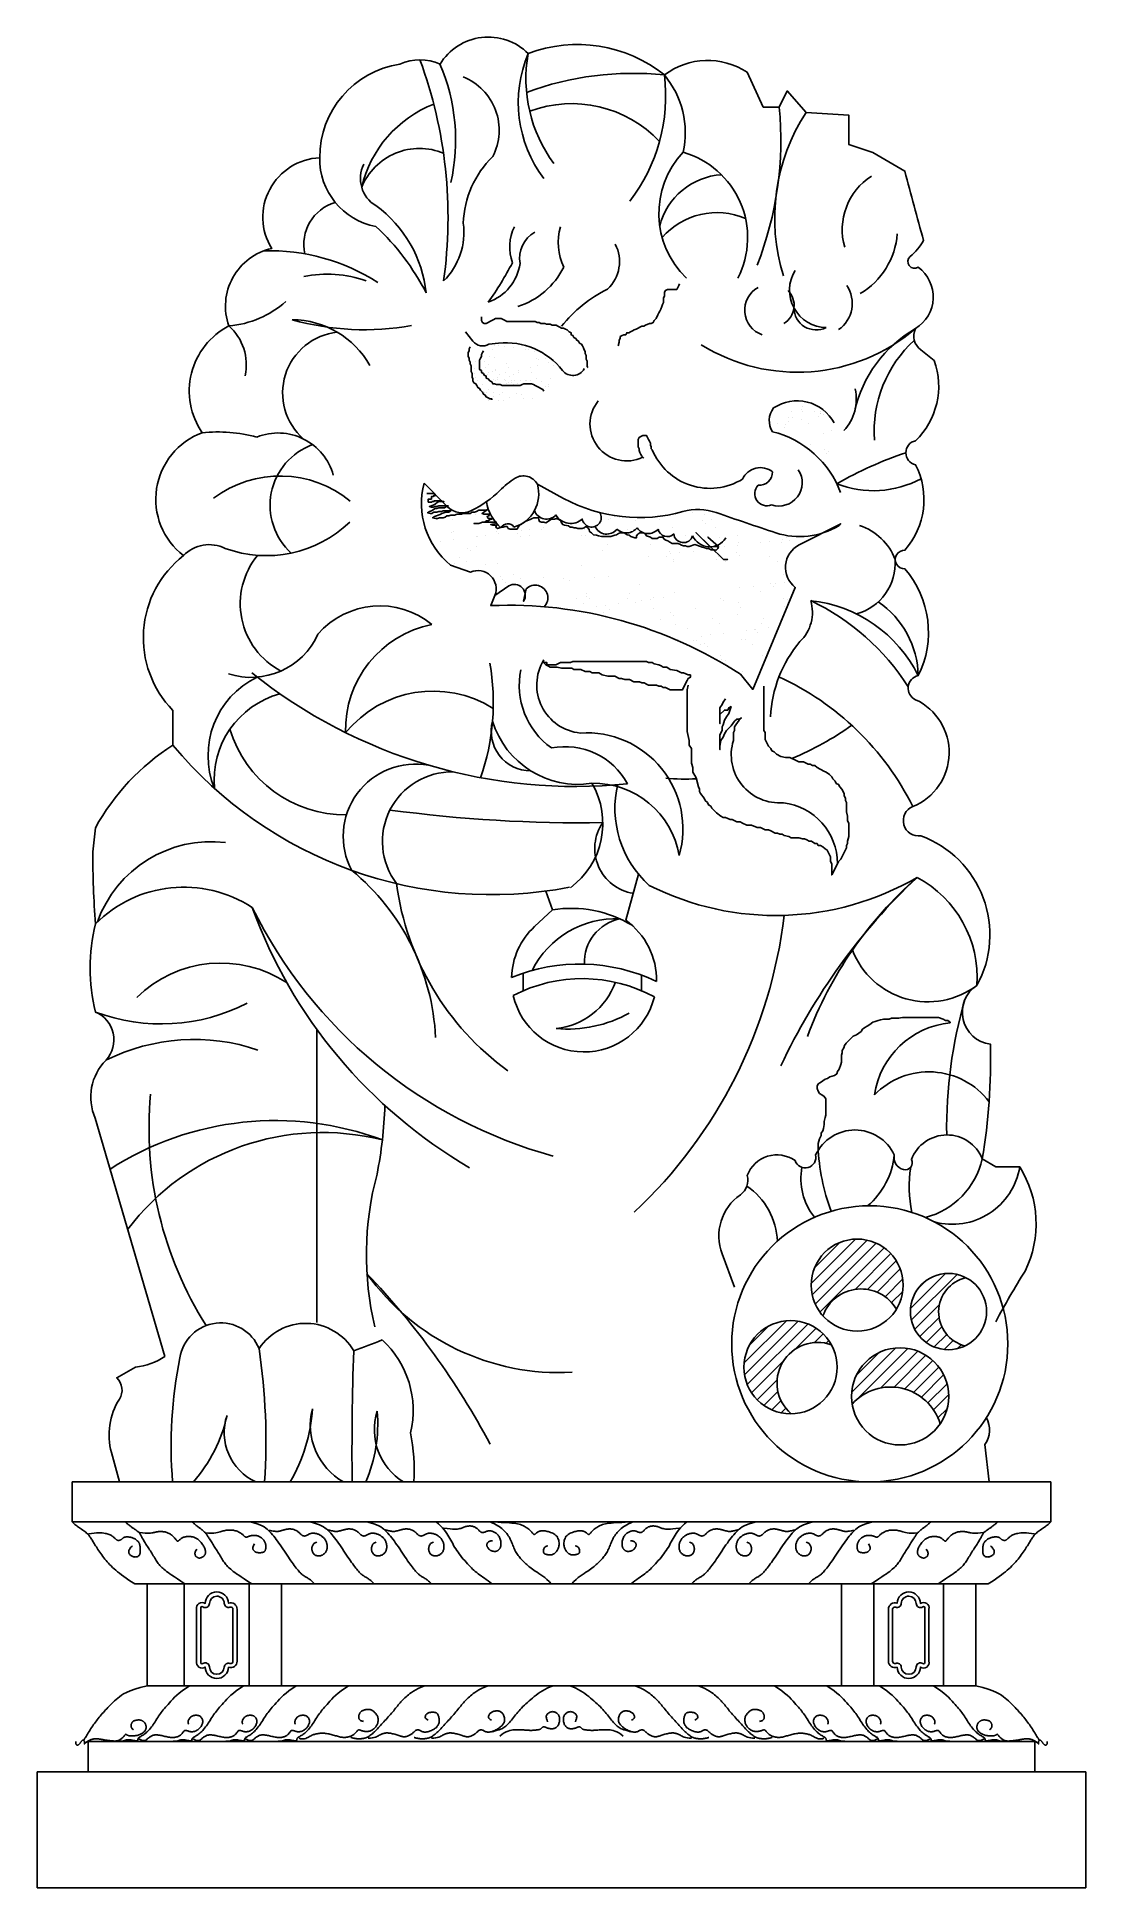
# Model space of a CAD drawing. Extents: x 1738 to 2185, y 1636 to 2426.
import ezdxf

# ---------------------------------------------------------------- set-up
doc = ezdxf.new("R2010")
doc.units = 0
doc.header["$LTSCALE"] = 10
doc.header["$MEASUREMENT"] = 0
for name, color, linetype in [('3', 3, 'CONTINUOUS'), ('4', 4, 'CONTINUOUS'), ('7', 7, 'CONTINUOUS')]:
    doc.layers.add(name, color=color, linetype=linetype)

msp = doc.modelspace()

# ---------------------------------------------------------------- hatches: boundary and pattern name
at = {"layer": '3'}
h = msp.add_hatch(dxfattribs=at)
h.set_pattern_fill('ANSI31', color=256, scale=30, style=0)
h.set_pattern_definition([(45, (31659.982, 26532.7264), (-2.65165043, 2.65165043), [])])
h.paths.add_polyline_path([(2067.88, 1893.24, 0.184746), (2072.9, 1880.14, -0.637896), (2104.23, 1882.94, 0.13893), (2107.15, 1893.24, 1)])
h.paths.add_polyline_path([(2076.54, 1867.78, 0.776334), (2039.22, 1858.23, 0.418562), (2059.39, 1838.35, -0.834485)])
h.paths.add_polyline_path([(2085.09, 1845.78, 0.039703), (2085.35, 1842.51, -0.584534), (2122.89, 1834.06, 0.151521), (2126.53, 1845.78, 1)])
h.paths.add_polyline_path([(2133.89, 1896.4, 0.561771), (2110.18, 1881.96, 0.55263), (2133.49, 1867.31, -0.7877)])

# ---------------------------------------------------------------- linework, layer by layer
for p, q in [((1927.88, 2291.37), (1927.88, 2291.37)), ((1931.93, 2292.44), (1931.93, 2292.44)), ((1932.79, 2293.88), (1932.79, 2293.88)), ((1934.51, 2293.88), (1934.51, 2293.88)), ((1937.1, 2293.59), (1937.1, 2293.59)), ((1941.12, 2293.02), (1941.12, 2293.02)), ((1946, 2292.15), (1946, 2292.15)), ((1947.43, 2292.15), (1947.43, 2292.15)), ((1950.02, 2291.58), (1950.02, 2291.58)), ((1952.32, 2291.01), (1952.32, 2291.01)), ((1924.18, 2284.12), (1924.18, 2284.12)), ((1924.18, 2282.11), (1924.18, 2282.11)), ((1924.75, 2287.28), (1924.75, 2287.28)), ((1928.77, 2287.28), (1928.77, 2287.28)), ((1929.06, 2284.69), (1929.06, 2284.69)), ((1929.92, 2281.82), (1929.92, 2281.82)), ((1930.49, 2285.84), (1930.49, 2285.84)), ((1930.49, 2282.69), (1930.49, 2282.69)), ((1930.78, 2289.29), (1930.78, 2289.29)), ((1931.93, 2282.97), (1931.93, 2282.97)), ((1932.79, 2289), (1932.79, 2289)), ((1933.08, 2283.55), (1933.08, 2283.55)), ((1933.37, 2283.26), (1933.37, 2283.26)), ((1934.8, 2281.54), (1934.8, 2281.54)), ((1937.38, 2282.4), (1937.38, 2282.4)), ((1937.96, 2286.13), (1937.96, 2286.13)), ((1938.82, 2284.41), (1938.82, 2284.41)), ((1941.12, 2281.54), (1941.12, 2281.54)), ((1943.13, 2283.26), (1943.13, 2283.26)), ((1943.13, 2282.69), (1943.13, 2282.69)), ((1948.01, 2284.41), (1948.01, 2284.41)), ((1948.58, 2282.69), (1948.58, 2282.69)), ((1950.59, 2288.42), (1950.59, 2288.42)), ((1951.17, 2285.55), (1951.17, 2285.55)), ((1951.46, 2288.14), (1951.46, 2288.14)), ((1954.61, 2288.42), (1954.61, 2288.42)), ((1956.05, 2286.7), (1956.05, 2286.7)), ((1958.06, 2285.27), (1958.06, 2285.27)), ((1962.94, 2282.4), (1962.94, 2282.4)), ((1924.75, 2280.39), (1924.75, 2280.39)), ((1925.61, 2278.96), (1925.61, 2278.96)), ((1927.91, 2277.23), (1927.91, 2277.23)), ((1928.48, 2274.08), (1928.48, 2274.08)), ((1929.35, 2273.79), (1929.35, 2273.79)), ((1930.21, 2275.22), (1930.21, 2275.22)), ((1932.22, 2279.53), (1932.22, 2279.53)), ((1932.5, 2273.79), (1932.5, 2273.79)), ((1933.37, 2279.24), (1933.37, 2279.24)), ((1933.94, 2280.39), (1933.94, 2280.39)), ((1934.23, 2279.53), (1934.23, 2279.53)), ((1936.24, 2274.08), (1936.24, 2274.08)), ((1937.1, 2279.53), (1937.1, 2279.53)), ((1937.67, 2278.96), (1937.67, 2278.96)), ((1937.96, 2277.81), (1937.96, 2277.81)), ((1938.82, 2278.38), (1938.82, 2278.38)), ((1939.11, 2280.96), (1939.11, 2280.96)), ((1939.97, 2278.96), (1939.97, 2278.96)), ((1940.26, 2278.38), (1940.26, 2278.38)), ((1940.83, 2277.52), (1940.83, 2277.52)), ((1941.4, 2279.24), (1941.4, 2279.24)), ((1942.84, 2277.81), (1942.84, 2277.81)), ((1943.99, 2279.24), (1943.99, 2279.24)), ((1946, 2278.96), (1946, 2278.96)), ((1946.29, 2279.24), (1946.29, 2279.24)), ((1948.01, 2278.96), (1948.01, 2278.96)), ((1950.88, 2279.82), (1950.88, 2279.82)), ((1952.89, 2278.67), (1952.89, 2278.67)), ((1954.61, 2276.66), (1954.61, 2276.66)), ((1955.76, 2276.66), (1955.76, 2276.66)), ((1956.05, 2277.23), (1956.05, 2277.23)), ((1956.62, 2280.1), (1956.62, 2280.1)), ((1930.21, 2270.35), (1930.21, 2270.35)), ((1932.5, 2272.35), (1932.5, 2272.35)), ((1934.51, 2270.35), (1934.51, 2270.35)), ((1934.8, 2273.22), (1934.8, 2273.22)), ((1936.81, 2270.63), (1936.81, 2270.63)), ((1939.11, 2271.78), (1939.11, 2271.78)), ((1942.27, 2273.5), (1942.27, 2273.5)), ((1944.56, 2273.22), (1944.56, 2273.22)), ((1945.42, 2271.21), (1945.42, 2271.21)), ((1948.87, 2271.21), (1948.87, 2271.21)), ((2059.42, 2266.04), (2059.42, 2266.04)), ((2063.72, 2266.62), (2063.72, 2266.62)), ((2064.01, 2268.05), (2064.01, 2268.05)), ((2064.01, 2265.75), (2064.01, 2265.75)), ((2069.18, 2266.04), (2069.18, 2266.04)), ((2071.76, 2266.04), (2071.76, 2266.04)), ((2053.67, 2260.88), (2053.67, 2260.88)), ((2056.54, 2259.16), (2056.54, 2259.16)), ((2057.12, 2260.3), (2057.12, 2260.3)), ((2058.27, 2263.17), (2058.27, 2263.17)), ((2058.27, 2261.45), (2058.27, 2261.45)), ((2059.99, 2263.17), (2059.99, 2263.17)), ((2063.72, 2262.31), (2063.72, 2262.31)), ((2066.59, 2260.88), (2066.59, 2260.88)), ((2070.9, 2263.75), (2070.9, 2263.75)), ((2071.76, 2265.18), (2071.76, 2265.18)), ((2072.05, 2264.89), (2072.05, 2264.89)), ((2073.2, 2264.61), (2073.2, 2264.61)), ((2059.7, 2254.28), (2059.7, 2254.28)), ((2067.74, 2251.98), (2067.74, 2251.98)), ((2073.2, 2256.29), (2073.2, 2256.29)), ((2076.36, 2257.72), (2076.36, 2257.72)), ((2071.47, 2245.38), (2071.47, 2245.38)), ((2072.34, 2245.38), (2072.34, 2245.38)), ((2073.77, 2249.69), (2073.77, 2249.69)), ((2074.35, 2247.96), (2074.35, 2247.96)), ((2075.21, 2248.82), (2075.21, 2248.82)), ((1903.16, 2228.03), (1903.16, 2228.03)), ((1905.46, 2221.08), (1905.46, 2221.08)), ((1906.96, 2220.89), (1906.96, 2220.89)), ((1908.27, 2219.7), (1908.27, 2219.7)), ((1915, 2219.6), (1915, 2219.6)), ((1924.63, 2221.77), (1924.63, 2221.77)), ((2017.25, 2222.76), (2017.25, 2222.76)), ((2021.38, 2219.15), (2021.38, 2219.15)), ((2022.5, 2221.71), (2022.5, 2221.71)), ((2025.49, 2219.81), (2025.49, 2219.81)), ((1909.7, 2210.51), (1909.7, 2210.51)), ((1914.44, 2214.04), (1914.44, 2214.04)), ((1915.47, 2211.27), (1915.47, 2211.27)), ((1915.48, 2214.75), (1915.48, 2214.75)), ((1925.11, 2212.54), (1925.11, 2212.54)), ((1925.77, 2212.74), (1925.77, 2212.74)), ((1928.8, 2213.03), (1928.8, 2213.03)), ((1933.63, 2214.66), (1933.63, 2214.66)), ((1934.57, 2213.79), (1934.57, 2213.79)), ((2014.16, 2212.9), (2014.16, 2212.9)), ((2022.68, 2217.95), (2022.68, 2217.95)), ((2027.27, 2216.43), (2027.27, 2216.43)), ((2028.86, 2212.3), (2028.86, 2212.3)), ((2036.26, 2212.94), (2036.26, 2212.94)), ((2045.42, 2216.34), (2045.42, 2216.34)), ((2049.96, 2210.6), (2049.96, 2210.6)), ((2055.73, 2211.36), (2055.73, 2211.36)), ((2057.25, 2212.05), (2057.25, 2212.05)), ((2058.56, 2210.85), (2058.56, 2210.85)), ((1906.01, 2210.03), (1906.01, 2210.03)), ((1917.73, 2203.74), (1917.73, 2203.74)), ((1921.5, 2207.57), (1921.5, 2207.57)), ((1922.81, 2206.37), (1922.81, 2206.37)), ((1925.08, 2208.09), (1925.08, 2208.09)), ((2011.75, 2205.57), (2011.75, 2205.57)), ((2017.52, 2206.33), (2017.52, 2206.33)), ((2027.72, 2202.76), (2027.72, 2202.76)), ((2028.23, 2203.94), (2028.23, 2203.94)), ((2030.85, 2208.09), (2030.85, 2208.09)), ((2035.92, 2205.82), (2035.92, 2205.82)), ((2036.62, 2208.85), (2036.62, 2208.85)), ((2036.86, 2209.77), (2036.86, 2209.77)), ((2037.23, 2204.62), (2037.23, 2204.62)), ((2046.26, 2210.12), (2046.26, 2210.12)), ((2050.33, 2203.98), (2050.33, 2203.98)), ((2055.44, 2210.01), (2055.44, 2210.01)), ((1915.93, 2201.07), (1915.93, 2201.07)), ((1920.73, 2201.83), (1920.73, 2201.83)), ((1928.98, 2200.71), (1928.98, 2200.71)), ((1934.08, 2200.99), (1934.08, 2200.99)), ((1935.35, 2195.52), (1935.35, 2195.52)), ((1941.12, 2196.28), (1941.12, 2196.28)), ((1953.6, 2195.01), (1953.6, 2195.01)), ((1969.86, 2200.06), (1969.86, 2200.06)), ((1975.7, 2195.05), (1975.7, 2195.05)), ((1981.42, 2195.26), (1981.42, 2195.26)), ((2009.12, 2202), (2009.12, 2202)), ((2009.14, 2202.52), (2009.14, 2202.52)), ((2031.22, 2202.04), (2031.22, 2202.04)), ((2053.32, 2202.08), (2053.32, 2202.08)), ((2055.89, 2196.34), (2055.89, 2196.34)), ((1936.05, 2194.24), (1936.05, 2194.24)), ((1937.35, 2193.04), (1937.35, 2193.04)), ((1944.1, 2194.66), (1944.1, 2194.66)), ((1962.25, 2194.57), (1962.25, 2194.57)), ((1964.86, 2193.61), (1964.86, 2193.61)), ((1971.92, 2187.14), (1971.92, 2187.14)), ((1972.27, 2188.24), (1972.27, 2188.24)), ((1990.42, 2188.15), (1990.42, 2188.15)), ((1994.56, 2192.17), (1994.56, 2192.17)), ((2009.59, 2188.84), (2009.59, 2188.84)), ((2037.4, 2190.58), (2037.4, 2190.58)), ((2043.17, 2191.34), (2043.17, 2191.34)), ((2046.32, 2188.99), (2046.32, 2188.99)), ((2050.47, 2192.5), (2050.47, 2192.5)), ((2051.77, 2191.3), (2051.77, 2191.3)), ((2052.81, 2192.61), (2052.81, 2192.61)), ((2056.5, 2193.09), (2056.5, 2193.09)), ((1966.76, 2181.28), (1966.76, 2181.28)), ((1967.66, 2186.05), (1967.66, 2186.05)), ((1970.66, 2184.15), (1970.66, 2184.15)), ((1973.23, 2185.94), (1973.23, 2185.94)), ((1976.4, 2182.55), (1976.4, 2182.55)), ((1979.41, 2180.28), (1979.41, 2180.28)), ((1980.09, 2183.03), (1980.09, 2183.03)), ((1981.86, 2181.59), (1981.86, 2181.59)), ((1985.86, 2183.79), (1985.86, 2183.79)), ((1989.76, 2186.09), (1989.76, 2186.09)), ((1992.76, 2184.19), (1992.76, 2184.19)), ((1995.5, 2185.06), (1995.5, 2185.06)), ((1999.19, 2185.55), (1999.19, 2185.55)), ((2000.44, 2181.82), (2000.44, 2181.82)), ((2000.74, 2186.51), (2000.74, 2186.51)), ((2004.96, 2186.31), (2004.96, 2186.31)), ((2007.8, 2180.04), (2007.8, 2180.04)), ((2018.59, 2181.74), (2018.59, 2181.74)), ((2029.13, 2186.27), (2029.13, 2186.27)), ((2030.44, 2185.07), (2030.44, 2185.07)), ((2036.61, 2179.41), (2036.61, 2179.41)), ((2036.95, 2184.27), (2036.95, 2184.27)), ((2037.76, 2182.43), (2037.76, 2182.43)), ((2056.06, 2186.21), (2056.06, 2186.21)), ((2056.33, 2182.67), (2056.33, 2182.67)), ((2057.95, 2185.64), (2057.95, 2185.64)), ((2003.53, 2177.32), (2003.53, 2177.32)), ((2009.11, 2178.84), (2009.11, 2178.84)), ((2010.03, 2175.17), (2010.03, 2175.17)), ((2015.28, 2173.18), (2015.28, 2173.18)), ((2025.63, 2177.36), (2025.63, 2177.36)), ((2028.61, 2175.41), (2028.61, 2175.41)), ((2030.61, 2171.31), (2030.61, 2171.31)), ((2040.25, 2172.58), (2040.25, 2172.58)), ((2043.68, 2172.94), (2043.68, 2172.94)), ((2043.94, 2173.07), (2043.94, 2173.07)), ((2044.99, 2171.74), (2044.99, 2171.74)), ((2046.76, 2175.32), (2046.76, 2175.32)), ((2047.73, 2177.4), (2047.73, 2177.4)), ((2049.71, 2173.83), (2049.71, 2173.83)), ((2011.51, 2168.8), (2011.51, 2168.8)), ((2017.59, 2168.36), (2017.59, 2168.36)), ((2019.04, 2168.06), (2019.04, 2168.06)), ((2020.59, 2166.46), (2020.59, 2166.46)), ((2021.14, 2170.06), (2021.14, 2170.06)), ((2022.35, 2166.71), (2022.35, 2166.71)), ((2023.65, 2165.51), (2023.65, 2165.51)), ((2024.84, 2170.55), (2024.84, 2170.55)), ((2038.21, 2168.76), (2038.21, 2168.76)), ((2039.69, 2168.4), (2039.69, 2168.4)), ((2042.68, 2166.5), (2042.68, 2166.5)), ((2029.06, 2161.74), (2029.06, 2161.74)), ((2029.83, 2159.86), (2029.83, 2159.86)), ((2031.36, 2159.59), (2031.36, 2159.59)), ((2047.21, 2161.65), (2047.21, 2161.65)), ((2038.65, 2155.08), (2038.65, 2155.08)), ((1800.52, 1765.84), (1800.52, 1722.37)), ((2124.31, 1765.84), (2124.31, 1722.37))]:
    msp.add_line(p, q, dxfattribs=at)
for points in [[(1985.63, 2293.79), (1986.03, 2295.4), (1986.03, 2296.2), (1986.44, 2297), (1986.44, 2297.81), (1987.24, 2298.21), (1988.05, 2298.61), (1988.85, 2298.61), (1989.25, 2299.42), (1990.06, 2299.42), (1990.86, 2299.82), (1991.67, 2300.22), (1992.47, 2300.62), (1993.28, 2301.03), (1994.08, 2301.43), (1994.89, 2301.83), (1995.69, 2302.23), (1996.5, 2302.23), (1997.3, 2302.64), (1998.91, 2303.44), (1999.72, 2303.44), (2000.52, 2303.84), (2000.92, 2304.65), (2001.73, 2305.45), (2002.53, 2307.06), (2002.94, 2307.86), (2003.34, 2308.67), (2003.74, 2309.47), (2004.14, 2310.68), (2004.55, 2311.48), (2004.95, 2312.29), (2004.95, 2314.3), (2005.35, 2315.1), (2005.35, 2316.71), (2005.75, 2317.52), (2006.56, 2317.92), (2010.58, 2317.92), (2010.99, 2318.72), (2011.39, 2319.53), (2011.79, 2320.33)], [(1904.04, 2230.91), (1907.24, 2230.91), (1907.24, 2229.85), (1907.51, 2229.85), (1906.71, 2229.85), (1906.71, 2229.58), (1905.91, 2229.58), (1905.91, 2228.51), (1904.57, 2228.51), (1904.57, 2227.18), (1906.17, 2227.18), (1906.17, 2227.45), (1906.97, 2227.45), (1906.97, 2227.72), (1910.44, 2227.72), (1910.44, 2227.45), (1911.24, 2227.45), (1909.64, 2227.45), (1908.57, 2227.18), (1907.51, 2226.38), (1906.71, 2225.85), (1905.11, 2225.32), (1905.91, 2225.05), (1906.71, 2225.05), (1907.51, 2225.32), (1908.31, 2225.32), (1909.11, 2225.58), (1913.11, 2225.58), (1912.31, 2225.32), (1911.51, 2224.78), (1909.11, 2224.78), (1908.31, 2224.51), (1907.51, 2224.51), (1905.91, 2223.45), (1905.11, 2223.18), (1904.3, 2222.65), (1905.37, 2222.38), (1906.17, 2222.38), (1906.97, 2222.92), (1908.31, 2222.92), (1909.11, 2223.18), (1910.18, 2223.18), (1910.98, 2223.45), (1914.18, 2223.45), (1913.38, 2222.92), (1912.04, 2222.92), (1910.44, 2222.38), (1909.64, 2221.85), (1907.24, 2221.05), (1906.44, 2220.51), (1907.77, 2220.25), (1908.57, 2220.25), (1909.38, 2220.51), (1910.98, 2220.51), (1911.78, 2220.78), (1912.58, 2221.31), (1913.38, 2221.31), (1914.18, 2221.58), (1915.78, 2221.58), (1916.85, 2222.11), (1918.71, 2222.11), (1919.52, 2222.38), (1922.45, 2222.38), (1923.25, 2222.92), (1924.32, 2222.92), (1925.12, 2223.18), (1926.19, 2223.71), (1929.12, 2223.71), (1929.92, 2223.98), (1929.12, 2223.45), (1928.32, 2222.92), (1927.52, 2222.38), (1928.32, 2222.11), (1930.72, 2222.11), (1930.46, 2221.31), (1929.66, 2221.05), (1930.19, 2220.25), (1930.99, 2220.25), (1931.79, 2219.98), (1930.99, 2219.71), (1930.19, 2219.18), (1929.39, 2219.18), (1928.59, 2218.65), (1927.79, 2218.65), (1926.99, 2218.38), (1926.19, 2218.11), (1924.05, 2218.11), (1926.19, 2218.11), (1927.79, 2218.65), (1933.66, 2218.65), (1932.86, 2217.85), (1932.06, 2217.85), (1931.26, 2217.58), (1932.06, 2217.31), (1933.66, 2217.31), (1933.39, 2216.51), (1934.19, 2215.98), (1934.99, 2216.25), (1935.79, 2216.51), (1936.59, 2216.51), (1937.39, 2216.78), (1938.19, 2216.78), (1938.73, 2215.98), (1939.53, 2215.71), (1942.46, 2215.71), (1943, 2216.51), (1943.53, 2217.31), (1944.33, 2217.85), (1945.13, 2218.38), (1945.93, 2218.91), (1947.27, 2219.45), (1948.07, 2219.71), (1948.87, 2220.25), (1949.67, 2220.51), (1951.54, 2220.51), (1951.8, 2219.71), (1952.07, 2218.91), (1952.87, 2218.65), (1953.94, 2218.65), (1954.74, 2218.38), (1957.14, 2219.98), (1958.48, 2219.98), (1959.28, 2220.25), (1960.34, 2219.71), (1961.14, 2219.18), (1961.41, 2218.38), (1961.94, 2217.58), (1962.74, 2217.31), (1964.35, 2217.05), (1965.15, 2216.51), (1965.95, 2216.51), (1966.75, 2216.25), (1967.55, 2216.25), (1968.35, 2215.98), (1970.22, 2215.98), (1971.02, 2216.25), (1971.82, 2216.78), (1972.62, 2216.25), (1973.15, 2215.45), (1973.42, 2214.65), (1974.22, 2214.11), (1975.02, 2213.31), (1976.35, 2213.05), (1977.15, 2212.78), (1978.49, 2212.51), (1982.49, 2212.51), (1984.09, 2213.05), (1984.89, 2213.31), (1985.69, 2213.85), (1986.49, 2214.11), (1988.1, 2214.11), (1989.43, 2213.31), (1990.23, 2213.05), (1991.03, 2212.51), (1992.63, 2211.98), (1993.43, 2211.98), (1993.43, 2212.78), (1993.97, 2213.58), (1994.77, 2214.11), (1996.37, 2214.11), (1997.17, 2213.58), (1997.7, 2212.78), (1999.3, 2212.25), (2000.1, 2211.71), (2002.24, 2211.71), (2003.04, 2212.25), (2004.64, 2212.25), (2005.17, 2211.45), (2005.97, 2210.91), (2006.77, 2210.65), (2007.57, 2210.11), (2008.64, 2209.58), (2011.04, 2209.58), (2011.84, 2209.31), (2012.65, 2208.78), (2013.45, 2208.51), (2014.25, 2208.51), (2015.05, 2208.25), (2015.85, 2208.25), (2018.25, 2209.05), (2020.65, 2208.25), (2021.45, 2207.98), (2022.52, 2207.71), (2023.32, 2207.45), (2024.12, 2207.45), (2025.19, 2206.91), (2026.52, 2206.91), (2027.32, 2206.65), (2028.12, 2207.45), (2028.39, 2208.25), (2023.85, 2212.25), (2028.39, 2208.25), (2024.87, 2208.17), (2018.78, 2214.11), (2030.52, 2202.65), (2032.13, 2202.65), (2032.39, 2202.91)], [(1800.82, 1765.85), (1799.09, 1766.96), (1797.61, 1767.92), (1796.35, 1768.76), (1795.28, 1769.48), (1794.38, 1770.1), (1793.62, 1770.65), (1792.97, 1771.15), (1792.39, 1771.6), (1791.86, 1772.03), (1791.39, 1772.45), (1790.95, 1772.86), (1790.54, 1773.26), (1790.16, 1773.66), (1789.81, 1774.07), (1789.47, 1774.48), (1789.15, 1774.92), (1788.84, 1775.37), (1788.53, 1775.84), (1788.23, 1776.32), (1787.93, 1776.81), (1787.63, 1777.32), (1787.33, 1777.82), (1787.02, 1778.33), (1786.71, 1778.85), (1786.4, 1779.35), (1786.08, 1779.86), (1785.76, 1780.36), (1785.44, 1780.86), (1785.12, 1781.35), (1784.8, 1781.83), (1784.49, 1782.32), (1784.19, 1782.79), (1783.9, 1783.26), (1783.61, 1783.72), (1783.34, 1784.16), (1783.09, 1784.59), (1782.85, 1785), (1782.64, 1785.38), (1782.44, 1785.73), (1782.26, 1786.04), (1782.11, 1786.33), (1781.98, 1786.58), (1781.86, 1786.8), (1781.75, 1787), (1781.64, 1787.18), (1781.53, 1787.36), (1781.41, 1787.52), (1781.27, 1787.68), (1781.11, 1787.84), (1780.93, 1788.01), (1780.73, 1788.18), (1780.52, 1788.34), (1780.29, 1788.51), (1780.06, 1788.68), (1779.81, 1788.86), (1779.56, 1789.03), (1779.3, 1789.2), (1779.04, 1789.38), (1778.78, 1789.55), (1778.51, 1789.73), (1778.24, 1789.92), (1777.97, 1790.11), (1777.7, 1790.3), (1777.44, 1790.51), (1777.17, 1790.72), (1776.9, 1790.94), (1776.64, 1791.16), (1776.38, 1791.39), (1776.11, 1791.62), (1775.85, 1791.85), (1775.59, 1792.08), (1775.33, 1792.31)], [(1829.3, 1765.85), (1827.56, 1766.96), (1826.08, 1767.92), (1824.83, 1768.76), (1823.76, 1769.48), (1822.86, 1770.1), (1822.1, 1770.65), (1821.44, 1771.15), (1820.87, 1771.6), (1820.34, 1772.03), (1819.86, 1772.45), (1819.42, 1772.86), (1819.02, 1773.26), (1818.64, 1773.66), (1818.29, 1774.07), (1817.95, 1774.48), (1817.63, 1774.92), (1817.32, 1775.37), (1817.01, 1775.84), (1816.7, 1776.32), (1816.4, 1776.81), (1816.1, 1777.32), (1815.8, 1777.82), (1815.5, 1778.33), (1815.19, 1778.85), (1814.88, 1779.35), (1814.56, 1779.86), (1814.24, 1780.36), (1813.92, 1780.86), (1813.6, 1781.35), (1813.28, 1781.83), (1812.97, 1782.32), (1812.67, 1782.79), (1812.37, 1783.26), (1812.09, 1783.72), (1811.82, 1784.16), (1811.56, 1784.59), (1811.31, 1785), (1811.07, 1785.38), (1810.85, 1785.73), (1810.65, 1786.04), (1810.46, 1786.33), (1810.29, 1786.58), (1810.12, 1786.8), (1809.97, 1787), (1809.82, 1787.18), (1809.67, 1787.36), (1809.53, 1787.52), (1809.38, 1787.68), (1809.23, 1787.84), (1809.07, 1788.01), (1808.91, 1788.18), (1808.73, 1788.34), (1808.55, 1788.51), (1808.36, 1788.68), (1808.16, 1788.86), (1807.95, 1789.03), (1807.72, 1789.2), (1807.48, 1789.38), (1807.23, 1789.55), (1806.98, 1789.73), (1806.71, 1789.92), (1806.45, 1790.11), (1806.18, 1790.3), (1805.91, 1790.51), (1805.65, 1790.72), (1805.38, 1790.94), (1805.12, 1791.16), (1804.85, 1791.39), (1804.59, 1791.62), (1804.33, 1791.85), (1804.07, 1792.08), (1803.81, 1792.31)], [(1828.55, 1792.31), (1830.2, 1791.9), (1831.59, 1791.47), (1832.76, 1791.03), (1833.74, 1790.58), (1834.57, 1790.1), (1835.28, 1789.61), (1835.91, 1789.1), (1836.49, 1788.56), (1837.05, 1788.01), (1837.61, 1787.42), (1838.15, 1786.8), (1838.7, 1786.16), (1839.25, 1785.48), (1839.79, 1784.77), (1840.35, 1784.03), (1840.91, 1783.24), (1841.48, 1782.42), (1842.06, 1781.58), (1842.64, 1780.71), (1843.22, 1779.83), (1843.8, 1778.96), (1844.37, 1778.1), (1844.93, 1777.27), (1845.47, 1776.46), (1846, 1775.7), (1846.5, 1774.98), (1846.99, 1774.31), (1847.45, 1773.68), (1847.89, 1773.1), (1848.31, 1772.56), (1848.71, 1772.07), (1849.07, 1771.62), (1849.42, 1771.22), (1849.74, 1770.86), (1850.04, 1770.54), (1850.32, 1770.26), (1850.6, 1770), (1850.87, 1769.77), (1851.13, 1769.56), (1851.4, 1769.37), (1851.67, 1769.19), (1851.94, 1769.01), (1852.22, 1768.85), (1852.51, 1768.68), (1852.8, 1768.51), (1853.09, 1768.34), (1853.4, 1768.15), (1853.7, 1767.95), (1854.02, 1767.73), (1854.33, 1767.5), (1854.65, 1767.25), (1854.96, 1766.99), (1855.27, 1766.72), (1855.57, 1766.44), (1855.86, 1766.15), (1856.13, 1765.85)], [(1853.94, 1792.31), (1855.59, 1791.9), (1856.98, 1791.47), (1858.15, 1791.03), (1859.13, 1790.58), (1859.96, 1790.1), (1860.67, 1789.61), (1861.3, 1789.1), (1861.88, 1788.56), (1862.44, 1788.01), (1863, 1787.42), (1863.55, 1786.8), (1864.09, 1786.16), (1864.64, 1785.48), (1865.18, 1784.77), (1865.74, 1784.03), (1866.3, 1783.24), (1866.87, 1782.42), (1867.45, 1781.58), (1868.03, 1780.71), (1868.61, 1779.83), (1869.19, 1778.96), (1869.76, 1778.1), (1870.32, 1777.27), (1870.86, 1776.46), (1871.39, 1775.7), (1871.89, 1774.98), (1872.38, 1774.31), (1872.84, 1773.68), (1873.29, 1773.1), (1873.7, 1772.56), (1874.1, 1772.07), (1874.46, 1771.62), (1874.81, 1771.22), (1875.13, 1770.86), (1875.43, 1770.54), (1875.71, 1770.26), (1875.99, 1770), (1876.26, 1769.77), (1876.52, 1769.56), (1876.79, 1769.37), (1877.06, 1769.19), (1877.33, 1769.01), (1877.61, 1768.85), (1877.9, 1768.68), (1878.19, 1768.51), (1878.48, 1768.34), (1878.79, 1768.15), (1879.09, 1767.95), (1879.41, 1767.73), (1879.72, 1767.5), (1880.04, 1767.25), (1880.36, 1766.99), (1880.66, 1766.72), (1880.96, 1766.44), (1881.25, 1766.15), (1881.52, 1765.85)], [(1878.33, 1792.31), (1879.98, 1791.9), (1881.37, 1791.47), (1882.54, 1791.03), (1883.52, 1790.58), (1884.35, 1790.1), (1885.06, 1789.61), (1885.69, 1789.1), (1886.27, 1788.56), (1886.84, 1788.01), (1887.39, 1787.42), (1887.94, 1786.8), (1888.49, 1786.16), (1889.03, 1785.48), (1889.58, 1784.77), (1890.13, 1784.03), (1890.69, 1783.24), (1891.26, 1782.42), (1891.84, 1781.58), (1892.43, 1780.71), (1893.01, 1779.83), (1893.58, 1778.96), (1894.15, 1778.1), (1894.71, 1777.27), (1895.26, 1776.46), (1895.78, 1775.7), (1896.29, 1774.98), (1896.77, 1774.31), (1897.24, 1773.68), (1897.68, 1773.1), (1898.1, 1772.56), (1898.49, 1772.07), (1898.86, 1771.62), (1899.2, 1771.22), (1899.52, 1770.86), (1899.82, 1770.54), (1900.11, 1770.26), (1900.38, 1770), (1900.65, 1769.77), (1900.92, 1769.56), (1901.18, 1769.37), (1901.45, 1769.19), (1901.73, 1769.01), (1902.01, 1768.85), (1902.29, 1768.68), (1902.58, 1768.51), (1902.88, 1768.34), (1903.18, 1768.15), (1903.49, 1767.95), (1903.8, 1767.73), (1904.12, 1767.5), (1904.44, 1767.25), (1904.75, 1766.99), (1905.06, 1766.72), (1905.36, 1766.44), (1905.64, 1766.15), (1905.91, 1765.85)], [(1907.92, 1792.32), (1908.97, 1791.41), (1909.88, 1790.53), (1910.66, 1789.69), (1911.35, 1788.88), (1911.95, 1788.09), (1912.48, 1787.33), (1912.95, 1786.58), (1913.39, 1785.84), (1913.81, 1785.12), (1914.21, 1784.4), (1914.61, 1783.68), (1915.01, 1782.97), (1915.42, 1782.25), (1915.85, 1781.53), (1916.29, 1780.81), (1916.77, 1780.08), (1917.28, 1779.35), (1917.81, 1778.6), (1918.37, 1777.87), (1918.95, 1777.13), (1919.54, 1776.42), (1920.13, 1775.72), (1920.72, 1775.04), (1921.3, 1774.4), (1921.86, 1773.79), (1922.42, 1773.21), (1922.97, 1772.65), (1923.52, 1772.13), (1924.08, 1771.62), (1924.66, 1771.12), (1925.25, 1770.64), (1925.86, 1770.16), (1926.5, 1769.69), (1927.18, 1769.21), (1927.87, 1768.71), (1928.6, 1768.21), (1929.34, 1767.67), (1930.12, 1767.11), (1930.91, 1766.51), (1931.72, 1765.86)], [(1931.01, 1792.33), (1932.67, 1792.22), (1934.21, 1792.14), (1935.63, 1792.06), (1936.93, 1792), (1938.13, 1791.93), (1939.22, 1791.86), (1940.22, 1791.78), (1941.12, 1791.68), (1941.93, 1791.56), (1942.66, 1791.42), (1943.33, 1791.26), (1943.92, 1791.08), (1944.47, 1790.88), (1944.97, 1790.66), (1945.44, 1790.43), (1945.87, 1790.18), (1946.3, 1789.92), (1946.7, 1789.65), (1947.08, 1789.37), (1947.43, 1789.09), (1947.76, 1788.82), (1948.07, 1788.55), (1948.34, 1788.3), (1948.58, 1788.06), (1948.79, 1787.84), (1948.96, 1787.64), (1949.12, 1787.46), (1949.24, 1787.3), (1949.35, 1787.17), (1949.45, 1787.06), (1949.53, 1786.98), (1949.61, 1786.91), (1949.68, 1786.88), (1949.76, 1786.86), (1949.83, 1786.87), (1949.92, 1786.9), (1950.02, 1786.96), (1950.13, 1787.03), (1950.26, 1787.13), (1950.4, 1787.24), (1950.58, 1787.38), (1950.78, 1787.52), (1950.99, 1787.68), (1951.23, 1787.83), (1951.48, 1787.98), (1951.75, 1788.12), (1952.04, 1788.24), (1952.33, 1788.34), (1952.63, 1788.41), (1952.95, 1788.46), (1953.28, 1788.48), (1953.63, 1788.47), (1954, 1788.44), (1954.39, 1788.39), (1954.81, 1788.32), (1955.25, 1788.22), (1955.72, 1788.11), (1956.22, 1787.97), (1956.72, 1787.8), (1957.23, 1787.61), (1957.72, 1787.38), (1958.19, 1787.12), (1958.63, 1786.82), (1959.02, 1786.48), (1959.36, 1786.1), (1959.65, 1785.68), (1959.88, 1785.24), (1960.07, 1784.78), (1960.22, 1784.31), (1960.32, 1783.83), (1960.38, 1783.36), (1960.4, 1782.9), (1960.38, 1782.46), (1960.33, 1782.05), (1960.25, 1781.66), (1960.15, 1781.3), (1960.03, 1780.96), (1959.9, 1780.64), (1959.76, 1780.36), (1959.62, 1780.1), (1959.47, 1779.87), (1959.33, 1779.67), (1959.19, 1779.49), (1959.04, 1779.33), (1958.9, 1779.18), (1958.75, 1779.05), (1958.6, 1778.93), (1958.44, 1778.81), (1958.27, 1778.69), (1958.1, 1778.58), (1957.91, 1778.47), (1957.72, 1778.38), (1957.51, 1778.29), (1957.28, 1778.22), (1957.04, 1778.17), (1956.78, 1778.14), (1956.49, 1778.14), (1956.2, 1778.15), (1955.89, 1778.18), (1955.58, 1778.23), (1955.29, 1778.29), (1955, 1778.36), (1954.74, 1778.44), (1954.5, 1778.52), (1954.3, 1778.61), (1954.14, 1778.71), (1954, 1778.82), (1953.89, 1778.95), (1953.81, 1779.1), (1953.75, 1779.28), (1953.72, 1779.5), (1953.7, 1779.75), (1953.7, 1780.04), (1953.73, 1780.37), (1953.82, 1780.7), (1953.96, 1781.04), (1954.19, 1781.36), (1954.51, 1781.64), (1954.95, 1781.89), (1955.52, 1782.07)], [(1957.01, 1765.86), (1956.11, 1766.84), (1955.2, 1767.71), (1954.3, 1768.47), (1953.42, 1769.14), (1952.56, 1769.74), (1951.74, 1770.28), (1950.97, 1770.77), (1950.25, 1771.23), (1949.59, 1771.67), (1948.99, 1772.09), (1948.45, 1772.5), (1947.95, 1772.89), (1947.48, 1773.28), (1947.04, 1773.66), (1946.63, 1774.03), (1946.22, 1774.4), (1945.83, 1774.76), (1945.44, 1775.13), (1945.06, 1775.5), (1944.69, 1775.87), (1944.33, 1776.25), (1943.97, 1776.64), (1943.63, 1777.04), (1943.3, 1777.45), (1942.98, 1777.87), (1942.68, 1778.31), (1942.39, 1778.76), (1942.11, 1779.22), (1941.84, 1779.69), (1941.58, 1780.18), (1941.34, 1780.67), (1941.11, 1781.18), (1940.89, 1781.69), (1940.68, 1782.21), (1940.47, 1782.74), (1940.27, 1783.27), (1940.05, 1783.79), (1939.82, 1784.32), (1939.58, 1784.84), (1939.32, 1785.35), (1939.03, 1785.86), (1938.72, 1786.35), (1938.39, 1786.84), (1938.03, 1787.31), (1937.66, 1787.77), (1937.26, 1788.21), (1936.84, 1788.64), (1936.4, 1789.05), (1935.94, 1789.45), (1935.44, 1789.84), (1934.9, 1790.22), (1934.28, 1790.62), (1933.58, 1791.02), (1932.79, 1791.46), (1931.87, 1791.92), (1931.01, 1792.33)], [(1991.81, 1792.33), (1990.16, 1792.22), (1988.62, 1792.14), (1987.2, 1792.06), (1985.9, 1792), (1984.7, 1791.93), (1983.61, 1791.86), (1982.61, 1791.78), (1981.71, 1791.68), (1980.9, 1791.56), (1980.16, 1791.42), (1979.5, 1791.26), (1978.91, 1791.08), (1978.36, 1790.88), (1977.86, 1790.66), (1977.39, 1790.43), (1976.95, 1790.18), (1976.53, 1789.92), (1976.13, 1789.65), (1975.75, 1789.37), (1975.4, 1789.09), (1975.07, 1788.82), (1974.76, 1788.55), (1974.49, 1788.3), (1974.25, 1788.06), (1974.04, 1787.84), (1973.86, 1787.64), (1973.71, 1787.46), (1973.59, 1787.3), (1973.48, 1787.17), (1973.38, 1787.06), (1973.3, 1786.98), (1973.22, 1786.91), (1973.15, 1786.88), (1973.07, 1786.86), (1972.99, 1786.87), (1972.91, 1786.9), (1972.81, 1786.96), (1972.7, 1787.03), (1972.57, 1787.13), (1972.42, 1787.24), (1972.25, 1787.38), (1972.05, 1787.52), (1971.84, 1787.68), (1971.6, 1787.83), (1971.34, 1787.98), (1971.07, 1788.12), (1970.79, 1788.24), (1970.5, 1788.34), (1970.19, 1788.41), (1969.88, 1788.46), (1969.55, 1788.48), (1969.2, 1788.47), (1968.83, 1788.44), (1968.44, 1788.39), (1968.02, 1788.32), (1967.58, 1788.22), (1967.1, 1788.11), (1966.61, 1787.97), (1966.1, 1787.8), (1965.6, 1787.61), (1965.11, 1787.38), (1964.64, 1787.12), (1964.2, 1786.82), (1963.81, 1786.48), (1963.47, 1786.1), (1963.18, 1785.68), (1962.94, 1785.24), (1962.76, 1784.78), (1962.61, 1784.31), (1962.51, 1783.83), (1962.45, 1783.36), (1962.43, 1782.9), (1962.45, 1782.46), (1962.5, 1782.05), (1962.58, 1781.66), (1962.68, 1781.3), (1962.8, 1780.96), (1962.93, 1780.64), (1963.07, 1780.36), (1963.21, 1780.1), (1963.36, 1779.87), (1963.5, 1779.67), (1963.64, 1779.49), (1963.78, 1779.33), (1963.93, 1779.18), (1964.08, 1779.05), (1964.23, 1778.93), (1964.39, 1778.81), (1964.56, 1778.69), (1964.73, 1778.58), (1964.91, 1778.47), (1965.11, 1778.38), (1965.32, 1778.29), (1965.54, 1778.22), (1965.79, 1778.17), (1966.05, 1778.14), (1966.33, 1778.14), (1966.63, 1778.15), (1966.94, 1778.18), (1967.24, 1778.23), (1967.54, 1778.29), (1967.83, 1778.36), (1968.09, 1778.44), (1968.32, 1778.52), (1968.53, 1778.61), (1968.69, 1778.71), (1968.83, 1778.82), (1968.94, 1778.95), (1969.02, 1779.1), (1969.08, 1779.28), (1969.11, 1779.5), (1969.13, 1779.75), (1969.13, 1780.04), (1969.09, 1780.37), (1969.01, 1780.7), (1968.87, 1781.04), (1968.64, 1781.36), (1968.31, 1781.64), (1967.88, 1781.89), (1967.31, 1782.07)], [(1965.82, 1765.86), (1966.72, 1766.84), (1967.63, 1767.71), (1968.53, 1768.47), (1969.41, 1769.14), (1970.27, 1769.74), (1971.09, 1770.28), (1971.86, 1770.77), (1972.58, 1771.23), (1973.24, 1771.67), (1973.83, 1772.09), (1974.38, 1772.5), (1974.88, 1772.89), (1975.35, 1773.28), (1975.79, 1773.66), (1976.2, 1774.03), (1976.61, 1774.4), (1977, 1774.76), (1977.39, 1775.13), (1977.77, 1775.5), (1978.14, 1775.87), (1978.5, 1776.25), (1978.86, 1776.64), (1979.2, 1777.04), (1979.53, 1777.45), (1979.84, 1777.87), (1980.15, 1778.31), (1980.44, 1778.76), (1980.72, 1779.22), (1980.99, 1779.69), (1981.24, 1780.18), (1981.49, 1780.67), (1981.72, 1781.18), (1981.94, 1781.69), (1982.15, 1782.21), (1982.35, 1782.74), (1982.56, 1783.27), (1982.78, 1783.79), (1983.01, 1784.32), (1983.25, 1784.84), (1983.51, 1785.35), (1983.8, 1785.86), (1984.11, 1786.35), (1984.44, 1786.84), (1984.8, 1787.31), (1985.17, 1787.77), (1985.57, 1788.21), (1985.99, 1788.64), (1986.43, 1789.05), (1986.89, 1789.45), (1987.39, 1789.84), (1987.93, 1790.22), (1988.55, 1790.62), (1989.24, 1791.02), (1990.04, 1791.46), (1990.96, 1791.92), (1991.81, 1792.33)], [(2014.91, 1792.32), (2013.86, 1791.41), (2012.95, 1790.53), (2012.16, 1789.69), (2011.48, 1788.88), (2010.88, 1788.09), (2010.35, 1787.33), (2009.88, 1786.58), (2009.44, 1785.84), (2009.02, 1785.12), (2008.62, 1784.4), (2008.22, 1783.68), (2007.82, 1782.97), (2007.41, 1782.25), (2006.98, 1781.53), (2006.54, 1780.81), (2006.06, 1780.08), (2005.55, 1779.35), (2005.02, 1778.6), (2004.45, 1777.87), (2003.88, 1777.13), (2003.29, 1776.42), (2002.7, 1775.72), (2002.11, 1775.04), (2001.53, 1774.4), (2000.97, 1773.79), (2000.41, 1773.21), (1999.86, 1772.65), (1999.31, 1772.13), (1998.75, 1771.62), (1998.17, 1771.12), (1997.58, 1770.64), (1996.97, 1770.16), (1996.32, 1769.69), (1995.65, 1769.21), (1994.96, 1768.71), (1994.23, 1768.21), (1993.48, 1767.67), (1992.71, 1767.11), (1991.92, 1766.51), (1991.11, 1765.86)], [(2044.5, 1792.31), (2042.85, 1791.9), (2041.45, 1791.47), (2040.29, 1791.03), (2039.31, 1790.58), (2038.48, 1790.1), (2037.77, 1789.61), (2037.14, 1789.1), (2036.56, 1788.56), (2035.99, 1788.01), (2035.44, 1787.42), (2034.89, 1786.8), (2034.34, 1786.16), (2033.8, 1785.48), (2033.25, 1784.77), (2032.7, 1784.03), (2032.14, 1783.24), (2031.56, 1782.42), (2030.99, 1781.58), (2030.4, 1780.71), (2029.82, 1779.83), (2029.24, 1778.96), (2028.67, 1778.1), (2028.12, 1777.27), (2027.57, 1776.46), (2027.05, 1775.7), (2026.54, 1774.98), (2026.05, 1774.31), (2025.59, 1773.68), (2025.15, 1773.1), (2024.73, 1772.56), (2024.34, 1772.07), (2023.97, 1771.62), (2023.63, 1771.22), (2023.31, 1770.86), (2023.01, 1770.54), (2022.72, 1770.26), (2022.45, 1770), (2022.18, 1769.77), (2021.91, 1769.56), (2021.65, 1769.37), (2021.38, 1769.19), (2021.1, 1769.01), (2020.82, 1768.85), (2020.54, 1768.68), (2020.25, 1768.51), (2019.95, 1768.34), (2019.65, 1768.15), (2019.34, 1767.95), (2019.03, 1767.73), (2018.71, 1767.5), (2018.39, 1767.25), (2018.08, 1766.99), (2017.77, 1766.72), (2017.47, 1766.44), (2017.19, 1766.15), (2016.92, 1765.85)], [(2068.89, 1792.31), (2067.24, 1791.9), (2065.85, 1791.47), (2064.68, 1791.03), (2063.7, 1790.58), (2062.87, 1790.1), (2062.16, 1789.61), (2061.53, 1789.1), (2060.95, 1788.56), (2060.39, 1788.01), (2059.83, 1787.42), (2059.28, 1786.8), (2058.74, 1786.16), (2058.19, 1785.48), (2057.64, 1784.77), (2057.09, 1784.03), (2056.53, 1783.24), (2055.96, 1782.42), (2055.38, 1781.58), (2054.8, 1780.71), (2054.22, 1779.83), (2053.64, 1778.96), (2053.07, 1778.1), (2052.51, 1777.27), (2051.97, 1776.46), (2051.44, 1775.7), (2050.93, 1774.98), (2050.45, 1774.31), (2049.98, 1773.68), (2049.54, 1773.1), (2049.13, 1772.56), (2048.73, 1772.07), (2048.36, 1771.62), (2048.02, 1771.22), (2047.7, 1770.86), (2047.4, 1770.54), (2047.12, 1770.26), (2046.84, 1770), (2046.57, 1769.77), (2046.31, 1769.56), (2046.04, 1769.37), (2045.77, 1769.19), (2045.5, 1769.01), (2045.22, 1768.85), (2044.93, 1768.68), (2044.64, 1768.51), (2044.35, 1768.34), (2044.04, 1768.15), (2043.73, 1767.95), (2043.42, 1767.73), (2043.1, 1767.5), (2042.79, 1767.25), (2042.47, 1766.99), (2042.17, 1766.72), (2041.87, 1766.44), (2041.58, 1766.15), (2041.31, 1765.85)], [(2094.28, 1792.31), (2092.63, 1791.9), (2091.24, 1791.47), (2090.07, 1791.03), (2089.09, 1790.58), (2088.26, 1790.1), (2087.55, 1789.61), (2086.92, 1789.1), (2086.34, 1788.56), (2085.78, 1788.01), (2085.22, 1787.42), (2084.67, 1786.8), (2084.13, 1786.16), (2083.58, 1785.48), (2083.03, 1784.77), (2082.48, 1784.03), (2081.92, 1783.24), (2081.35, 1782.42), (2080.77, 1781.58), (2080.19, 1780.71), (2079.61, 1779.83), (2079.03, 1778.96), (2078.46, 1778.1), (2077.9, 1777.27), (2077.36, 1776.46), (2076.83, 1775.7), (2076.32, 1774.98), (2075.84, 1774.31), (2075.38, 1773.68), (2074.93, 1773.1), (2074.52, 1772.56), (2074.12, 1772.07), (2073.76, 1771.62), (2073.41, 1771.22), (2073.09, 1770.86), (2072.79, 1770.54), (2072.51, 1770.26), (2072.23, 1770), (2071.96, 1769.77), (2071.7, 1769.56), (2071.43, 1769.37), (2071.16, 1769.19), (2070.89, 1769.01), (2070.61, 1768.85), (2070.32, 1768.68), (2070.03, 1768.51), (2069.74, 1768.34), (2069.43, 1768.15), (2069.13, 1767.95), (2068.81, 1767.73), (2068.49, 1767.5), (2068.18, 1767.25), (2067.86, 1766.99), (2067.56, 1766.72), (2067.26, 1766.44), (2066.97, 1766.15), (2066.7, 1765.85)], [(2093.53, 1765.85), (2095.27, 1766.96), (2096.75, 1767.92), (2098, 1768.76), (2099.07, 1769.48), (2099.97, 1770.1), (2100.73, 1770.65), (2101.39, 1771.15), (2101.96, 1771.6), (2102.49, 1772.03), (2102.97, 1772.45), (2103.41, 1772.86), (2103.81, 1773.26), (2104.19, 1773.66), (2104.54, 1774.07), (2104.88, 1774.48), (2105.2, 1774.92), (2105.51, 1775.37), (2105.82, 1775.84), (2106.12, 1776.32), (2106.43, 1776.81), (2106.73, 1777.32), (2107.03, 1777.82), (2107.33, 1778.33), (2107.64, 1778.85), (2107.95, 1779.35), (2108.27, 1779.86), (2108.59, 1780.36), (2108.91, 1780.86), (2109.23, 1781.35), (2109.55, 1781.83), (2109.86, 1782.32), (2110.16, 1782.79), (2110.46, 1783.26), (2110.74, 1783.72), (2111.01, 1784.16), (2111.27, 1784.59), (2111.52, 1785), (2111.75, 1785.38), (2111.97, 1785.73), (2112.18, 1786.04), (2112.37, 1786.33), (2112.54, 1786.58), (2112.71, 1786.8), (2112.86, 1787), (2113.01, 1787.18), (2113.16, 1787.36), (2113.3, 1787.52), (2113.45, 1787.68), (2113.6, 1787.84), (2113.76, 1788.01), (2113.92, 1788.18), (2114.09, 1788.34), (2114.28, 1788.51), (2114.47, 1788.68), (2114.67, 1788.86), (2114.88, 1789.03), (2115.11, 1789.2), (2115.35, 1789.38), (2115.6, 1789.55), (2115.85, 1789.73), (2116.11, 1789.92), (2116.38, 1790.11), (2116.65, 1790.3), (2116.92, 1790.51), (2117.18, 1790.72), (2117.45, 1790.94), (2117.71, 1791.16), (2117.98, 1791.39), (2118.24, 1791.62), (2118.5, 1791.85), (2118.76, 1792.08), (2119.02, 1792.31)], [(2122.01, 1765.85), (2123.74, 1766.96), (2125.22, 1767.92), (2126.48, 1768.76), (2127.54, 1769.48), (2128.44, 1770.1), (2129.21, 1770.65), (2129.86, 1771.15), (2130.44, 1771.6), (2130.96, 1772.03), (2131.44, 1772.45), (2131.88, 1772.86), (2132.29, 1773.26), (2132.67, 1773.66), (2133.02, 1774.07), (2133.35, 1774.48), (2133.68, 1774.92), (2133.99, 1775.37), (2134.3, 1775.84), (2134.6, 1776.32), (2134.9, 1776.81), (2135.2, 1777.32), (2135.5, 1777.82), (2135.81, 1778.33), (2136.12, 1778.85), (2136.43, 1779.35), (2136.75, 1779.86), (2137.07, 1780.36), (2137.39, 1780.86), (2137.71, 1781.35), (2138.02, 1781.83), (2138.34, 1782.32), (2138.64, 1782.79), (2138.93, 1783.26), (2139.21, 1783.72), (2139.48, 1784.16), (2139.74, 1784.59), (2139.97, 1785), (2140.19, 1785.38), (2140.39, 1785.73), (2140.56, 1786.04), (2140.72, 1786.33), (2140.85, 1786.58), (2140.97, 1786.8), (2141.08, 1787), (2141.19, 1787.18), (2141.3, 1787.36), (2141.42, 1787.52), (2141.56, 1787.68), (2141.72, 1787.84), (2141.9, 1788.01), (2142.1, 1788.18), (2142.31, 1788.34), (2142.54, 1788.51), (2142.77, 1788.68), (2143.02, 1788.86), (2143.27, 1789.03), (2143.53, 1789.2), (2143.79, 1789.38), (2144.05, 1789.55), (2144.32, 1789.73), (2144.59, 1789.92), (2144.86, 1790.11), (2145.12, 1790.3), (2145.39, 1790.51), (2145.66, 1790.72), (2145.92, 1790.94), (2146.19, 1791.16), (2146.45, 1791.39), (2146.72, 1791.62), (2146.98, 1791.85), (2147.24, 1792.08), (2147.5, 1792.31)], [(1759.68, 1787.13), (1760.98, 1787.32), (1762.13, 1787.45), (1763.15, 1787.53), (1764.05, 1787.57), (1764.84, 1787.56), (1765.55, 1787.52), (1766.17, 1787.46), (1766.74, 1787.37), (1767.25, 1787.27), (1767.72, 1787.16), (1768.15, 1787.03), (1768.55, 1786.89), (1768.91, 1786.74), (1769.25, 1786.57), (1769.56, 1786.39), (1769.85, 1786.2), (1770.12, 1785.99), (1770.38, 1785.78), (1770.62, 1785.57), (1770.84, 1785.36), (1771.05, 1785.16), (1771.26, 1784.97), (1771.44, 1784.8), (1771.62, 1784.66), (1771.79, 1784.54), (1771.96, 1784.45), (1772.11, 1784.39), (1772.26, 1784.34), (1772.4, 1784.32), (1772.54, 1784.32), (1772.68, 1784.33), (1772.82, 1784.36), (1772.96, 1784.39), (1773.09, 1784.44), (1773.23, 1784.5), (1773.36, 1784.56), (1773.49, 1784.64), (1773.63, 1784.72), (1773.75, 1784.81), (1773.88, 1784.9), (1774, 1785.01), (1774.13, 1785.11), (1774.25, 1785.22), (1774.38, 1785.32), (1774.52, 1785.43), (1774.67, 1785.52), (1774.83, 1785.61), (1775.01, 1785.68), (1775.2, 1785.74), (1775.42, 1785.79), (1775.65, 1785.83), (1775.89, 1785.85), (1776.14, 1785.85), (1776.41, 1785.85), (1776.68, 1785.83), (1776.97, 1785.8), (1777.26, 1785.76), (1777.55, 1785.7), (1777.84, 1785.63), (1778.14, 1785.55), (1778.42, 1785.46), (1778.71, 1785.36), (1778.98, 1785.24), (1779.24, 1785.12), (1779.49, 1784.98), (1779.72, 1784.84), (1779.94, 1784.69), (1780.15, 1784.53), (1780.34, 1784.36), (1780.52, 1784.2), (1780.68, 1784.03), (1780.83, 1783.86), (1780.97, 1783.69), (1781.09, 1783.52), (1781.2, 1783.35), (1781.3, 1783.16), (1781.39, 1782.97), (1781.46, 1782.75), (1781.53, 1782.52), (1781.58, 1782.27), (1781.63, 1781.99), (1781.66, 1781.69), (1781.69, 1781.37), (1781.71, 1781.05), (1781.73, 1780.71), (1781.73, 1780.38), (1781.73, 1780.06), (1781.73, 1779.75), (1781.72, 1779.45), (1781.7, 1779.17), (1781.68, 1778.91), (1781.63, 1778.67), (1781.57, 1778.44), (1781.49, 1778.24), (1781.38, 1778.05), (1781.25, 1777.88), (1781.08, 1777.72), (1780.89, 1777.59), (1780.68, 1777.48), (1780.44, 1777.39), (1780.19, 1777.33), (1779.93, 1777.29), (1779.65, 1777.28), (1779.37, 1777.29), (1779.09, 1777.34), (1778.82, 1777.41), (1778.54, 1777.51), (1778.28, 1777.62), (1778.03, 1777.75), (1777.8, 1777.9), (1777.59, 1778.06), (1777.4, 1778.22), (1777.24, 1778.39), (1777.11, 1778.57), (1777, 1778.75), (1776.92, 1778.94), (1776.87, 1779.14), (1776.85, 1779.35), (1776.85, 1779.56), (1776.88, 1779.79), (1776.94, 1780.03), (1777.03, 1780.28), (1777.16, 1780.54), (1777.32, 1780.82), (1777.53, 1781.11), (1777.8, 1781.41), (1778.12, 1781.72), (1778.49, 1782.05)], [(1781.5, 1787.66), (1782.77, 1787.55), (1783.84, 1787.49), (1784.75, 1787.46), (1785.5, 1787.46), (1786.12, 1787.49), (1786.64, 1787.54), (1787.08, 1787.6), (1787.46, 1787.66), (1787.8, 1787.74), (1788.12, 1787.81), (1788.41, 1787.89), (1788.68, 1787.96), (1788.96, 1788.02), (1789.23, 1788.08), (1789.51, 1788.12), (1789.81, 1788.15), (1790.13, 1788.17), (1790.48, 1788.17), (1790.84, 1788.16), (1791.21, 1788.13), (1791.58, 1788.08), (1791.96, 1788.02), (1792.33, 1787.95), (1792.7, 1787.86), (1793.05, 1787.75), (1793.4, 1787.63), (1793.73, 1787.49), (1794.05, 1787.34), (1794.35, 1787.17), (1794.65, 1786.99), (1794.93, 1786.79), (1795.21, 1786.58), (1795.47, 1786.35), (1795.72, 1786.12), (1795.95, 1785.88), (1796.18, 1785.65), (1796.39, 1785.41), (1796.58, 1785.19), (1796.76, 1784.98), (1796.91, 1784.79), (1797.05, 1784.62), (1797.18, 1784.47), (1797.29, 1784.35), (1797.38, 1784.24), (1797.46, 1784.15), (1797.53, 1784.08), (1797.59, 1784.03), (1797.64, 1783.99), (1797.69, 1783.97), (1797.74, 1783.96), (1797.79, 1783.97), (1797.84, 1783.99), (1797.9, 1784.04), (1797.99, 1784.11), (1798.09, 1784.2), (1798.21, 1784.31), (1798.36, 1784.44), (1798.54, 1784.6), (1798.73, 1784.77), (1798.95, 1784.94), (1799.19, 1785.11), (1799.44, 1785.28), (1799.71, 1785.44), (1799.98, 1785.58), (1800.27, 1785.7), (1800.56, 1785.8), (1800.86, 1785.88), (1801.16, 1785.94), (1801.46, 1785.98), (1801.77, 1786.01), (1802.08, 1786.03), (1802.39, 1786.03), (1802.7, 1786.03), (1803.01, 1786.01), (1803.32, 1785.98), (1803.63, 1785.94), (1803.94, 1785.89), (1804.25, 1785.82), (1804.56, 1785.74), (1804.86, 1785.63), (1805.17, 1785.51), (1805.47, 1785.37), (1805.77, 1785.21), (1806.07, 1785.02), (1806.36, 1784.82), (1806.66, 1784.58), (1806.95, 1784.33), (1807.24, 1784.04), (1807.52, 1783.73), (1807.8, 1783.4), (1808.07, 1783.04), (1808.32, 1782.68), (1808.56, 1782.31), (1808.78, 1781.94), (1808.98, 1781.57), (1809.14, 1781.21), (1809.29, 1780.86), (1809.4, 1780.53), (1809.48, 1780.21), (1809.54, 1779.9), (1809.57, 1779.61), (1809.58, 1779.34), (1809.57, 1779.08), (1809.53, 1778.84), (1809.47, 1778.61), (1809.39, 1778.39), (1809.29, 1778.2), (1809.17, 1778.01), (1809.04, 1777.84), (1808.89, 1777.69), (1808.73, 1777.54), (1808.56, 1777.41), (1808.39, 1777.29), (1808.2, 1777.19), (1808.01, 1777.09), (1807.83, 1777.02), (1807.64, 1776.95), (1807.46, 1776.9), (1807.29, 1776.86), (1807.14, 1776.83), (1806.99, 1776.82), (1806.87, 1776.82), (1806.74, 1776.83), (1806.63, 1776.86), (1806.52, 1776.9), (1806.41, 1776.94), (1806.29, 1777), (1806.17, 1777.06), (1806.05, 1777.14), (1805.91, 1777.22), (1805.78, 1777.32), (1805.64, 1777.43), (1805.51, 1777.56), (1805.39, 1777.71), (1805.29, 1777.89), (1805.2, 1778.09), (1805.13, 1778.32), (1805.08, 1778.58), (1805.08, 1778.86), (1805.12, 1779.17), (1805.21, 1779.5), (1805.36, 1779.84), (1805.58, 1780.19), (1805.88, 1780.56)], [(1809.53, 1787.52), (1810.91, 1787.45), (1812.09, 1787.45), (1813.09, 1787.5), (1813.94, 1787.59), (1814.66, 1787.72), (1815.27, 1787.86), (1815.81, 1788.01), (1816.29, 1788.16), (1816.74, 1788.29), (1817.17, 1788.41), (1817.57, 1788.51), (1817.97, 1788.59), (1818.35, 1788.66), (1818.73, 1788.71), (1819.1, 1788.75), (1819.48, 1788.78), (1819.87, 1788.79), (1820.27, 1788.79), (1820.67, 1788.77), (1821.08, 1788.73), (1821.48, 1788.68), (1821.88, 1788.61), (1822.28, 1788.51), (1822.67, 1788.4), (1823.05, 1788.26), (1823.42, 1788.11), (1823.78, 1787.94), (1824.11, 1787.77), (1824.43, 1787.58), (1824.73, 1787.39), (1825.01, 1787.2), (1825.26, 1787.01), (1825.48, 1786.82), (1825.68, 1786.65), (1825.86, 1786.48), (1826.01, 1786.33), (1826.15, 1786.19), (1826.28, 1786.07), (1826.4, 1785.96), (1826.5, 1785.88), (1826.61, 1785.82), (1826.71, 1785.77), (1826.81, 1785.75), (1826.92, 1785.74), (1827.03, 1785.75), (1827.15, 1785.77), (1827.29, 1785.81), (1827.43, 1785.86), (1827.6, 1785.92), (1827.78, 1785.99), (1827.98, 1786.07), (1828.19, 1786.14), (1828.42, 1786.22), (1828.66, 1786.29), (1828.92, 1786.35), (1829.19, 1786.41), (1829.48, 1786.45), (1829.78, 1786.48), (1830.08, 1786.5), (1830.39, 1786.5), (1830.7, 1786.49), (1831.01, 1786.46), (1831.32, 1786.42), (1831.62, 1786.36), (1831.9, 1786.28), (1832.18, 1786.19), (1832.45, 1786.08), (1832.7, 1785.95), (1832.95, 1785.81), (1833.2, 1785.66), (1833.43, 1785.48), (1833.66, 1785.3), (1833.88, 1785.1), (1834.09, 1784.89), (1834.29, 1784.66), (1834.48, 1784.42), (1834.65, 1784.18), (1834.81, 1783.92), (1834.95, 1783.65), (1835.07, 1783.38), (1835.16, 1783.09), (1835.23, 1782.8), (1835.29, 1782.51), (1835.32, 1782.22), (1835.34, 1781.93), (1835.34, 1781.65), (1835.33, 1781.37), (1835.3, 1781.1), (1835.26, 1780.85), (1835.21, 1780.61), (1835.15, 1780.38), (1835.07, 1780.17), (1834.97, 1779.98), (1834.85, 1779.8), (1834.7, 1779.65), (1834.54, 1779.51), (1834.34, 1779.4), (1834.13, 1779.31), (1833.9, 1779.23), (1833.65, 1779.17), (1833.4, 1779.13), (1833.15, 1779.1), (1832.89, 1779.09), (1832.64, 1779.08), (1832.41, 1779.09), (1832.18, 1779.1), (1831.96, 1779.13), (1831.75, 1779.16), (1831.55, 1779.21), (1831.36, 1779.26), (1831.17, 1779.33), (1830.99, 1779.41), (1830.81, 1779.51), (1830.64, 1779.61), (1830.47, 1779.73), (1830.32, 1779.86), (1830.19, 1780), (1830.07, 1780.15), (1829.96, 1780.32), (1829.88, 1780.49), (1829.82, 1780.68), (1829.79, 1780.88), (1829.8, 1781.12), (1829.84, 1781.38), (1829.93, 1781.69), (1830.07, 1782.06), (1830.27, 1782.48), (1830.54, 1782.96)], [(1836.81, 1788.73), (1837.76, 1788.51), (1838.52, 1788.35), (1839.14, 1788.24), (1839.62, 1788.19), (1840.01, 1788.17), (1840.32, 1788.19), (1840.58, 1788.22), (1840.81, 1788.27), (1841.04, 1788.32), (1841.27, 1788.37), (1841.51, 1788.43), (1841.75, 1788.49), (1841.99, 1788.55), (1842.24, 1788.62), (1842.49, 1788.69), (1842.75, 1788.76), (1843.02, 1788.84), (1843.29, 1788.92), (1843.57, 1788.99), (1843.85, 1789.06), (1844.15, 1789.12), (1844.46, 1789.18), (1844.78, 1789.22), (1845.11, 1789.24), (1845.45, 1789.25), (1845.8, 1789.25), (1846.15, 1789.22), (1846.51, 1789.17), (1846.87, 1789.11), (1847.21, 1789.02), (1847.55, 1788.91), (1847.88, 1788.78), (1848.19, 1788.63), (1848.48, 1788.45), (1848.76, 1788.27), (1849.02, 1788.07), (1849.27, 1787.87), (1849.5, 1787.66), (1849.73, 1787.46), (1849.94, 1787.27), (1850.14, 1787.09), (1850.33, 1786.93), (1850.51, 1786.77), (1850.69, 1786.64), (1850.86, 1786.52), (1851.02, 1786.42), (1851.19, 1786.34), (1851.35, 1786.28), (1851.51, 1786.24), (1851.67, 1786.22), (1851.84, 1786.22), (1852, 1786.24), (1852.17, 1786.28), (1852.35, 1786.33), (1852.52, 1786.4), (1852.71, 1786.48), (1852.9, 1786.57), (1853.09, 1786.67), (1853.3, 1786.78), (1853.5, 1786.89), (1853.72, 1786.99), (1853.93, 1787.1), (1854.16, 1787.19), (1854.38, 1787.27), (1854.62, 1787.34), (1854.85, 1787.39), (1855.1, 1787.43), (1855.34, 1787.45), (1855.59, 1787.45), (1855.85, 1787.44), (1856.11, 1787.41), (1856.38, 1787.37), (1856.65, 1787.31), (1856.92, 1787.24), (1857.19, 1787.16), (1857.47, 1787.06), (1857.74, 1786.95), (1858.01, 1786.83), (1858.27, 1786.7), (1858.53, 1786.56), (1858.78, 1786.41), (1859.03, 1786.26), (1859.26, 1786.09), (1859.49, 1785.92), (1859.7, 1785.73), (1859.91, 1785.54), (1860.11, 1785.33), (1860.29, 1785.12), (1860.47, 1784.89), (1860.63, 1784.65), (1860.78, 1784.39), (1860.92, 1784.13), (1861.05, 1783.86), (1861.16, 1783.59), (1861.25, 1783.3), (1861.34, 1783.01), (1861.4, 1782.72), (1861.45, 1782.42), (1861.49, 1782.12), (1861.51, 1781.82), (1861.5, 1781.52), (1861.48, 1781.22), (1861.45, 1780.92), (1861.39, 1780.62), (1861.31, 1780.33), (1861.21, 1780.05), (1861.09, 1779.78), (1860.95, 1779.51), (1860.79, 1779.26), (1860.61, 1779.02), (1860.41, 1778.8), (1860.19, 1778.6), (1859.95, 1778.42), (1859.7, 1778.26), (1859.43, 1778.12), (1859.14, 1778), (1858.86, 1777.9), (1858.57, 1777.83), (1858.27, 1777.78), (1857.99, 1777.76), (1857.7, 1777.76), (1857.43, 1777.78), (1857.16, 1777.83), (1856.9, 1777.9), (1856.66, 1777.99), (1856.43, 1778.1), (1856.21, 1778.23), (1856.01, 1778.39), (1855.83, 1778.56), (1855.66, 1778.74), (1855.51, 1778.95), (1855.38, 1779.16), (1855.26, 1779.38), (1855.17, 1779.61), (1855.09, 1779.85), (1855.03, 1780.09), (1854.99, 1780.34), (1854.97, 1780.58), (1854.97, 1780.83), (1854.98, 1781.07), (1855.01, 1781.32), (1855.07, 1781.57), (1855.13, 1781.81), (1855.22, 1782.06), (1855.33, 1782.3), (1855.46, 1782.54), (1855.62, 1782.77), (1855.81, 1782.99), (1856.04, 1783.19), (1856.32, 1783.37), (1856.64, 1783.53), (1857.02, 1783.66)], [(1861.51, 1788.9), (1861.8, 1788.83), (1862.14, 1788.75), (1862.52, 1788.66), (1862.92, 1788.56), (1863.34, 1788.47), (1863.74, 1788.38), (1864.13, 1788.3), (1864.49, 1788.24), (1864.8, 1788.2), (1865.08, 1788.17), (1865.32, 1788.16), (1865.54, 1788.17), (1865.74, 1788.18), (1865.93, 1788.21), (1866.11, 1788.24), (1866.3, 1788.28), (1866.5, 1788.33), (1866.71, 1788.38), (1866.92, 1788.43), (1867.15, 1788.49), (1867.39, 1788.55), (1867.63, 1788.62), (1867.88, 1788.69), (1868.14, 1788.76), (1868.41, 1788.84), (1868.68, 1788.92), (1868.96, 1788.99), (1869.24, 1789.06), (1869.54, 1789.12), (1869.85, 1789.18), (1870.17, 1789.22), (1870.5, 1789.24), (1870.84, 1789.25), (1871.19, 1789.25), (1871.55, 1789.22), (1871.9, 1789.17), (1872.26, 1789.11), (1872.6, 1789.02), (1872.94, 1788.91), (1873.27, 1788.78), (1873.58, 1788.63), (1873.87, 1788.45), (1874.15, 1788.27), (1874.41, 1788.07), (1874.66, 1787.87), (1874.89, 1787.66), (1875.12, 1787.46), (1875.33, 1787.27), (1875.53, 1787.09), (1875.72, 1786.93), (1875.9, 1786.77), (1876.08, 1786.64), (1876.25, 1786.52), (1876.41, 1786.42), (1876.58, 1786.34), (1876.74, 1786.28), (1876.9, 1786.24), (1877.06, 1786.22), (1877.23, 1786.22), (1877.39, 1786.24), (1877.56, 1786.28), (1877.74, 1786.33), (1877.91, 1786.4), (1878.1, 1786.48), (1878.29, 1786.57), (1878.48, 1786.67), (1878.69, 1786.78), (1878.89, 1786.89), (1879.11, 1786.99), (1879.32, 1787.1), (1879.55, 1787.19), (1879.77, 1787.27), (1880.01, 1787.34), (1880.24, 1787.39), (1880.49, 1787.43), (1880.73, 1787.45), (1880.98, 1787.45), (1881.24, 1787.44), (1881.5, 1787.41), (1881.77, 1787.37), (1882.04, 1787.31), (1882.31, 1787.24), (1882.58, 1787.16), (1882.86, 1787.06), (1883.13, 1786.95), (1883.4, 1786.83), (1883.66, 1786.7), (1883.92, 1786.56), (1884.17, 1786.41), (1884.42, 1786.26), (1884.65, 1786.09), (1884.88, 1785.92), (1885.09, 1785.73), (1885.3, 1785.54), (1885.5, 1785.33), (1885.68, 1785.12), (1885.86, 1784.89), (1886.02, 1784.65), (1886.17, 1784.39), (1886.31, 1784.13), (1886.44, 1783.86), (1886.55, 1783.59), (1886.65, 1783.3), (1886.73, 1783.01), (1886.79, 1782.72), (1886.84, 1782.42), (1886.88, 1782.12), (1886.9, 1781.82), (1886.89, 1781.52), (1886.87, 1781.22), (1886.84, 1780.92), (1886.78, 1780.62), (1886.7, 1780.33), (1886.6, 1780.05), (1886.48, 1779.78), (1886.34, 1779.51), (1886.18, 1779.26), (1886, 1779.02), (1885.8, 1778.8), (1885.58, 1778.6), (1885.34, 1778.42), (1885.09, 1778.26), (1884.82, 1778.12), (1884.53, 1778), (1884.25, 1777.9), (1883.96, 1777.83), (1883.66, 1777.78), (1883.38, 1777.76), (1883.09, 1777.76), (1882.82, 1777.78), (1882.55, 1777.83), (1882.29, 1777.9), (1882.05, 1777.99), (1881.82, 1778.1), (1881.6, 1778.23), (1881.4, 1778.39), (1881.22, 1778.56), (1881.05, 1778.74), (1880.9, 1778.95), (1880.77, 1779.16), (1880.65, 1779.38), (1880.56, 1779.61), (1880.48, 1779.85), (1880.42, 1780.09), (1880.38, 1780.34), (1880.36, 1780.58), (1880.36, 1780.83), (1880.37, 1781.07), (1880.4, 1781.32), (1880.46, 1781.57), (1880.52, 1781.81), (1880.61, 1782.06), (1880.72, 1782.3), (1880.85, 1782.54), (1881.01, 1782.77), (1881.2, 1782.99), (1881.43, 1783.19), (1881.71, 1783.37), (1882.03, 1783.53), (1882.41, 1783.66)], [(1885.9, 1788.9), (1886.19, 1788.83), (1886.53, 1788.75), (1886.91, 1788.66), (1887.32, 1788.56), (1887.73, 1788.47), (1888.14, 1788.38), (1888.53, 1788.3), (1888.88, 1788.24), (1889.2, 1788.2), (1889.47, 1788.17), (1889.72, 1788.16), (1889.93, 1788.17), (1890.13, 1788.18), (1890.32, 1788.21), (1890.51, 1788.24), (1890.69, 1788.28), (1890.89, 1788.33), (1891.1, 1788.38), (1891.32, 1788.43), (1891.55, 1788.49), (1891.78, 1788.55), (1892.03, 1788.62), (1892.28, 1788.69), (1892.54, 1788.76), (1892.8, 1788.84), (1893.07, 1788.92), (1893.35, 1788.99), (1893.64, 1789.06), (1893.94, 1789.12), (1894.24, 1789.18), (1894.56, 1789.22), (1894.89, 1789.24), (1895.23, 1789.25), (1895.58, 1789.25), (1895.94, 1789.22), (1896.3, 1789.17), (1896.65, 1789.11), (1897, 1789.02), (1897.34, 1788.91), (1897.66, 1788.78), (1897.97, 1788.63), (1898.27, 1788.45), (1898.54, 1788.27), (1898.8, 1788.07), (1899.05, 1787.87), (1899.29, 1787.66), (1899.51, 1787.46), (1899.72, 1787.27), (1899.92, 1787.09), (1900.11, 1786.93), (1900.29, 1786.77), (1900.47, 1786.64), (1900.64, 1786.52), (1900.81, 1786.42), (1900.97, 1786.34), (1901.13, 1786.28), (1901.29, 1786.24), (1901.46, 1786.22), (1901.62, 1786.22), (1901.79, 1786.24), (1901.96, 1786.28), (1902.13, 1786.33), (1902.31, 1786.4), (1902.49, 1786.48), (1902.68, 1786.57), (1902.88, 1786.67), (1903.08, 1786.78), (1903.29, 1786.89), (1903.5, 1786.99), (1903.72, 1787.1), (1903.94, 1787.19), (1904.17, 1787.27), (1904.4, 1787.34), (1904.64, 1787.39), (1904.88, 1787.43), (1905.13, 1787.45), (1905.38, 1787.45), (1905.63, 1787.44), (1905.89, 1787.41), (1906.16, 1787.37), (1906.43, 1787.31), (1906.7, 1787.24), (1906.98, 1787.16), (1907.25, 1787.06), (1907.52, 1786.95), (1907.79, 1786.83), (1908.06, 1786.7), (1908.32, 1786.56), (1908.57, 1786.41), (1908.81, 1786.26), (1909.05, 1786.09), (1909.27, 1785.92), (1909.49, 1785.73), (1909.69, 1785.54), (1909.89, 1785.33), (1910.08, 1785.12), (1910.25, 1784.89), (1910.42, 1784.65), (1910.57, 1784.39), (1910.71, 1784.13), (1910.83, 1783.86), (1910.94, 1783.59), (1911.04, 1783.3), (1911.12, 1783.01), (1911.19, 1782.72), (1911.24, 1782.42), (1911.27, 1782.12), (1911.29, 1781.82), (1911.29, 1781.52), (1911.27, 1781.22), (1911.23, 1780.92), (1911.17, 1780.62), (1911.09, 1780.33), (1910.99, 1780.05), (1910.88, 1779.78), (1910.74, 1779.51), (1910.58, 1779.26), (1910.4, 1779.02), (1910.2, 1778.8), (1909.98, 1778.6), (1909.74, 1778.42), (1909.48, 1778.26), (1909.21, 1778.12), (1908.93, 1778), (1908.64, 1777.9), (1908.35, 1777.83), (1908.06, 1777.78), (1907.77, 1777.76), (1907.49, 1777.76), (1907.21, 1777.78), (1906.95, 1777.83), (1906.69, 1777.9), (1906.44, 1777.99), (1906.21, 1778.1), (1906, 1778.23), (1905.8, 1778.39), (1905.61, 1778.56), (1905.44, 1778.74), (1905.29, 1778.95), (1905.16, 1779.16), (1905.05, 1779.38), (1904.95, 1779.61), (1904.88, 1779.85), (1904.82, 1780.09), (1904.78, 1780.34), (1904.75, 1780.58), (1904.75, 1780.83), (1904.77, 1781.07), (1904.8, 1781.32), (1904.85, 1781.57), (1904.92, 1781.81), (1905.01, 1782.06), (1905.11, 1782.3), (1905.24, 1782.54), (1905.4, 1782.77), (1905.59, 1782.99), (1905.82, 1783.19), (1906.1, 1783.37), (1906.43, 1783.53), (1906.81, 1783.66)], [(1911.11, 1789.63), (1912.65, 1789.41), (1913.93, 1789.26), (1914.98, 1789.17), (1915.84, 1789.13), (1916.54, 1789.15), (1917.11, 1789.19), (1917.59, 1789.27), (1918.02, 1789.37), (1918.42, 1789.49), (1918.79, 1789.61), (1919.15, 1789.74), (1919.5, 1789.87), (1919.83, 1790), (1920.16, 1790.12), (1920.49, 1790.23), (1920.82, 1790.33), (1921.15, 1790.41), (1921.48, 1790.46), (1921.82, 1790.5), (1922.16, 1790.52), (1922.49, 1790.52), (1922.82, 1790.5), (1923.15, 1790.46), (1923.47, 1790.39), (1923.78, 1790.31), (1924.09, 1790.2), (1924.38, 1790.08), (1924.67, 1789.93), (1924.94, 1789.77), (1925.21, 1789.59), (1925.46, 1789.39), (1925.7, 1789.18), (1925.92, 1788.96), (1926.13, 1788.73), (1926.34, 1788.51), (1926.54, 1788.29), (1926.75, 1788.1), (1926.96, 1787.93), (1927.18, 1787.81), (1927.4, 1787.73), (1927.65, 1787.69), (1927.9, 1787.71), (1928.17, 1787.76), (1928.44, 1787.84), (1928.72, 1787.94), (1929, 1788.04), (1929.27, 1788.14), (1929.55, 1788.24), (1929.81, 1788.32), (1930.07, 1788.38), (1930.32, 1788.42), (1930.58, 1788.44), (1930.83, 1788.44), (1931.09, 1788.43), (1931.35, 1788.39), (1931.62, 1788.34), (1931.9, 1788.27), (1932.18, 1788.18), (1932.47, 1788.06), (1932.76, 1787.93), (1933.05, 1787.77), (1933.33, 1787.59), (1933.61, 1787.38), (1933.88, 1787.15), (1934.13, 1786.88), (1934.37, 1786.6), (1934.6, 1786.29), (1934.8, 1785.96), (1934.99, 1785.61), (1935.15, 1785.25), (1935.29, 1784.87), (1935.4, 1784.49), (1935.49, 1784.1), (1935.55, 1783.72), (1935.58, 1783.33), (1935.6, 1782.96), (1935.59, 1782.6), (1935.56, 1782.26), (1935.51, 1781.95), (1935.45, 1781.67), (1935.38, 1781.43), (1935.29, 1781.22), (1935.2, 1781.04), (1935.09, 1780.88), (1934.98, 1780.74), (1934.87, 1780.62), (1934.76, 1780.5), (1934.66, 1780.4), (1934.55, 1780.29), (1934.45, 1780.19), (1934.35, 1780.09), (1934.24, 1780), (1934.12, 1779.92), (1933.99, 1779.85), (1933.84, 1779.78), (1933.68, 1779.73), (1933.49, 1779.7), (1933.29, 1779.68), (1933.07, 1779.67), (1932.85, 1779.67), (1932.62, 1779.68), (1932.39, 1779.71), (1932.16, 1779.75), (1931.93, 1779.8), (1931.72, 1779.86), (1931.52, 1779.93), (1931.33, 1780.02), (1931.14, 1780.11), (1930.97, 1780.22), (1930.8, 1780.34), (1930.64, 1780.47), (1930.49, 1780.61), (1930.35, 1780.77), (1930.21, 1780.93), (1930.08, 1781.11), (1929.96, 1781.29), (1929.86, 1781.47), (1929.77, 1781.66), (1929.7, 1781.85), (1929.64, 1782.04), (1929.61, 1782.22), (1929.6, 1782.41), (1929.61, 1782.58), (1929.64, 1782.76), (1929.69, 1782.93), (1929.77, 1783.1), (1929.87, 1783.27), (1930, 1783.43), (1930.15, 1783.59), (1930.33, 1783.74), (1930.54, 1783.88), (1930.76, 1784), (1931.02, 1784.09), (1931.29, 1784.15), (1931.59, 1784.18), (1931.92, 1784.16)], [(2011.72, 1789.63), (2010.18, 1789.41), (2008.9, 1789.26), (2007.85, 1789.17), (2006.99, 1789.13), (2006.29, 1789.15), (2005.72, 1789.19), (2005.23, 1789.27), (2004.81, 1789.37), (2004.41, 1789.49), (2004.04, 1789.61), (2003.68, 1789.74), (2003.33, 1789.87), (2003, 1790), (2002.67, 1790.12), (2002.34, 1790.23), (2002.01, 1790.33), (2001.68, 1790.41), (2001.35, 1790.46), (2001.01, 1790.5), (2000.67, 1790.52), (2000.34, 1790.52), (2000.01, 1790.5), (1999.68, 1790.46), (1999.36, 1790.39), (1999.04, 1790.31), (1998.74, 1790.2), (1998.44, 1790.08), (1998.16, 1789.93), (1997.88, 1789.77), (1997.62, 1789.59), (1997.37, 1789.39), (1997.13, 1789.18), (1996.91, 1788.96), (1996.7, 1788.73), (1996.49, 1788.51), (1996.29, 1788.29), (1996.08, 1788.1), (1995.87, 1787.93), (1995.65, 1787.81), (1995.42, 1787.73), (1995.18, 1787.69), (1994.92, 1787.71), (1994.66, 1787.76), (1994.39, 1787.84), (1994.11, 1787.94), (1993.83, 1788.04), (1993.55, 1788.14), (1993.28, 1788.24), (1993.02, 1788.32), (1992.76, 1788.38), (1992.51, 1788.42), (1992.25, 1788.44), (1992, 1788.44), (1991.74, 1788.43), (1991.48, 1788.39), (1991.21, 1788.34), (1990.93, 1788.27), (1990.65, 1788.18), (1990.36, 1788.06), (1990.07, 1787.93), (1989.78, 1787.77), (1989.5, 1787.59), (1989.22, 1787.38), (1988.95, 1787.15), (1988.7, 1786.88), (1988.46, 1786.6), (1988.23, 1786.29), (1988.03, 1785.96), (1987.84, 1785.61), (1987.68, 1785.25), (1987.54, 1784.87), (1987.43, 1784.49), (1987.34, 1784.1), (1987.28, 1783.72), (1987.25, 1783.33), (1987.23, 1782.96), (1987.24, 1782.6), (1987.27, 1782.26), (1987.31, 1781.95), (1987.38, 1781.67), (1987.45, 1781.43), (1987.54, 1781.22), (1987.63, 1781.04), (1987.74, 1780.88), (1987.84, 1780.74), (1987.95, 1780.62), (1988.06, 1780.5), (1988.17, 1780.4), (1988.28, 1780.29), (1988.38, 1780.19), (1988.48, 1780.09), (1988.59, 1780), (1988.71, 1779.92), (1988.84, 1779.85), (1988.99, 1779.78), (1989.15, 1779.73), (1989.34, 1779.7), (1989.54, 1779.68), (1989.75, 1779.67), (1989.98, 1779.67), (1990.21, 1779.68), (1990.44, 1779.71), (1990.67, 1779.75), (1990.89, 1779.8), (1991.11, 1779.86), (1991.31, 1779.93), (1991.5, 1780.02), (1991.68, 1780.11), (1991.86, 1780.22), (1992.03, 1780.34), (1992.19, 1780.47), (1992.34, 1780.61), (1992.48, 1780.77), (1992.62, 1780.93), (1992.75, 1781.11), (1992.87, 1781.29), (1992.97, 1781.47), (1993.06, 1781.66), (1993.13, 1781.85), (1993.18, 1782.04), (1993.22, 1782.22), (1993.23, 1782.41), (1993.22, 1782.58), (1993.19, 1782.76), (1993.13, 1782.93), (1993.06, 1783.1), (1992.95, 1783.27), (1992.83, 1783.43), (1992.67, 1783.59), (1992.5, 1783.74), (1992.29, 1783.88), (1992.06, 1784), (1991.81, 1784.09), (1991.54, 1784.15), (1991.23, 1784.18), (1990.91, 1784.16)], [(2036.93, 1788.9), (2036.64, 1788.83), (2036.29, 1788.75), (2035.91, 1788.66), (2035.51, 1788.56), (2035.1, 1788.47), (2034.69, 1788.38), (2034.3, 1788.3), (2033.94, 1788.24), (2033.63, 1788.2), (2033.36, 1788.17), (2033.11, 1788.16), (2032.9, 1788.17), (2032.7, 1788.18), (2032.51, 1788.21), (2032.32, 1788.24), (2032.14, 1788.28), (2031.94, 1788.33), (2031.73, 1788.38), (2031.51, 1788.43), (2031.28, 1788.49), (2031.05, 1788.55), (2030.8, 1788.62), (2030.55, 1788.69), (2030.29, 1788.76), (2030.03, 1788.84), (2029.76, 1788.92), (2029.48, 1788.99), (2029.19, 1789.06), (2028.89, 1789.12), (2028.58, 1789.18), (2028.27, 1789.22), (2027.94, 1789.24), (2027.59, 1789.25), (2027.24, 1789.25), (2026.89, 1789.22), (2026.53, 1789.17), (2026.18, 1789.11), (2025.83, 1789.02), (2025.49, 1788.91), (2025.17, 1788.78), (2024.86, 1788.63), (2024.56, 1788.45), (2024.29, 1788.27), (2024.02, 1788.07), (2023.78, 1787.87), (2023.54, 1787.66), (2023.32, 1787.46), (2023.11, 1787.27), (2022.91, 1787.09), (2022.72, 1786.93), (2022.53, 1786.77), (2022.36, 1786.64), (2022.19, 1786.52), (2022.02, 1786.42), (2021.86, 1786.34), (2021.7, 1786.28), (2021.53, 1786.24), (2021.37, 1786.22), (2021.21, 1786.22), (2021.04, 1786.24), (2020.87, 1786.28), (2020.7, 1786.33), (2020.52, 1786.4), (2020.34, 1786.48), (2020.15, 1786.57), (2019.95, 1786.67), (2019.75, 1786.78), (2019.54, 1786.89), (2019.33, 1786.99), (2019.11, 1787.1), (2018.89, 1787.19), (2018.66, 1787.27), (2018.43, 1787.34), (2018.19, 1787.39), (2017.95, 1787.43), (2017.7, 1787.45), (2017.45, 1787.45), (2017.19, 1787.44), (2016.93, 1787.41), (2016.67, 1787.37), (2016.4, 1787.31), (2016.13, 1787.24), (2015.85, 1787.16), (2015.58, 1787.06), (2015.3, 1786.95), (2015.03, 1786.83), (2014.77, 1786.7), (2014.51, 1786.56), (2014.26, 1786.41), (2014.02, 1786.26), (2013.78, 1786.09), (2013.56, 1785.92), (2013.34, 1785.73), (2013.13, 1785.54), (2012.94, 1785.33), (2012.75, 1785.12), (2012.58, 1784.89), (2012.41, 1784.65), (2012.26, 1784.39), (2012.12, 1784.13), (2012, 1783.86), (2011.89, 1783.59), (2011.79, 1783.3), (2011.71, 1783.01), (2011.64, 1782.72), (2011.59, 1782.42), (2011.56, 1782.12), (2011.54, 1781.82), (2011.54, 1781.52), (2011.56, 1781.22), (2011.6, 1780.92), (2011.66, 1780.62), (2011.74, 1780.33), (2011.83, 1780.05), (2011.95, 1779.78), (2012.09, 1779.51), (2012.25, 1779.26), (2012.43, 1779.02), (2012.63, 1778.8), (2012.85, 1778.6), (2013.09, 1778.42), (2013.35, 1778.26), (2013.62, 1778.12), (2013.9, 1778), (2014.19, 1777.9), (2014.48, 1777.83), (2014.77, 1777.78), (2015.06, 1777.76), (2015.34, 1777.76), (2015.62, 1777.78), (2015.88, 1777.83), (2016.14, 1777.9), (2016.38, 1777.99), (2016.62, 1778.1), (2016.83, 1778.23), (2017.03, 1778.39), (2017.22, 1778.56), (2017.38, 1778.74), (2017.53, 1778.95), (2017.67, 1779.16), (2017.78, 1779.38), (2017.88, 1779.61), (2017.95, 1779.85), (2018.01, 1780.09), (2018.05, 1780.34), (2018.08, 1780.58), (2018.08, 1780.83), (2018.06, 1781.07), (2018.03, 1781.32), (2017.98, 1781.57), (2017.91, 1781.81), (2017.82, 1782.06), (2017.72, 1782.3), (2017.59, 1782.54), (2017.43, 1782.77), (2017.24, 1782.99), (2017, 1783.19), (2016.73, 1783.37), (2016.4, 1783.53), (2016.02, 1783.66)], [(2061.32, 1788.9), (2061.03, 1788.83), (2060.69, 1788.75), (2060.31, 1788.66), (2059.91, 1788.56), (2059.49, 1788.47), (2059.09, 1788.38), (2058.7, 1788.3), (2058.34, 1788.24), (2058.02, 1788.2), (2057.75, 1788.17), (2057.51, 1788.16), (2057.29, 1788.17), (2057.09, 1788.18), (2056.9, 1788.21), (2056.72, 1788.24), (2056.53, 1788.28), (2056.33, 1788.33), (2056.12, 1788.38), (2055.9, 1788.43), (2055.68, 1788.49), (2055.44, 1788.55), (2055.2, 1788.62), (2054.95, 1788.69), (2054.69, 1788.76), (2054.42, 1788.84), (2054.15, 1788.92), (2053.87, 1788.99), (2053.58, 1789.06), (2053.29, 1789.12), (2052.98, 1789.18), (2052.66, 1789.22), (2052.33, 1789.24), (2051.99, 1789.25), (2051.64, 1789.25), (2051.28, 1789.22), (2050.93, 1789.17), (2050.57, 1789.11), (2050.22, 1789.02), (2049.89, 1788.91), (2049.56, 1788.78), (2049.25, 1788.63), (2048.96, 1788.45), (2048.68, 1788.27), (2048.42, 1788.07), (2048.17, 1787.87), (2047.94, 1787.66), (2047.71, 1787.46), (2047.5, 1787.27), (2047.3, 1787.09), (2047.11, 1786.93), (2046.93, 1786.77), (2046.75, 1786.64), (2046.58, 1786.52), (2046.42, 1786.42), (2046.25, 1786.34), (2046.09, 1786.28), (2045.93, 1786.24), (2045.77, 1786.22), (2045.6, 1786.22), (2045.44, 1786.24), (2045.27, 1786.28), (2045.09, 1786.33), (2044.91, 1786.4), (2044.73, 1786.48), (2044.54, 1786.57), (2044.35, 1786.67), (2044.14, 1786.78), (2043.94, 1786.89), (2043.72, 1786.99), (2043.51, 1787.1), (2043.28, 1787.19), (2043.05, 1787.27), (2042.82, 1787.34), (2042.58, 1787.39), (2042.34, 1787.43), (2042.1, 1787.45), (2041.84, 1787.45), (2041.59, 1787.44), (2041.33, 1787.41), (2041.06, 1787.37), (2040.79, 1787.31), (2040.52, 1787.24), (2040.25, 1787.16), (2039.97, 1787.06), (2039.7, 1786.95), (2039.43, 1786.83), (2039.16, 1786.7), (2038.91, 1786.56), (2038.65, 1786.41), (2038.41, 1786.26), (2038.18, 1786.09), (2037.95, 1785.92), (2037.74, 1785.73), (2037.53, 1785.54), (2037.33, 1785.33), (2037.15, 1785.12), (2036.97, 1784.89), (2036.81, 1784.65), (2036.66, 1784.39), (2036.52, 1784.13), (2036.39, 1783.86), (2036.28, 1783.59), (2036.18, 1783.3), (2036.1, 1783.01), (2036.03, 1782.72), (2035.98, 1782.42), (2035.95, 1782.12), (2035.93, 1781.82), (2035.93, 1781.52), (2035.95, 1781.22), (2035.99, 1780.92), (2036.05, 1780.62), (2036.13, 1780.33), (2036.23, 1780.05), (2036.35, 1779.78), (2036.49, 1779.51), (2036.65, 1779.26), (2036.83, 1779.02), (2037.03, 1778.8), (2037.25, 1778.6), (2037.49, 1778.42), (2037.74, 1778.26), (2038.01, 1778.12), (2038.29, 1778), (2038.58, 1777.9), (2038.87, 1777.83), (2039.16, 1777.78), (2039.45, 1777.76), (2039.74, 1777.76), (2040.01, 1777.78), (2040.28, 1777.83), (2040.53, 1777.9), (2040.78, 1777.99), (2041.01, 1778.1), (2041.23, 1778.23), (2041.43, 1778.39), (2041.61, 1778.56), (2041.78, 1778.74), (2041.93, 1778.95), (2042.06, 1779.16), (2042.17, 1779.38), (2042.27, 1779.61), (2042.35, 1779.85), (2042.41, 1780.09), (2042.45, 1780.34), (2042.47, 1780.58), (2042.47, 1780.83), (2042.46, 1781.07), (2042.42, 1781.32), (2042.37, 1781.57), (2042.3, 1781.81), (2042.22, 1782.06), (2042.11, 1782.3), (2041.98, 1782.54), (2041.82, 1782.77), (2041.63, 1782.99), (2041.4, 1783.19), (2041.12, 1783.37), (2040.8, 1783.53), (2040.42, 1783.66)], [(2086.02, 1788.73), (2085.07, 1788.51), (2084.3, 1788.35), (2083.69, 1788.24), (2083.2, 1788.19), (2082.82, 1788.17), (2082.51, 1788.19), (2082.25, 1788.22), (2082.02, 1788.27), (2081.79, 1788.32), (2081.56, 1788.37), (2081.32, 1788.43), (2081.08, 1788.49), (2080.84, 1788.55), (2080.59, 1788.62), (2080.34, 1788.69), (2080.08, 1788.76), (2079.81, 1788.84), (2079.54, 1788.92), (2079.26, 1788.99), (2078.97, 1789.06), (2078.68, 1789.12), (2078.37, 1789.18), (2078.05, 1789.22), (2077.72, 1789.24), (2077.38, 1789.25), (2077.03, 1789.25), (2076.67, 1789.22), (2076.32, 1789.17), (2075.96, 1789.11), (2075.61, 1789.02), (2075.28, 1788.91), (2074.95, 1788.78), (2074.64, 1788.63), (2074.35, 1788.45), (2074.07, 1788.27), (2073.81, 1788.07), (2073.56, 1787.87), (2073.33, 1787.66), (2073.1, 1787.46), (2072.89, 1787.27), (2072.69, 1787.09), (2072.5, 1786.93), (2072.32, 1786.77), (2072.14, 1786.64), (2071.97, 1786.52), (2071.81, 1786.42), (2071.64, 1786.34), (2071.48, 1786.28), (2071.32, 1786.24), (2071.16, 1786.22), (2070.99, 1786.22), (2070.83, 1786.24), (2070.66, 1786.28), (2070.48, 1786.33), (2070.3, 1786.4), (2070.12, 1786.48), (2069.93, 1786.57), (2069.74, 1786.67), (2069.53, 1786.78), (2069.33, 1786.89), (2069.11, 1786.99), (2068.9, 1787.1), (2068.67, 1787.19), (2068.44, 1787.27), (2068.21, 1787.34), (2067.97, 1787.39), (2067.73, 1787.43), (2067.49, 1787.45), (2067.24, 1787.45), (2066.98, 1787.44), (2066.72, 1787.41), (2066.45, 1787.37), (2066.18, 1787.31), (2065.91, 1787.24), (2065.64, 1787.16), (2065.36, 1787.06), (2065.09, 1786.95), (2064.82, 1786.83), (2064.55, 1786.7), (2064.3, 1786.56), (2064.04, 1786.41), (2063.8, 1786.26), (2063.57, 1786.09), (2063.34, 1785.92), (2063.13, 1785.73), (2062.92, 1785.54), (2062.72, 1785.33), (2062.54, 1785.12), (2062.36, 1784.89), (2062.2, 1784.65), (2062.05, 1784.39), (2061.91, 1784.13), (2061.78, 1783.86), (2061.67, 1783.59), (2061.57, 1783.3), (2061.49, 1783.01), (2061.42, 1782.72), (2061.37, 1782.42), (2061.34, 1782.12), (2061.32, 1781.82), (2061.32, 1781.52), (2061.34, 1781.22), (2061.38, 1780.92), (2061.44, 1780.62), (2061.52, 1780.33), (2061.62, 1780.05), (2061.74, 1779.78), (2061.88, 1779.51), (2062.04, 1779.26), (2062.22, 1779.02), (2062.42, 1778.8), (2062.64, 1778.6), (2062.88, 1778.42), (2063.13, 1778.26), (2063.4, 1778.12), (2063.68, 1778), (2063.97, 1777.9), (2064.26, 1777.83), (2064.55, 1777.78), (2064.84, 1777.76), (2065.13, 1777.76), (2065.4, 1777.78), (2065.67, 1777.83), (2065.92, 1777.9), (2066.17, 1777.99), (2066.4, 1778.1), (2066.62, 1778.23), (2066.82, 1778.39), (2067, 1778.56), (2067.17, 1778.74), (2067.32, 1778.95), (2067.45, 1779.16), (2067.57, 1779.38), (2067.66, 1779.61), (2067.74, 1779.85), (2067.8, 1780.09), (2067.84, 1780.34), (2067.86, 1780.58), (2067.86, 1780.83), (2067.85, 1781.07), (2067.82, 1781.32), (2067.76, 1781.57), (2067.69, 1781.81), (2067.61, 1782.06), (2067.5, 1782.3), (2067.37, 1782.54), (2067.21, 1782.77), (2067.02, 1782.99), (2066.79, 1783.19), (2066.51, 1783.37), (2066.19, 1783.53), (2065.81, 1783.66)], [(2113.3, 1787.52), (2111.92, 1787.45), (2110.74, 1787.45), (2109.74, 1787.5), (2108.89, 1787.59), (2108.17, 1787.72), (2107.56, 1787.86), (2107.02, 1788.01), (2106.54, 1788.16), (2106.09, 1788.29), (2105.66, 1788.41), (2105.26, 1788.51), (2104.86, 1788.59), (2104.48, 1788.66), (2104.1, 1788.71), (2103.73, 1788.75), (2103.34, 1788.78), (2102.95, 1788.79), (2102.56, 1788.79), (2102.15, 1788.77), (2101.75, 1788.73), (2101.35, 1788.68), (2100.94, 1788.61), (2100.55, 1788.51), (2100.16, 1788.4), (2099.78, 1788.26), (2099.41, 1788.11), (2099.05, 1787.94), (2098.71, 1787.77), (2098.39, 1787.58), (2098.09, 1787.39), (2097.82, 1787.2), (2097.57, 1787.01), (2097.35, 1786.82), (2097.15, 1786.65), (2096.97, 1786.48), (2096.82, 1786.33), (2096.68, 1786.19), (2096.55, 1786.07), (2096.43, 1785.96), (2096.32, 1785.88), (2096.22, 1785.82), (2096.12, 1785.77), (2096.02, 1785.75), (2095.91, 1785.74), (2095.8, 1785.75), (2095.68, 1785.77), (2095.54, 1785.81), (2095.39, 1785.86), (2095.23, 1785.92), (2095.05, 1785.99), (2094.85, 1786.07), (2094.64, 1786.14), (2094.41, 1786.22), (2094.17, 1786.29), (2093.91, 1786.35), (2093.64, 1786.41), (2093.35, 1786.45), (2093.05, 1786.48), (2092.75, 1786.5), (2092.44, 1786.5), (2092.13, 1786.49), (2091.82, 1786.46), (2091.51, 1786.42), (2091.21, 1786.36), (2090.93, 1786.28), (2090.65, 1786.19), (2090.38, 1786.08), (2090.12, 1785.95), (2089.87, 1785.81), (2089.63, 1785.66), (2089.4, 1785.48), (2089.17, 1785.3), (2088.95, 1785.1), (2088.74, 1784.89), (2088.54, 1784.66), (2088.35, 1784.42), (2088.17, 1784.18), (2088.02, 1783.92), (2087.88, 1783.65), (2087.76, 1783.38), (2087.67, 1783.09), (2087.59, 1782.8), (2087.54, 1782.51), (2087.51, 1782.22), (2087.49, 1781.93), (2087.49, 1781.65), (2087.5, 1781.37), (2087.53, 1781.1), (2087.57, 1780.85), (2087.62, 1780.61), (2087.68, 1780.38), (2087.76, 1780.17), (2087.86, 1779.98), (2087.98, 1779.8), (2088.12, 1779.65), (2088.29, 1779.51), (2088.49, 1779.4), (2088.7, 1779.31), (2088.93, 1779.23), (2089.18, 1779.17), (2089.43, 1779.13), (2089.68, 1779.1), (2089.94, 1779.09), (2090.18, 1779.08), (2090.42, 1779.09), (2090.65, 1779.1), (2090.87, 1779.13), (2091.08, 1779.16), (2091.28, 1779.21), (2091.47, 1779.26), (2091.66, 1779.33), (2091.84, 1779.41), (2092.02, 1779.51), (2092.19, 1779.61), (2092.35, 1779.73), (2092.5, 1779.86), (2092.64, 1780), (2092.76, 1780.15), (2092.86, 1780.32), (2092.95, 1780.49), (2093.01, 1780.68), (2093.04, 1780.88), (2093.03, 1781.12), (2092.99, 1781.38), (2092.9, 1781.69), (2092.76, 1782.06), (2092.56, 1782.48), (2092.29, 1782.96)], [(2141.33, 1787.66), (2140.06, 1787.55), (2138.99, 1787.49), (2138.08, 1787.46), (2137.33, 1787.46), (2136.71, 1787.49), (2136.18, 1787.54), (2135.75, 1787.6), (2135.37, 1787.66), (2135.02, 1787.74), (2134.71, 1787.81), (2134.42, 1787.89), (2134.14, 1787.96), (2133.87, 1788.02), (2133.6, 1788.08), (2133.32, 1788.12), (2133.02, 1788.15), (2132.69, 1788.17), (2132.35, 1788.17), (2131.99, 1788.16), (2131.62, 1788.13), (2131.25, 1788.08), (2130.87, 1788.02), (2130.5, 1787.95), (2130.13, 1787.86), (2129.77, 1787.75), (2129.43, 1787.63), (2129.1, 1787.49), (2128.78, 1787.34), (2128.48, 1787.17), (2128.18, 1786.99), (2127.9, 1786.79), (2127.62, 1786.58), (2127.36, 1786.35), (2127.11, 1786.12), (2126.87, 1785.88), (2126.65, 1785.65), (2126.44, 1785.41), (2126.25, 1785.19), (2126.07, 1784.98), (2125.91, 1784.79), (2125.77, 1784.62), (2125.65, 1784.47), (2125.54, 1784.35), (2125.45, 1784.24), (2125.37, 1784.15), (2125.3, 1784.08), (2125.24, 1784.03), (2125.18, 1783.99), (2125.14, 1783.97), (2125.09, 1783.96), (2125.04, 1783.97), (2124.99, 1783.99), (2124.92, 1784.04), (2124.84, 1784.11), (2124.74, 1784.2), (2124.62, 1784.31), (2124.47, 1784.44), (2124.29, 1784.6), (2124.09, 1784.77), (2123.88, 1784.94), (2123.64, 1785.11), (2123.39, 1785.28), (2123.12, 1785.44), (2122.84, 1785.58), (2122.56, 1785.7), (2122.27, 1785.8), (2121.97, 1785.88), (2121.67, 1785.94), (2121.37, 1785.98), (2121.06, 1786.01), (2120.75, 1786.03), (2120.44, 1786.03), (2120.13, 1786.03), (2119.82, 1786.01), (2119.51, 1785.98), (2119.2, 1785.94), (2118.89, 1785.89), (2118.58, 1785.82), (2118.27, 1785.74), (2117.97, 1785.63), (2117.66, 1785.51), (2117.36, 1785.37), (2117.06, 1785.21), (2116.76, 1785.02), (2116.46, 1784.82), (2116.17, 1784.58), (2115.88, 1784.33), (2115.59, 1784.04), (2115.31, 1783.73), (2115.03, 1783.4), (2114.76, 1783.04), (2114.51, 1782.68), (2114.27, 1782.31), (2114.05, 1781.94), (2113.85, 1781.57), (2113.68, 1781.21), (2113.54, 1780.86), (2113.43, 1780.53), (2113.35, 1780.21), (2113.29, 1779.9), (2113.26, 1779.61), (2113.25, 1779.34), (2113.26, 1779.08), (2113.3, 1778.84), (2113.36, 1778.61), (2113.44, 1778.39), (2113.54, 1778.2), (2113.66, 1778.01), (2113.79, 1777.84), (2113.94, 1777.69), (2114.1, 1777.54), (2114.26, 1777.41), (2114.44, 1777.29), (2114.63, 1777.19), (2114.82, 1777.09), (2115, 1777.02), (2115.19, 1776.95), (2115.37, 1776.9), (2115.54, 1776.86), (2115.69, 1776.83), (2115.83, 1776.82), (2115.96, 1776.82), (2116.08, 1776.83), (2116.2, 1776.86), (2116.31, 1776.9), (2116.42, 1776.94), (2116.53, 1777), (2116.65, 1777.06), (2116.78, 1777.14), (2116.92, 1777.22), (2117.05, 1777.32), (2117.19, 1777.43), (2117.32, 1777.56), (2117.44, 1777.71), (2117.54, 1777.89), (2117.63, 1778.09), (2117.7, 1778.32), (2117.74, 1778.58), (2117.75, 1778.86), (2117.71, 1779.17), (2117.62, 1779.5), (2117.47, 1779.84), (2117.25, 1780.19), (2116.95, 1780.56)], [(2163.15, 1787.13), (2161.85, 1787.32), (2160.7, 1787.45), (2159.68, 1787.53), (2158.78, 1787.57), (2157.99, 1787.56), (2157.28, 1787.52), (2156.66, 1787.46), (2156.09, 1787.37), (2155.58, 1787.27), (2155.11, 1787.16), (2154.67, 1787.03), (2154.28, 1786.89), (2153.91, 1786.74), (2153.58, 1786.57), (2153.27, 1786.39), (2152.98, 1786.2), (2152.71, 1785.99), (2152.45, 1785.78), (2152.21, 1785.57), (2151.99, 1785.36), (2151.77, 1785.16), (2151.57, 1784.97), (2151.38, 1784.8), (2151.21, 1784.66), (2151.04, 1784.54), (2150.87, 1784.45), (2150.72, 1784.39), (2150.57, 1784.34), (2150.43, 1784.32), (2150.29, 1784.32), (2150.15, 1784.33), (2150.01, 1784.36), (2149.87, 1784.39), (2149.74, 1784.44), (2149.6, 1784.5), (2149.47, 1784.56), (2149.33, 1784.64), (2149.2, 1784.72), (2149.07, 1784.81), (2148.95, 1784.9), (2148.82, 1785.01), (2148.7, 1785.11), (2148.58, 1785.22), (2148.45, 1785.32), (2148.31, 1785.43), (2148.16, 1785.52), (2148, 1785.61), (2147.82, 1785.68), (2147.62, 1785.74), (2147.41, 1785.79), (2147.18, 1785.83), (2146.94, 1785.85), (2146.69, 1785.85), (2146.42, 1785.85), (2146.14, 1785.83), (2145.86, 1785.8), (2145.57, 1785.76), (2145.28, 1785.7), (2144.99, 1785.63), (2144.69, 1785.55), (2144.41, 1785.46), (2144.12, 1785.36), (2143.85, 1785.24), (2143.59, 1785.12), (2143.34, 1784.98), (2143.11, 1784.84), (2142.89, 1784.69), (2142.68, 1784.53), (2142.49, 1784.36), (2142.31, 1784.2), (2142.14, 1784.03), (2141.99, 1783.86), (2141.86, 1783.69), (2141.74, 1783.52), (2141.63, 1783.35), (2141.53, 1783.16), (2141.44, 1782.97), (2141.37, 1782.75), (2141.3, 1782.52), (2141.25, 1782.27), (2141.2, 1781.99), (2141.17, 1781.69), (2141.14, 1781.37), (2141.12, 1781.05), (2141.1, 1780.71), (2141.1, 1780.38), (2141.09, 1780.06), (2141.1, 1779.75), (2141.11, 1779.45), (2141.12, 1779.17), (2141.15, 1778.91), (2141.2, 1778.67), (2141.26, 1778.44), (2141.34, 1778.24), (2141.45, 1778.05), (2141.58, 1777.88), (2141.74, 1777.72), (2141.94, 1777.59), (2142.15, 1777.48), (2142.39, 1777.39), (2142.64, 1777.33), (2142.9, 1777.29), (2143.18, 1777.28), (2143.46, 1777.29), (2143.74, 1777.34), (2144.01, 1777.41), (2144.29, 1777.51), (2144.55, 1777.62), (2144.8, 1777.75), (2145.03, 1777.9), (2145.24, 1778.06), (2145.43, 1778.22), (2145.59, 1778.39), (2145.72, 1778.57), (2145.83, 1778.75), (2145.91, 1778.94), (2145.96, 1779.14), (2145.98, 1779.35), (2145.97, 1779.56), (2145.94, 1779.79), (2145.89, 1780.03), (2145.8, 1780.28), (2145.67, 1780.54), (2145.51, 1780.82), (2145.29, 1781.11), (2145.03, 1781.41), (2144.71, 1781.72), (2144.33, 1782.05)], [(1802.62, 1722.2), (1801.04, 1721.19), (1799.65, 1720.21), (1798.43, 1719.26), (1797.36, 1718.34), (1796.42, 1717.47), (1795.6, 1716.63), (1794.87, 1715.85), (1794.2, 1715.12), (1793.6, 1714.44), (1793.04, 1713.8), (1792.52, 1713.21), (1792.04, 1712.64), (1791.59, 1712.1), (1791.16, 1711.56), (1790.75, 1711.03), (1790.36, 1710.48), (1789.97, 1709.93), (1789.59, 1709.35), (1789.21, 1708.77), (1788.83, 1708.19), (1788.46, 1707.6), (1788.08, 1707.01), (1787.7, 1706.43), (1787.31, 1705.87), (1786.92, 1705.31), (1786.52, 1704.78), (1786.11, 1704.27), (1785.71, 1703.78), (1785.3, 1703.32), (1784.9, 1702.9), (1784.5, 1702.51), (1784.1, 1702.16), (1783.72, 1701.85), (1783.34, 1701.57), (1782.98, 1701.34), (1782.64, 1701.13), (1782.32, 1700.94), (1782.03, 1700.78), (1781.77, 1700.64), (1781.54, 1700.5), (1781.35, 1700.37), (1781.19, 1700.26), (1781.06, 1700.14), (1780.96, 1700.04), (1780.89, 1699.94), (1780.83, 1699.84), (1780.79, 1699.76), (1780.76, 1699.67), (1780.75, 1699.6), (1780.74, 1699.52), (1780.74, 1699.45), (1780.73, 1699.39), (1780.73, 1699.32), (1780.72, 1699.26), (1780.71, 1699.2), (1780.68, 1699.14), (1780.65, 1699.08), (1780.59, 1699.02), (1780.52, 1698.97), (1780.43, 1698.93), (1780.31, 1698.89), (1780.17, 1698.87), (1779.99, 1698.86), (1779.78, 1698.87), (1779.53, 1698.9), (1779.25, 1698.95), (1778.95, 1699), (1778.64, 1699.07), (1778.32, 1699.13), (1778.01, 1699.2), (1777.71, 1699.25), (1777.42, 1699.3), (1777.17, 1699.33), (1776.94, 1699.35), (1776.73, 1699.36), (1776.54, 1699.36), (1776.36, 1699.34), (1776.21, 1699.33), (1776.06, 1699.3), (1775.93, 1699.27), (1775.8, 1699.24), (1775.68, 1699.21), (1775.56, 1699.17), (1775.44, 1699.13), (1775.32, 1699.09), (1775.2, 1699.05), (1775.07, 1699), (1774.94, 1698.95), (1774.79, 1698.9), (1774.62, 1698.85), (1774.39, 1698.8), (1774.11, 1698.76), (1773.75, 1698.72), (1773.29, 1698.69), (1772.71, 1698.67), (1772, 1698.66)], [(1825.71, 1722.2), (1824.13, 1721.19), (1822.74, 1720.21), (1821.52, 1719.26), (1820.45, 1718.34), (1819.51, 1717.47), (1818.69, 1716.63), (1817.95, 1715.85), (1817.29, 1715.12), (1816.69, 1714.44), (1816.13, 1713.8), (1815.61, 1713.21), (1815.13, 1712.64), (1814.68, 1712.1), (1814.25, 1711.56), (1813.84, 1711.03), (1813.44, 1710.48), (1813.06, 1709.93), (1812.67, 1709.35), (1812.3, 1708.77), (1811.92, 1708.19), (1811.54, 1707.6), (1811.17, 1707.01), (1810.78, 1706.43), (1810.4, 1705.87), (1810, 1705.31), (1809.6, 1704.78), (1809.2, 1704.27), (1808.79, 1703.78), (1808.39, 1703.32), (1807.99, 1702.9), (1807.59, 1702.51), (1807.19, 1702.16), (1806.8, 1701.85), (1806.43, 1701.57), (1806.07, 1701.34), (1805.73, 1701.13), (1805.41, 1700.94), (1805.12, 1700.78), (1804.85, 1700.64), (1804.63, 1700.5), (1804.43, 1700.37), (1804.28, 1700.26), (1804.15, 1700.14), (1804.05, 1700.04), (1803.97, 1699.94), (1803.92, 1699.84), (1803.88, 1699.76), (1803.85, 1699.67), (1803.84, 1699.6), (1803.83, 1699.52), (1803.82, 1699.45), (1803.82, 1699.39), (1803.82, 1699.32), (1803.81, 1699.26), (1803.8, 1699.2), (1803.77, 1699.14), (1803.73, 1699.08), (1803.68, 1699.02), (1803.61, 1698.97), (1803.52, 1698.93), (1803.4, 1698.89), (1803.25, 1698.87), (1803.07, 1698.86), (1802.86, 1698.87), (1802.61, 1698.9), (1802.34, 1698.95), (1802.04, 1699), (1801.73, 1699.07), (1801.41, 1699.13), (1801.1, 1699.2), (1800.79, 1699.25), (1800.51, 1699.3), (1800.25, 1699.33), (1800.02, 1699.35), (1799.81, 1699.36), (1799.62, 1699.36), (1799.45, 1699.34), (1799.29, 1699.33), (1799.15, 1699.3), (1799.01, 1699.27), (1798.89, 1699.24), (1798.77, 1699.21), (1798.65, 1699.17), (1798.53, 1699.13), (1798.41, 1699.09), (1798.29, 1699.05), (1798.16, 1699), (1798.03, 1698.95), (1797.88, 1698.9), (1797.7, 1698.85), (1797.48, 1698.8), (1797.2, 1698.76), (1796.83, 1698.72), (1796.37, 1698.69), (1795.8, 1698.67), (1795.09, 1698.66)], [(1848.15, 1722.2), (1846.57, 1721.19), (1845.18, 1720.21), (1843.96, 1719.26), (1842.89, 1718.34), (1841.96, 1717.47), (1841.13, 1716.63), (1840.4, 1715.85), (1839.74, 1715.12), (1839.13, 1714.44), (1838.57, 1713.8), (1838.05, 1713.21), (1837.57, 1712.64), (1837.12, 1712.1), (1836.69, 1711.56), (1836.28, 1711.03), (1835.89, 1710.48), (1835.5, 1709.93), (1835.12, 1709.35), (1834.74, 1708.77), (1834.37, 1708.19), (1833.99, 1707.6), (1833.61, 1707.01), (1833.23, 1706.43), (1832.84, 1705.87), (1832.45, 1705.31), (1832.05, 1704.78), (1831.65, 1704.27), (1831.24, 1703.78), (1830.83, 1703.32), (1830.43, 1702.9), (1830.03, 1702.51), (1829.64, 1702.16), (1829.25, 1701.85), (1828.87, 1701.57), (1828.51, 1701.34), (1828.17, 1701.13), (1827.85, 1700.94), (1827.56, 1700.78), (1827.3, 1700.64), (1827.07, 1700.5), (1826.88, 1700.37), (1826.72, 1700.26), (1826.59, 1700.14), (1826.49, 1700.04), (1826.42, 1699.94), (1826.36, 1699.84), (1826.32, 1699.76), (1826.3, 1699.67), (1826.28, 1699.6), (1826.27, 1699.52), (1826.27, 1699.45), (1826.27, 1699.39), (1826.26, 1699.32), (1826.26, 1699.26), (1826.24, 1699.2), (1826.22, 1699.14), (1826.18, 1699.08), (1826.13, 1699.02), (1826.06, 1698.97), (1825.96, 1698.93), (1825.84, 1698.89), (1825.7, 1698.87), (1825.52, 1698.86), (1825.31, 1698.87), (1825.06, 1698.9), (1824.78, 1698.95), (1824.48, 1699), (1824.17, 1699.07), (1823.86, 1699.13), (1823.54, 1699.2), (1823.24, 1699.25), (1822.96, 1699.3), (1822.7, 1699.33), (1822.47, 1699.35), (1822.26, 1699.36), (1822.07, 1699.36), (1821.9, 1699.34), (1821.74, 1699.33), (1821.59, 1699.3), (1821.46, 1699.27), (1821.33, 1699.24), (1821.21, 1699.21), (1821.09, 1699.17), (1820.98, 1699.13), (1820.86, 1699.09), (1820.73, 1699.05), (1820.61, 1699), (1820.47, 1698.95), (1820.32, 1698.9), (1820.15, 1698.85), (1819.93, 1698.8), (1819.64, 1698.76), (1819.28, 1698.72), (1818.82, 1698.69), (1818.24, 1698.67), (1817.53, 1698.66)], [(1870.44, 1722.2), (1868.86, 1721.19), (1867.46, 1720.21), (1866.24, 1719.26), (1865.18, 1718.34), (1864.24, 1717.47), (1863.41, 1716.63), (1862.68, 1715.85), (1862.02, 1715.12), (1861.41, 1714.44), (1860.85, 1713.8), (1860.34, 1713.21), (1859.86, 1712.64), (1859.4, 1712.1), (1858.98, 1711.56), (1858.57, 1711.03), (1858.17, 1710.48), (1857.78, 1709.93), (1857.4, 1709.35), (1857.02, 1708.77), (1856.65, 1708.19), (1856.27, 1707.6), (1855.89, 1707.01), (1855.51, 1706.43), (1855.13, 1705.87), (1854.73, 1705.31), (1854.33, 1704.78), (1853.93, 1704.27), (1853.52, 1703.78), (1853.12, 1703.32), (1852.71, 1702.9), (1852.31, 1702.51), (1851.92, 1702.16), (1851.53, 1701.85), (1851.16, 1701.57), (1850.8, 1701.34), (1850.46, 1701.13), (1850.14, 1700.94), (1849.84, 1700.78), (1849.58, 1700.64), (1849.35, 1700.5), (1849.16, 1700.37), (1849, 1700.26), (1848.88, 1700.14), (1848.78, 1700.04), (1848.7, 1699.94), (1848.64, 1699.84), (1848.6, 1699.76), (1848.58, 1699.67), (1848.56, 1699.6), (1848.56, 1699.52), (1848.55, 1699.45), (1848.55, 1699.39), (1848.55, 1699.32), (1848.54, 1699.26), (1848.52, 1699.2), (1848.5, 1699.14), (1848.46, 1699.08), (1848.41, 1699.02), (1848.34, 1698.97), (1848.24, 1698.93), (1848.13, 1698.89), (1847.98, 1698.87), (1847.8, 1698.86), (1847.59, 1698.87), (1847.34, 1698.9), (1847.07, 1698.95), (1846.77, 1699), (1846.45, 1699.07), (1846.14, 1699.13), (1845.82, 1699.2), (1845.52, 1699.25), (1845.24, 1699.3), (1844.98, 1699.33), (1844.75, 1699.35), (1844.54, 1699.36), (1844.35, 1699.36), (1844.18, 1699.34), (1844.02, 1699.33), (1843.88, 1699.3), (1843.74, 1699.27), (1843.62, 1699.24), (1843.49, 1699.21), (1843.38, 1699.17), (1843.26, 1699.13), (1843.14, 1699.09), (1843.02, 1699.05), (1842.89, 1699), (1842.75, 1698.95), (1842.61, 1698.9), (1842.43, 1698.85), (1842.21, 1698.8), (1841.93, 1698.76), (1841.56, 1698.72), (1841.1, 1698.69), (1840.52, 1698.67), (1839.81, 1698.66)], [(1903.11, 1722.33), (1901.62, 1721.74), (1900.34, 1721.17), (1899.24, 1720.61), (1898.29, 1720.06), (1897.49, 1719.54), (1896.79, 1719.02), (1896.18, 1718.53), (1895.63, 1718.06), (1895.12, 1717.6), (1894.64, 1717.16), (1894.19, 1716.74), (1893.77, 1716.32), (1893.36, 1715.91), (1892.96, 1715.49), (1892.58, 1715.06), (1892.2, 1714.63), (1891.82, 1714.18), (1891.44, 1713.71), (1891.05, 1713.24), (1890.66, 1712.75), (1890.26, 1712.25), (1889.84, 1711.74), (1889.42, 1711.22), (1888.97, 1710.7), (1888.52, 1710.17), (1888.04, 1709.63), (1887.56, 1709.1), (1887.07, 1708.56), (1886.58, 1708.03), (1886.09, 1707.5), (1885.61, 1706.98), (1885.13, 1706.46), (1884.67, 1705.95), (1884.21, 1705.46), (1883.77, 1704.97), (1883.34, 1704.5), (1882.91, 1704.04), (1882.49, 1703.6), (1882.08, 1703.18), (1881.68, 1702.77), (1881.28, 1702.39), (1880.89, 1702.03), (1880.5, 1701.69), (1880.12, 1701.38), (1879.74, 1701.1), (1879.37, 1700.85), (1879.01, 1700.62), (1878.64, 1700.43), (1878.29, 1700.27), (1877.94, 1700.14), (1877.59, 1700.04), (1877.25, 1699.96), (1876.92, 1699.9), (1876.59, 1699.85), (1876.26, 1699.82), (1875.94, 1699.79), (1875.63, 1699.78), (1875.32, 1699.76), (1875.02, 1699.76), (1874.72, 1699.76), (1874.42, 1699.77), (1874.13, 1699.79), (1873.84, 1699.81), (1873.55, 1699.85), (1873.27, 1699.9), (1872.99, 1699.95), (1872.73, 1700.01), (1872.47, 1700.08), (1872.23, 1700.14), (1872, 1700.2), (1871.8, 1700.25), (1871.61, 1700.3)], [(1930.11, 1722.33), (1928.62, 1721.74), (1927.33, 1721.17), (1926.23, 1720.61), (1925.29, 1720.06), (1924.48, 1719.54), (1923.79, 1719.02), (1923.18, 1718.53), (1922.63, 1718.06), (1922.12, 1717.6), (1921.64, 1717.16), (1921.19, 1716.74), (1920.76, 1716.32), (1920.36, 1715.91), (1919.96, 1715.49), (1919.58, 1715.06), (1919.2, 1714.63), (1918.82, 1714.18), (1918.43, 1713.71), (1918.05, 1713.24), (1917.65, 1712.75), (1917.25, 1712.25), (1916.84, 1711.74), (1916.41, 1711.22), (1915.97, 1710.7), (1915.51, 1710.17), (1915.04, 1709.63), (1914.56, 1709.1), (1914.07, 1708.56), (1913.58, 1708.03), (1913.09, 1707.5), (1912.6, 1706.98), (1912.13, 1706.46), (1911.66, 1705.95), (1911.21, 1705.46), (1910.77, 1704.97), (1910.33, 1704.5), (1909.91, 1704.04), (1909.49, 1703.6), (1909.08, 1703.18), (1908.68, 1702.77), (1908.28, 1702.39), (1907.89, 1702.03), (1907.5, 1701.69), (1907.12, 1701.38), (1906.74, 1701.1), (1906.37, 1700.85), (1906, 1700.62), (1905.64, 1700.43), (1905.29, 1700.27), (1904.93, 1700.14), (1904.59, 1700.04), (1904.25, 1699.96), (1903.91, 1699.9), (1903.58, 1699.85), (1903.26, 1699.82), (1902.94, 1699.79), (1902.63, 1699.78), (1902.32, 1699.76), (1902.01, 1699.76), (1901.71, 1699.76), (1901.42, 1699.77), (1901.13, 1699.79), (1900.84, 1699.81), (1900.55, 1699.85), (1900.27, 1699.9), (1899.99, 1699.95), (1899.72, 1700.01), (1899.46, 1700.08), (1899.22, 1700.14), (1899, 1700.2), (1898.79, 1700.25), (1898.61, 1700.3)], [(1957.85, 1722.33), (1956.56, 1721.88), (1955.37, 1721.37), (1954.27, 1720.82), (1953.26, 1720.24), (1952.32, 1719.62), (1951.44, 1719), (1950.6, 1718.36), (1949.81, 1717.72), (1949.04, 1717.1), (1948.3, 1716.48), (1947.59, 1715.87), (1946.9, 1715.26), (1946.24, 1714.66), (1945.6, 1714.06), (1944.99, 1713.47), (1944.41, 1712.87), (1943.85, 1712.27), (1943.32, 1711.68), (1942.81, 1711.08), (1942.32, 1710.5), (1941.84, 1709.92), (1941.38, 1709.34), (1940.93, 1708.79), (1940.49, 1708.25), (1940.06, 1707.72), (1939.63, 1707.22), (1939.21, 1706.74), (1938.8, 1706.28), (1938.4, 1705.86), (1938, 1705.47), (1937.61, 1705.11), (1937.22, 1704.8), (1936.83, 1704.52), (1936.43, 1704.28), (1935.97, 1704.05), (1935.44, 1703.83), (1934.8, 1703.6), (1934.03, 1703.36), (1933.1, 1703.09), (1931.98, 1702.78)], [(1964.98, 1722.33), (1966.27, 1721.88), (1967.46, 1721.37), (1968.56, 1720.82), (1969.57, 1720.24), (1970.51, 1719.62), (1971.39, 1719), (1972.23, 1718.36), (1973.02, 1717.72), (1973.79, 1717.1), (1974.53, 1716.48), (1975.24, 1715.87), (1975.93, 1715.26), (1976.59, 1714.66), (1977.23, 1714.06), (1977.84, 1713.47), (1978.42, 1712.87), (1978.98, 1712.27), (1979.51, 1711.68), (1980.02, 1711.08), (1980.51, 1710.5), (1980.99, 1709.92), (1981.45, 1709.34), (1981.9, 1708.79), (1982.34, 1708.25), (1982.77, 1707.72), (1983.2, 1707.22), (1983.61, 1706.74), (1984.03, 1706.28), (1984.43, 1705.86), (1984.83, 1705.47), (1985.22, 1705.11), (1985.61, 1704.8), (1985.99, 1704.52), (1986.4, 1704.28), (1986.86, 1704.05), (1987.39, 1703.83), (1988.03, 1703.6), (1988.8, 1703.36), (1989.73, 1703.09), (1990.85, 1702.78)], [(1992.72, 1722.33), (1994.21, 1721.74), (1995.5, 1721.17), (1996.6, 1720.61), (1997.54, 1720.06), (1998.34, 1719.54), (1999.04, 1719.02), (1999.65, 1718.53), (2000.2, 1718.06), (2000.71, 1717.6), (2001.19, 1717.16), (2001.64, 1716.74), (2002.06, 1716.32), (2002.47, 1715.91), (2002.87, 1715.49), (2003.25, 1715.06), (2003.63, 1714.63), (2004.01, 1714.18), (2004.39, 1713.71), (2004.78, 1713.24), (2005.17, 1712.75), (2005.58, 1712.25), (2005.99, 1711.74), (2006.42, 1711.22), (2006.86, 1710.7), (2007.32, 1710.17), (2007.79, 1709.63), (2008.27, 1709.1), (2008.76, 1708.56), (2009.25, 1708.03), (2009.74, 1707.5), (2010.22, 1706.98), (2010.7, 1706.46), (2011.17, 1705.95), (2011.62, 1705.46), (2012.06, 1704.97), (2012.5, 1704.5), (2012.92, 1704.04), (2013.34, 1703.6), (2013.75, 1703.18), (2014.15, 1702.77), (2014.55, 1702.39), (2014.94, 1702.03), (2015.33, 1701.69), (2015.71, 1701.38), (2016.09, 1701.1), (2016.46, 1700.85), (2016.83, 1700.62), (2017.19, 1700.43), (2017.54, 1700.27), (2017.89, 1700.14), (2018.24, 1700.04), (2018.58, 1699.96), (2018.91, 1699.9), (2019.24, 1699.85), (2019.57, 1699.82), (2019.89, 1699.79), (2020.2, 1699.78), (2020.51, 1699.76), (2020.81, 1699.76), (2021.11, 1699.76), (2021.41, 1699.77), (2021.7, 1699.79), (2021.99, 1699.81), (2022.28, 1699.85), (2022.56, 1699.9), (2022.84, 1699.95), (2023.11, 1700.01), (2023.36, 1700.08), (2023.61, 1700.14), (2023.83, 1700.2), (2024.04, 1700.25), (2024.22, 1700.3)], [(2019.72, 1722.33), (2021.21, 1721.74), (2022.49, 1721.17), (2023.59, 1720.61), (2024.53, 1720.06), (2025.34, 1719.54), (2026.04, 1719.02), (2026.65, 1718.53), (2027.2, 1718.06), (2027.71, 1717.6), (2028.19, 1717.16), (2028.64, 1716.74), (2029.06, 1716.32), (2029.47, 1715.91), (2029.86, 1715.49), (2030.25, 1715.06), (2030.63, 1714.63), (2031.01, 1714.18), (2031.39, 1713.71), (2031.78, 1713.24), (2032.17, 1712.75), (2032.57, 1712.25), (2032.99, 1711.74), (2033.41, 1711.22), (2033.85, 1710.7), (2034.31, 1710.17), (2034.78, 1709.63), (2035.27, 1709.1), (2035.75, 1708.56), (2036.25, 1708.03), (2036.74, 1707.5), (2037.22, 1706.98), (2037.7, 1706.46), (2038.16, 1705.95), (2038.62, 1705.46), (2039.06, 1704.97), (2039.49, 1704.5), (2039.92, 1704.04), (2040.33, 1703.6), (2040.74, 1703.18), (2041.15, 1702.77), (2041.55, 1702.39), (2041.94, 1702.03), (2042.33, 1701.69), (2042.71, 1701.38), (2043.09, 1701.1), (2043.46, 1700.85), (2043.82, 1700.62), (2044.18, 1700.43), (2044.54, 1700.27), (2044.89, 1700.14), (2045.24, 1700.04), (2045.58, 1699.96), (2045.91, 1699.9), (2046.24, 1699.85), (2046.57, 1699.82), (2046.88, 1699.79), (2047.2, 1699.78), (2047.51, 1699.76), (2047.81, 1699.76), (2048.11, 1699.76), (2048.41, 1699.77), (2048.7, 1699.79), (2048.99, 1699.81), (2049.27, 1699.85), (2049.56, 1699.9), (2049.83, 1699.95), (2050.1, 1700.01), (2050.36, 1700.08), (2050.6, 1700.14), (2050.83, 1700.2), (2051.03, 1700.25), (2051.21, 1700.3)], [(2052.39, 1722.2), (2053.97, 1721.19), (2055.36, 1720.21), (2056.58, 1719.26), (2057.65, 1718.34), (2058.59, 1717.47), (2059.42, 1716.63), (2060.15, 1715.85), (2060.81, 1715.12), (2061.42, 1714.44), (2061.97, 1713.8), (2062.49, 1713.21), (2062.97, 1712.64), (2063.43, 1712.1), (2063.85, 1711.56), (2064.26, 1711.03), (2064.66, 1710.48), (2065.04, 1709.93), (2065.43, 1709.35), (2065.8, 1708.77), (2066.18, 1708.19), (2066.56, 1707.6), (2066.93, 1707.01), (2067.32, 1706.43), (2067.7, 1705.87), (2068.1, 1705.31), (2068.5, 1704.78), (2068.9, 1704.27), (2069.31, 1703.78), (2069.71, 1703.32), (2070.12, 1702.9), (2070.52, 1702.51), (2070.91, 1702.16), (2071.3, 1701.85), (2071.67, 1701.57), (2072.03, 1701.34), (2072.37, 1701.13), (2072.69, 1700.94), (2072.98, 1700.78), (2073.25, 1700.64), (2073.47, 1700.5), (2073.67, 1700.37), (2073.83, 1700.26), (2073.95, 1700.14), (2074.05, 1700.04), (2074.13, 1699.94), (2074.19, 1699.84), (2074.22, 1699.76), (2074.25, 1699.67), (2074.27, 1699.6), (2074.27, 1699.52), (2074.28, 1699.45), (2074.28, 1699.39), (2074.28, 1699.32), (2074.29, 1699.26), (2074.31, 1699.2), (2074.33, 1699.14), (2074.37, 1699.08), (2074.42, 1699.02), (2074.49, 1698.97), (2074.58, 1698.93), (2074.7, 1698.89), (2074.85, 1698.87), (2075.03, 1698.86), (2075.24, 1698.87), (2075.49, 1698.9), (2075.76, 1698.95), (2076.06, 1699), (2076.37, 1699.07), (2076.69, 1699.13), (2077, 1699.2), (2077.31, 1699.25), (2077.59, 1699.3), (2077.85, 1699.33), (2078.08, 1699.35), (2078.29, 1699.36), (2078.48, 1699.36), (2078.65, 1699.34), (2078.81, 1699.33), (2078.95, 1699.3), (2079.09, 1699.27), (2079.21, 1699.24), (2079.33, 1699.21), (2079.45, 1699.17), (2079.57, 1699.13), (2079.69, 1699.09), (2079.81, 1699.05), (2079.94, 1699), (2080.07, 1698.95), (2080.22, 1698.9), (2080.4, 1698.85), (2080.62, 1698.8), (2080.9, 1698.76), (2081.27, 1698.72), (2081.73, 1698.69), (2082.3, 1698.67), (2083.01, 1698.66)], [(2074.67, 1722.2), (2076.26, 1721.19), (2077.65, 1720.21), (2078.87, 1719.26), (2079.94, 1718.34), (2080.87, 1717.47), (2081.7, 1716.63), (2082.43, 1715.85), (2083.09, 1715.12), (2083.7, 1714.44), (2084.26, 1713.8), (2084.77, 1713.21), (2085.26, 1712.64), (2085.71, 1712.1), (2086.14, 1711.56), (2086.54, 1711.03), (2086.94, 1710.48), (2087.33, 1709.93), (2087.71, 1709.35), (2088.09, 1708.77), (2088.46, 1708.19), (2088.84, 1707.6), (2089.22, 1707.01), (2089.6, 1706.43), (2089.99, 1705.87), (2090.38, 1705.31), (2090.78, 1704.78), (2091.18, 1704.27), (2091.59, 1703.78), (2091.99, 1703.32), (2092.4, 1702.9), (2092.8, 1702.51), (2093.19, 1702.16), (2093.58, 1701.85), (2093.95, 1701.57), (2094.31, 1701.34), (2094.66, 1701.13), (2094.97, 1700.94), (2095.27, 1700.78), (2095.53, 1700.64), (2095.76, 1700.5), (2095.95, 1700.37), (2096.11, 1700.26), (2096.24, 1700.14), (2096.34, 1700.04), (2096.41, 1699.94), (2096.47, 1699.84), (2096.51, 1699.76), (2096.53, 1699.67), (2096.55, 1699.6), (2096.56, 1699.52), (2096.56, 1699.45), (2096.56, 1699.39), (2096.57, 1699.32), (2096.57, 1699.26), (2096.59, 1699.2), (2096.61, 1699.14), (2096.65, 1699.08), (2096.7, 1699.02), (2096.77, 1698.97), (2096.87, 1698.93), (2096.98, 1698.89), (2097.13, 1698.87), (2097.31, 1698.86), (2097.52, 1698.87), (2097.77, 1698.9), (2098.05, 1698.95), (2098.34, 1699), (2098.66, 1699.07), (2098.97, 1699.13), (2099.29, 1699.2), (2099.59, 1699.25), (2099.87, 1699.3), (2100.13, 1699.33), (2100.36, 1699.35), (2100.57, 1699.36), (2100.76, 1699.36), (2100.93, 1699.34), (2101.09, 1699.33), (2101.23, 1699.3), (2101.37, 1699.27), (2101.5, 1699.24), (2101.62, 1699.21), (2101.74, 1699.17), (2101.85, 1699.13), (2101.97, 1699.09), (2102.09, 1699.05), (2102.22, 1699), (2102.36, 1698.95), (2102.51, 1698.9), (2102.68, 1698.85), (2102.9, 1698.8), (2103.19, 1698.76), (2103.55, 1698.72), (2104.01, 1698.69), (2104.59, 1698.67), (2105.3, 1698.66)], [(2097.12, 1722.2), (2098.7, 1721.19), (2100.09, 1720.21), (2101.31, 1719.26), (2102.38, 1718.34), (2103.32, 1717.47), (2104.14, 1716.63), (2104.88, 1715.85), (2105.54, 1715.12), (2106.14, 1714.44), (2106.7, 1713.8), (2107.22, 1713.21), (2107.7, 1712.64), (2108.15, 1712.1), (2108.58, 1711.56), (2108.99, 1711.03), (2109.39, 1710.48), (2109.77, 1709.93), (2110.15, 1709.35), (2110.53, 1708.77), (2110.91, 1708.19), (2111.28, 1707.6), (2111.66, 1707.01), (2112.04, 1706.43), (2112.43, 1705.87), (2112.83, 1705.31), (2113.23, 1704.78), (2113.63, 1704.27), (2114.03, 1703.78), (2114.44, 1703.32), (2114.84, 1702.9), (2115.24, 1702.51), (2115.64, 1702.16), (2116.02, 1701.85), (2116.4, 1701.57), (2116.76, 1701.34), (2117.1, 1701.13), (2117.42, 1700.94), (2117.71, 1700.78), (2117.97, 1700.64), (2118.2, 1700.5), (2118.4, 1700.37), (2118.55, 1700.26), (2118.68, 1700.14), (2118.78, 1700.04), (2118.86, 1699.94), (2118.91, 1699.84), (2118.95, 1699.76), (2118.98, 1699.67), (2118.99, 1699.6), (2119, 1699.52), (2119.01, 1699.45), (2119.01, 1699.39), (2119.01, 1699.32), (2119.02, 1699.26), (2119.03, 1699.2), (2119.06, 1699.14), (2119.09, 1699.08), (2119.15, 1699.02), (2119.22, 1698.97), (2119.31, 1698.93), (2119.43, 1698.89), (2119.58, 1698.87), (2119.75, 1698.86), (2119.97, 1698.87), (2120.21, 1698.9), (2120.49, 1698.95), (2120.79, 1699), (2121.1, 1699.07), (2121.42, 1699.13), (2121.73, 1699.2), (2122.03, 1699.25), (2122.32, 1699.3), (2122.58, 1699.33), (2122.81, 1699.35), (2123.02, 1699.36), (2123.21, 1699.36), (2123.38, 1699.34), (2123.54, 1699.33), (2123.68, 1699.3), (2123.81, 1699.27), (2123.94, 1699.24), (2124.06, 1699.21), (2124.18, 1699.17), (2124.3, 1699.13), (2124.42, 1699.09), (2124.54, 1699.05), (2124.67, 1699), (2124.8, 1698.95), (2124.95, 1698.9), (2125.13, 1698.85), (2125.35, 1698.8), (2125.63, 1698.76), (2125.99, 1698.72), (2126.46, 1698.69), (2127.03, 1698.67), (2127.74, 1698.66)], [(2120.21, 1722.2), (2121.79, 1721.19), (2123.18, 1720.21), (2124.4, 1719.26), (2125.47, 1718.34), (2126.4, 1717.47), (2127.23, 1716.63), (2127.96, 1715.85), (2128.62, 1715.12), (2129.23, 1714.44), (2129.79, 1713.8), (2130.31, 1713.21), (2130.79, 1712.64), (2131.24, 1712.1), (2131.67, 1711.56), (2132.08, 1711.03), (2132.47, 1710.48), (2132.86, 1709.93), (2133.24, 1709.35), (2133.62, 1708.77), (2133.99, 1708.19), (2134.37, 1707.6), (2134.75, 1707.01), (2135.13, 1706.43), (2135.52, 1705.87), (2135.91, 1705.31), (2136.31, 1704.78), (2136.72, 1704.27), (2137.12, 1703.78), (2137.53, 1703.32), (2137.93, 1702.9), (2138.33, 1702.51), (2138.72, 1702.16), (2139.11, 1701.85), (2139.49, 1701.57), (2139.85, 1701.34), (2140.19, 1701.13), (2140.51, 1700.94), (2140.8, 1700.78), (2141.06, 1700.64), (2141.29, 1700.5), (2141.48, 1700.37), (2141.64, 1700.26), (2141.77, 1700.14), (2141.87, 1700.04), (2141.94, 1699.94), (2142, 1699.84), (2142.04, 1699.76), (2142.06, 1699.67), (2142.08, 1699.6), (2142.09, 1699.52), (2142.09, 1699.45), (2142.09, 1699.39), (2142.1, 1699.32), (2142.11, 1699.26), (2142.12, 1699.2), (2142.14, 1699.14), (2142.18, 1699.08), (2142.23, 1699.02), (2142.31, 1698.97), (2142.4, 1698.93), (2142.52, 1698.89), (2142.66, 1698.87), (2142.84, 1698.86), (2143.05, 1698.87), (2143.3, 1698.9), (2143.58, 1698.95), (2143.88, 1699), (2144.19, 1699.07), (2144.51, 1699.13), (2144.82, 1699.2), (2145.12, 1699.25), (2145.4, 1699.3), (2145.66, 1699.33), (2145.89, 1699.35), (2146.1, 1699.36), (2146.29, 1699.36), (2146.46, 1699.34), (2146.62, 1699.33), (2146.77, 1699.3), (2146.9, 1699.27), (2147.03, 1699.24), (2147.15, 1699.21), (2147.27, 1699.17), (2147.39, 1699.13), (2147.5, 1699.09), (2147.63, 1699.05), (2147.75, 1699), (2147.89, 1698.95), (2148.04, 1698.9), (2148.21, 1698.85), (2148.43, 1698.8), (2148.72, 1698.76), (2149.08, 1698.72), (2149.54, 1698.69), (2150.12, 1698.67), (2150.83, 1698.66)], [(1754.32, 1698.57), (1754.3, 1698.19), (1754.31, 1697.87), (1754.35, 1697.61), (1754.42, 1697.41), (1754.51, 1697.25), (1754.62, 1697.14), (1754.74, 1697.08), (1754.87, 1697.05), (1755.01, 1697.04), (1755.15, 1697.07), (1755.29, 1697.13), (1755.43, 1697.2), (1755.57, 1697.3), (1755.71, 1697.41), (1755.85, 1697.54), (1755.97, 1697.68), (1756.09, 1697.83), (1756.21, 1697.99), (1756.31, 1698.15), (1756.42, 1698.31), (1756.51, 1698.46), (1756.61, 1698.6), (1756.7, 1698.73), (1756.79, 1698.85), (1756.88, 1698.94), (1756.96, 1699.02), (1757.05, 1699.07), (1757.13, 1699.12), (1757.21, 1699.14), (1757.29, 1699.16), (1757.36, 1699.16), (1757.43, 1699.15), (1757.49, 1699.13), (1757.55, 1699.1), (1757.6, 1699.06), (1757.66, 1699.01), (1757.7, 1698.96), (1757.75, 1698.9), (1757.8, 1698.83), (1757.84, 1698.75), (1757.88, 1698.67), (1757.92, 1698.59), (1757.96, 1698.5), (1757.99, 1698.41), (1758.01, 1698.31), (1758.03, 1698.21), (1758.04, 1698.11), (1758.03, 1698.01), (1758.02, 1697.91), (1758, 1697.82), (1757.98, 1697.73), (1757.96, 1697.66), (1757.95, 1697.6), (1757.95, 1697.57), (1757.97, 1697.56), (1758.01, 1697.58), (1758.08, 1697.64), (1758.18, 1697.72), (1758.29, 1697.83), (1758.44, 1697.96), (1758.6, 1698.1), (1758.79, 1698.26), (1759, 1698.42), (1759.23, 1698.58), (1759.48, 1698.73), (1759.74, 1698.88), (1760.02, 1699.03), (1760.3, 1699.16), (1760.58, 1699.28), (1760.86, 1699.39), (1761.14, 1699.49), (1761.41, 1699.57), (1761.66, 1699.63), (1761.9, 1699.68), (1762.12, 1699.72), (1762.34, 1699.75), (1762.55, 1699.76), (1762.75, 1699.77), (1762.94, 1699.77), (1763.13, 1699.76), (1763.31, 1699.75), (1763.49, 1699.74), (1763.68, 1699.72), (1763.86, 1699.7), (1764.06, 1699.68), (1764.26, 1699.65), (1764.47, 1699.61), (1764.69, 1699.58), (1764.93, 1699.54), (1765.19, 1699.49), (1765.46, 1699.45), (1765.75, 1699.4), (1766.06, 1699.34), (1766.38, 1699.29), (1766.72, 1699.23), (1767.08, 1699.18), (1767.46, 1699.12), (1767.86, 1699.06), (1768.26, 1699), (1768.67, 1698.95), (1769.07, 1698.91), (1769.47, 1698.86), (1769.86, 1698.83), (1770.23, 1698.81), (1770.58, 1698.79), (1770.91, 1698.79), (1771.22, 1698.8), (1771.51, 1698.83), (1771.79, 1698.86), (1772.05, 1698.92), (1772.31, 1698.99), (1772.56, 1699.08), (1772.8, 1699.19), (1773.03, 1699.32), (1773.26, 1699.46), (1773.47, 1699.61), (1773.69, 1699.77), (1773.89, 1699.94), (1774.08, 1700.11), (1774.27, 1700.29), (1774.45, 1700.46), (1774.61, 1700.63), (1774.77, 1700.79), (1774.91, 1700.95), (1775.04, 1701.1), (1775.16, 1701.23), (1775.26, 1701.34), (1775.34, 1701.44), (1775.41, 1701.52), (1775.46, 1701.58), (1775.5, 1701.62), (1775.53, 1701.65), (1775.57, 1701.66), (1775.6, 1701.65), (1775.65, 1701.64), (1775.7, 1701.61), (1775.77, 1701.57), (1775.85, 1701.52), (1775.95, 1701.46), (1776.05, 1701.41), (1776.17, 1701.35), (1776.29, 1701.29), (1776.42, 1701.23), (1776.55, 1701.17), (1776.68, 1701.13), (1776.82, 1701.09), (1776.96, 1701.05), (1777.11, 1701.02), (1777.28, 1701), (1777.46, 1700.98), (1777.65, 1700.97), (1777.87, 1700.96), (1778.1, 1700.95), (1778.35, 1700.95), (1778.63, 1700.96), (1778.91, 1700.97), (1779.21, 1701), (1779.52, 1701.03), (1779.85, 1701.08), (1780.17, 1701.14), (1780.51, 1701.22), (1780.85, 1701.31), (1781.18, 1701.42), (1781.52, 1701.54), (1781.84, 1701.68), (1782.16, 1701.83), (1782.46, 1702), (1782.74, 1702.18), (1783.01, 1702.38), (1783.25, 1702.59), (1783.47, 1702.81), (1783.66, 1703.04), (1783.83, 1703.29), (1783.97, 1703.54), (1784.09, 1703.79), (1784.17, 1704.06), (1784.23, 1704.33), (1784.25, 1704.6), (1784.25, 1704.87), (1784.23, 1705.13), (1784.19, 1705.39), (1784.12, 1705.64), (1784.04, 1705.87), (1783.95, 1706.1), (1783.84, 1706.3), (1783.72, 1706.49), (1783.6, 1706.65), (1783.47, 1706.81), (1783.33, 1706.95), (1783.18, 1707.07), (1783.04, 1707.19), (1782.89, 1707.29), (1782.73, 1707.38), (1782.58, 1707.46), (1782.43, 1707.53), (1782.27, 1707.6), (1782.12, 1707.65), (1781.96, 1707.69), (1781.81, 1707.73), (1781.65, 1707.75), (1781.49, 1707.77), (1781.33, 1707.79), (1781.17, 1707.79), (1781.01, 1707.79), (1780.86, 1707.79), (1780.7, 1707.78), (1780.55, 1707.76), (1780.4, 1707.74), (1780.26, 1707.72), (1780.12, 1707.7), (1779.98, 1707.67), (1779.85, 1707.64), (1779.72, 1707.61), (1779.59, 1707.58), (1779.47, 1707.54), (1779.36, 1707.51), (1779.25, 1707.47), (1779.15, 1707.43), (1779.05, 1707.38), (1778.95, 1707.34), (1778.87, 1707.29), (1778.78, 1707.24), (1778.71, 1707.19), (1778.64, 1707.14), (1778.58, 1707.08), (1778.52, 1707.02), (1778.47, 1706.97), (1778.42, 1706.91), (1778.38, 1706.85), (1778.34, 1706.79), (1778.3, 1706.72), (1778.26, 1706.66), (1778.22, 1706.6), (1778.18, 1706.54), (1778.14, 1706.47), (1778.11, 1706.4), (1778.07, 1706.33), (1778.03, 1706.25), (1778, 1706.16), (1777.97, 1706.07), (1777.94, 1705.96), (1777.91, 1705.85), (1777.89, 1705.72), (1777.88, 1705.59), (1777.87, 1705.45), (1777.87, 1705.3), (1777.88, 1705.14), (1777.9, 1704.98), (1777.94, 1704.81), (1777.99, 1704.63), (1778.07, 1704.45), (1778.17, 1704.27), (1778.3, 1704.09), (1778.47, 1703.91), (1778.68, 1703.74), (1778.94, 1703.57)], [(1781.14, 1699.78), (1781.75, 1699.46), (1782.26, 1699.23), (1782.68, 1699.07), (1783.04, 1698.99), (1783.35, 1698.96), (1783.62, 1698.99), (1783.87, 1699.07), (1784.12, 1699.19), (1784.37, 1699.35), (1784.62, 1699.53), (1784.89, 1699.74), (1785.15, 1699.95), (1785.42, 1700.17), (1785.69, 1700.38), (1785.95, 1700.58), (1786.22, 1700.77), (1786.47, 1700.92), (1786.73, 1701.06), (1786.98, 1701.16), (1787.23, 1701.25), (1787.49, 1701.31), (1787.74, 1701.36), (1788.01, 1701.39), (1788.27, 1701.41), (1788.55, 1701.41), (1788.83, 1701.4), (1789.13, 1701.38), (1789.45, 1701.35), (1789.78, 1701.3), (1790.13, 1701.24), (1790.51, 1701.17), (1790.92, 1701.09), (1791.35, 1700.99), (1791.81, 1700.89), (1792.28, 1700.78), (1792.76, 1700.67), (1793.24, 1700.57), (1793.71, 1700.48), (1794.17, 1700.4), (1794.61, 1700.34), (1795.01, 1700.3), (1795.39, 1700.28), (1795.75, 1700.29), (1796.09, 1700.31), (1796.41, 1700.35), (1796.71, 1700.4), (1797.01, 1700.47), (1797.3, 1700.55), (1797.59, 1700.65), (1797.88, 1700.76), (1798.16, 1700.88), (1798.43, 1701.02), (1798.69, 1701.18), (1798.94, 1701.35), (1799.17, 1701.54), (1799.39, 1701.76), (1799.59, 1701.98), (1799.78, 1702.22), (1799.96, 1702.46), (1800.13, 1702.69), (1800.31, 1702.9), (1800.48, 1703.08), (1800.66, 1703.22), (1800.86, 1703.3), (1801.07, 1703.34), (1801.29, 1703.32), (1801.53, 1703.26), (1801.79, 1703.18), (1802.06, 1703.09), (1802.35, 1702.99), (1802.67, 1702.9), (1803, 1702.82), (1803.35, 1702.78), (1803.71, 1702.76), (1804.09, 1702.78), (1804.47, 1702.83), (1804.85, 1702.91), (1805.23, 1703.03), (1805.6, 1703.17), (1805.96, 1703.36), (1806.3, 1703.57), (1806.63, 1703.82), (1806.93, 1704.09), (1807.2, 1704.38), (1807.46, 1704.69), (1807.68, 1705.01), (1807.88, 1705.33), (1808.05, 1705.65), (1808.18, 1705.97), (1808.28, 1706.28), (1808.35, 1706.59), (1808.4, 1706.88), (1808.41, 1707.17), (1808.4, 1707.45), (1808.35, 1707.72), (1808.29, 1707.97), (1808.19, 1708.22), (1808.08, 1708.45), (1807.94, 1708.66), (1807.79, 1708.86), (1807.62, 1709.04), (1807.44, 1709.21), (1807.25, 1709.35), (1807.06, 1709.47), (1806.85, 1709.57), (1806.65, 1709.65), (1806.44, 1709.71), (1806.23, 1709.75), (1806.01, 1709.78), (1805.8, 1709.79), (1805.59, 1709.8), (1805.37, 1709.79), (1805.16, 1709.78), (1804.96, 1709.75), (1804.75, 1709.72), (1804.55, 1709.68), (1804.35, 1709.62), (1804.16, 1709.55), (1803.96, 1709.46), (1803.77, 1709.36), (1803.58, 1709.24), (1803.4, 1709.11), (1803.22, 1708.95), (1803.05, 1708.78), (1802.88, 1708.59), (1802.73, 1708.38), (1802.59, 1708.15), (1802.46, 1707.91), (1802.35, 1707.65), (1802.26, 1707.37), (1802.19, 1707.1), (1802.16, 1706.83), (1802.17, 1706.58), (1802.21, 1706.36), (1802.31, 1706.17), (1802.46, 1706.03)], [(1804.23, 1699.78), (1804.83, 1699.46), (1805.34, 1699.23), (1805.77, 1699.07), (1806.13, 1698.99), (1806.44, 1698.96), (1806.71, 1698.99), (1806.96, 1699.07), (1807.2, 1699.19), (1807.45, 1699.35), (1807.71, 1699.53), (1807.97, 1699.74), (1808.24, 1699.95), (1808.51, 1700.17), (1808.77, 1700.38), (1809.04, 1700.58), (1809.3, 1700.77), (1809.56, 1700.92), (1809.82, 1701.06), (1810.07, 1701.16), (1810.32, 1701.25), (1810.57, 1701.31), (1810.83, 1701.36), (1811.09, 1701.39), (1811.36, 1701.41), (1811.63, 1701.41), (1811.92, 1701.4), (1812.22, 1701.38), (1812.53, 1701.35), (1812.86, 1701.3), (1813.22, 1701.24), (1813.6, 1701.17), (1814, 1701.09), (1814.44, 1700.99), (1814.9, 1700.89), (1815.37, 1700.78), (1815.85, 1700.67), (1816.33, 1700.57), (1816.8, 1700.48), (1817.26, 1700.4), (1817.69, 1700.34), (1818.1, 1700.3), (1818.48, 1700.28), (1818.84, 1700.29), (1819.17, 1700.31), (1819.49, 1700.35), (1819.8, 1700.4), (1820.1, 1700.47), (1820.39, 1700.55), (1820.68, 1700.65), (1820.96, 1700.76), (1821.24, 1700.88), (1821.51, 1701.02), (1821.77, 1701.18), (1822.02, 1701.35), (1822.26, 1701.54), (1822.48, 1701.76), (1822.68, 1701.98), (1822.87, 1702.22), (1823.05, 1702.46), (1823.22, 1702.69), (1823.39, 1702.9), (1823.57, 1703.08), (1823.75, 1703.22), (1823.94, 1703.3), (1824.15, 1703.34), (1824.38, 1703.32), (1824.62, 1703.26), (1824.87, 1703.18), (1825.15, 1703.09), (1825.44, 1702.99), (1825.75, 1702.9), (1826.08, 1702.82), (1826.43, 1702.78), (1826.8, 1702.76), (1827.17, 1702.78), (1827.56, 1702.83), (1827.94, 1702.91), (1828.32, 1703.03), (1828.69, 1703.17), (1829.05, 1703.36), (1829.39, 1703.57), (1829.71, 1703.82), (1830.01, 1704.09), (1830.29, 1704.38), (1830.54, 1704.69), (1830.77, 1705.01), (1830.97, 1705.33), (1831.13, 1705.65), (1831.27, 1705.97), (1831.37, 1706.28), (1831.44, 1706.59), (1831.48, 1706.88), (1831.5, 1707.17), (1831.48, 1707.45), (1831.44, 1707.72), (1831.37, 1707.97), (1831.28, 1708.22), (1831.17, 1708.45), (1831.03, 1708.66), (1830.88, 1708.86), (1830.71, 1709.04), (1830.53, 1709.21), (1830.34, 1709.35), (1830.14, 1709.47), (1829.94, 1709.57), (1829.73, 1709.65), (1829.52, 1709.71), (1829.31, 1709.75), (1829.1, 1709.78), (1828.89, 1709.79), (1828.67, 1709.8), (1828.46, 1709.79), (1828.25, 1709.78), (1828.04, 1709.75), (1827.84, 1709.72), (1827.64, 1709.68), (1827.44, 1709.62), (1827.24, 1709.55), (1827.05, 1709.46), (1826.86, 1709.36), (1826.67, 1709.24), (1826.48, 1709.11), (1826.3, 1708.95), (1826.13, 1708.78), (1825.97, 1708.59), (1825.82, 1708.38), (1825.68, 1708.15), (1825.55, 1707.91), (1825.44, 1707.65), (1825.35, 1707.37), (1825.28, 1707.1), (1825.25, 1706.83), (1825.25, 1706.58), (1825.3, 1706.36), (1825.4, 1706.17), (1825.55, 1706.03)], [(1826.67, 1699.78), (1827.28, 1699.46), (1827.79, 1699.23), (1828.22, 1699.07), (1828.58, 1698.99), (1828.88, 1698.96), (1829.16, 1698.99), (1829.41, 1699.07), (1829.65, 1699.19), (1829.9, 1699.35), (1830.16, 1699.53), (1830.42, 1699.74), (1830.68, 1699.95), (1830.95, 1700.17), (1831.22, 1700.38), (1831.48, 1700.58), (1831.75, 1700.77), (1832.01, 1700.92), (1832.26, 1701.06), (1832.51, 1701.16), (1832.77, 1701.25), (1833.02, 1701.31), (1833.28, 1701.36), (1833.54, 1701.39), (1833.8, 1701.41), (1834.08, 1701.41), (1834.36, 1701.4), (1834.66, 1701.38), (1834.98, 1701.35), (1835.31, 1701.3), (1835.66, 1701.24), (1836.04, 1701.17), (1836.45, 1701.09), (1836.88, 1700.99), (1837.34, 1700.89), (1837.81, 1700.78), (1838.29, 1700.67), (1838.77, 1700.57), (1839.25, 1700.48), (1839.7, 1700.4), (1840.14, 1700.34), (1840.54, 1700.3), (1840.92, 1700.28), (1841.28, 1700.29), (1841.62, 1700.31), (1841.94, 1700.35), (1842.25, 1700.4), (1842.54, 1700.47), (1842.84, 1700.55), (1843.13, 1700.65), (1843.41, 1700.76), (1843.69, 1700.88), (1843.96, 1701.02), (1844.22, 1701.18), (1844.47, 1701.35), (1844.7, 1701.54), (1844.92, 1701.76), (1845.12, 1701.98), (1845.31, 1702.22), (1845.49, 1702.46), (1845.67, 1702.69), (1845.84, 1702.9), (1846.01, 1703.08), (1846.2, 1703.22), (1846.39, 1703.3), (1846.6, 1703.34), (1846.82, 1703.32), (1847.06, 1703.26), (1847.32, 1703.18), (1847.59, 1703.09), (1847.89, 1702.99), (1848.2, 1702.9), (1848.53, 1702.82), (1848.88, 1702.78), (1849.24, 1702.76), (1849.62, 1702.78), (1850, 1702.83), (1850.38, 1702.91), (1850.76, 1703.03), (1851.14, 1703.17), (1851.49, 1703.36), (1851.84, 1703.57), (1852.16, 1703.82), (1852.46, 1704.09), (1852.74, 1704.38), (1852.99, 1704.69), (1853.21, 1705.01), (1853.41, 1705.33), (1853.58, 1705.65), (1853.71, 1705.97), (1853.81, 1706.28), (1853.89, 1706.59), (1853.93, 1706.88), (1853.94, 1707.17), (1853.93, 1707.45), (1853.89, 1707.72), (1853.82, 1707.97), (1853.73, 1708.22), (1853.61, 1708.45), (1853.48, 1708.66), (1853.32, 1708.86), (1853.16, 1709.04), (1852.98, 1709.21), (1852.79, 1709.35), (1852.59, 1709.47), (1852.39, 1709.57), (1852.18, 1709.65), (1851.97, 1709.71), (1851.76, 1709.75), (1851.54, 1709.78), (1851.33, 1709.79), (1851.12, 1709.8), (1850.91, 1709.79), (1850.7, 1709.78), (1850.49, 1709.75), (1850.29, 1709.72), (1850.08, 1709.68), (1849.89, 1709.62), (1849.69, 1709.55), (1849.49, 1709.46), (1849.3, 1709.36), (1849.11, 1709.24), (1848.93, 1709.11), (1848.75, 1708.95), (1848.58, 1708.78), (1848.41, 1708.59), (1848.26, 1708.38), (1848.12, 1708.15), (1847.99, 1707.91), (1847.88, 1707.65), (1847.79, 1707.37), (1847.73, 1707.1), (1847.69, 1706.83), (1847.7, 1706.58), (1847.75, 1706.36), (1847.84, 1706.17), (1847.99, 1706.03)], [(1849.51, 1699.97), (1850.16, 1699.77), (1850.76, 1699.69), (1851.32, 1699.7), (1851.83, 1699.78), (1852.31, 1699.92), (1852.76, 1700.1), (1853.17, 1700.3), (1853.56, 1700.51), (1853.93, 1700.71), (1854.29, 1700.89), (1854.63, 1701.07), (1854.97, 1701.23), (1855.31, 1701.37), (1855.65, 1701.51), (1856.01, 1701.63), (1856.38, 1701.75), (1856.77, 1701.84), (1857.17, 1701.93), (1857.6, 1702), (1858.03, 1702.06), (1858.48, 1702.1), (1858.94, 1702.13), (1859.4, 1702.13), (1859.86, 1702.12), (1860.33, 1702.09), (1860.79, 1702.04), (1861.26, 1701.98), (1861.72, 1701.9), (1862.19, 1701.81), (1862.65, 1701.7), (1863.12, 1701.59), (1863.59, 1701.46), (1864.06, 1701.34), (1864.54, 1701.2), (1865, 1701.07), (1865.46, 1700.94), (1865.91, 1700.81), (1866.35, 1700.7), (1866.77, 1700.6), (1867.17, 1700.51), (1867.56, 1700.44), (1867.92, 1700.39), (1868.27, 1700.36), (1868.61, 1700.34), (1868.93, 1700.34), (1869.24, 1700.35), (1869.55, 1700.38), (1869.86, 1700.42), (1870.16, 1700.46), (1870.45, 1700.52), (1870.75, 1700.59), (1871.04, 1700.67), (1871.32, 1700.77), (1871.6, 1700.87), (1871.87, 1700.99), (1872.12, 1701.13), (1872.37, 1701.27), (1872.61, 1701.43), (1872.83, 1701.6), (1873.05, 1701.78), (1873.25, 1701.96), (1873.44, 1702.15), (1873.62, 1702.34), (1873.79, 1702.53), (1873.95, 1702.72), (1874.1, 1702.9), (1874.24, 1703.07), (1874.39, 1703.22), (1874.53, 1703.35), (1874.69, 1703.45), (1874.86, 1703.52), (1875.05, 1703.54), (1875.26, 1703.53), (1875.48, 1703.48), (1875.73, 1703.41), (1875.99, 1703.31), (1876.27, 1703.21), (1876.57, 1703.1), (1876.88, 1703.01), (1877.2, 1702.93), (1877.54, 1702.87), (1877.89, 1702.83), (1878.24, 1702.83), (1878.59, 1702.84), (1878.94, 1702.88), (1879.29, 1702.95), (1879.63, 1703.04), (1879.96, 1703.15), (1880.28, 1703.29), (1880.58, 1703.45), (1880.87, 1703.63), (1881.14, 1703.82), (1881.39, 1704.03), (1881.63, 1704.24), (1881.85, 1704.46), (1882.06, 1704.69), (1882.25, 1704.91), (1882.42, 1705.14), (1882.57, 1705.37), (1882.71, 1705.61), (1882.83, 1705.86), (1882.93, 1706.12), (1883.02, 1706.4), (1883.09, 1706.69), (1883.15, 1707), (1883.18, 1707.33), (1883.2, 1707.67), (1883.19, 1708.01), (1883.16, 1708.36), (1883.11, 1708.71), (1883.02, 1709.05), (1882.9, 1709.39), (1882.75, 1709.71), (1882.58, 1710.02), (1882.38, 1710.32), (1882.16, 1710.59), (1881.92, 1710.85), (1881.68, 1711.09), (1881.44, 1711.31), (1881.2, 1711.5), (1880.96, 1711.67), (1880.73, 1711.82), (1880.5, 1711.95), (1880.27, 1712.05), (1880.04, 1712.13), (1879.8, 1712.2), (1879.56, 1712.24), (1879.3, 1712.27), (1879.04, 1712.28), (1878.76, 1712.28), (1878.48, 1712.27), (1878.2, 1712.23), (1877.91, 1712.19), (1877.63, 1712.13), (1877.36, 1712.06), (1877.09, 1711.97), (1876.84, 1711.87), (1876.6, 1711.76), (1876.37, 1711.64), (1876.16, 1711.51), (1875.96, 1711.36), (1875.78, 1711.2), (1875.62, 1711.03), (1875.48, 1710.85), (1875.36, 1710.65), (1875.25, 1710.45), (1875.16, 1710.24), (1875.09, 1710.02), (1875.03, 1709.81), (1874.99, 1709.6), (1874.96, 1709.4), (1874.94, 1709.2), (1874.93, 1709.02), (1874.93, 1708.84), (1874.95, 1708.68), (1874.98, 1708.53), (1875.03, 1708.38), (1875.1, 1708.24), (1875.18, 1708.1), (1875.29, 1707.96), (1875.42, 1707.83), (1875.58, 1707.7), (1875.75, 1707.58), (1875.95, 1707.47), (1876.17, 1707.37), (1876.41, 1707.28), (1876.68, 1707.21), (1876.96, 1707.16)], [(1878.93, 1699.96), (1879.9, 1700), (1880.74, 1700.09), (1881.45, 1700.24), (1882.06, 1700.42), (1882.57, 1700.62), (1883.01, 1700.84), (1883.39, 1701.05), (1883.72, 1701.26), (1884.04, 1701.43), (1884.33, 1701.59), (1884.6, 1701.72), (1884.87, 1701.83), (1885.12, 1701.92), (1885.37, 1702), (1885.62, 1702.06), (1885.88, 1702.12), (1886.15, 1702.16), (1886.42, 1702.2), (1886.71, 1702.22), (1887.02, 1702.23), (1887.35, 1702.22), (1887.69, 1702.2), (1888.07, 1702.16), (1888.47, 1702.1), (1888.9, 1702.02), (1889.35, 1701.92), (1889.81, 1701.81), (1890.28, 1701.69), (1890.74, 1701.56), (1891.19, 1701.42), (1891.63, 1701.29), (1892.03, 1701.16), (1892.4, 1701.04), (1892.74, 1700.93), (1893.05, 1700.83), (1893.35, 1700.74), (1893.63, 1700.67), (1893.91, 1700.62), (1894.18, 1700.6), (1894.47, 1700.6), (1894.76, 1700.63), (1895.06, 1700.68), (1895.37, 1700.76), (1895.68, 1700.85), (1895.98, 1700.97), (1896.28, 1701.1), (1896.57, 1701.24), (1896.85, 1701.39), (1897.11, 1701.54), (1897.35, 1701.71), (1897.58, 1701.88), (1897.8, 1702.05), (1898.01, 1702.22), (1898.21, 1702.4), (1898.41, 1702.58), (1898.61, 1702.75), (1898.81, 1702.93), (1899.01, 1703.09), (1899.2, 1703.25), (1899.4, 1703.38), (1899.6, 1703.49), (1899.81, 1703.57), (1900.01, 1703.61), (1900.22, 1703.62), (1900.44, 1703.57), (1900.65, 1703.49), (1900.88, 1703.38), (1901.12, 1703.26), (1901.37, 1703.12), (1901.63, 1702.98), (1901.91, 1702.86), (1902.21, 1702.75), (1902.53, 1702.68), (1902.87, 1702.63), (1903.22, 1702.61), (1903.6, 1702.63), (1903.98, 1702.67), (1904.37, 1702.74), (1904.78, 1702.83), (1905.19, 1702.96), (1905.61, 1703.11), (1906.02, 1703.29), (1906.43, 1703.5), (1906.83, 1703.72), (1907.21, 1703.96), (1907.57, 1704.22), (1907.9, 1704.49), (1908.19, 1704.78), (1908.45, 1705.07), (1908.66, 1705.37), (1908.84, 1705.68), (1908.99, 1706), (1909.1, 1706.32), (1909.18, 1706.65), (1909.23, 1706.99), (1909.26, 1707.34), (1909.26, 1707.7), (1909.24, 1708.05), (1909.2, 1708.4), (1909.14, 1708.75), (1909.07, 1709.08), (1908.98, 1709.39), (1908.88, 1709.67), (1908.77, 1709.93), (1908.66, 1710.15), (1908.53, 1710.34), (1908.4, 1710.5), (1908.25, 1710.63), (1908.09, 1710.75), (1907.92, 1710.84), (1907.74, 1710.91), (1907.53, 1710.98), (1907.32, 1711.03), (1907.08, 1711.07), (1906.83, 1711.09), (1906.58, 1711.11), (1906.31, 1711.11), (1906.04, 1711.1), (1905.77, 1711.07), (1905.49, 1711.03), (1905.22, 1710.97), (1904.95, 1710.9), (1904.69, 1710.8), (1904.44, 1710.69), (1904.2, 1710.54), (1903.98, 1710.37), (1903.78, 1710.18), (1903.61, 1709.95), (1903.46, 1709.69), (1903.35, 1709.4), (1903.3, 1709.1), (1903.33, 1708.8), (1903.46, 1708.5), (1903.7, 1708.21), (1904.06, 1707.95), (1904.57, 1707.72)], [(1905.92, 1699.96), (1906.9, 1700), (1907.74, 1700.09), (1908.45, 1700.24), (1909.05, 1700.42), (1909.57, 1700.62), (1910, 1700.84), (1910.38, 1701.05), (1910.72, 1701.26), (1911.03, 1701.43), (1911.33, 1701.59), (1911.6, 1701.72), (1911.86, 1701.83), (1912.12, 1701.92), (1912.37, 1702), (1912.62, 1702.06), (1912.88, 1702.12), (1913.14, 1702.16), (1913.42, 1702.2), (1913.71, 1702.22), (1914.02, 1702.23), (1914.34, 1702.22), (1914.69, 1702.2), (1915.06, 1702.16), (1915.47, 1702.1), (1915.89, 1702.02), (1916.34, 1701.92), (1916.81, 1701.81), (1917.27, 1701.69), (1917.74, 1701.56), (1918.19, 1701.42), (1918.62, 1701.29), (1919.03, 1701.16), (1919.4, 1701.04), (1919.73, 1700.93), (1920.05, 1700.83), (1920.34, 1700.74), (1920.63, 1700.67), (1920.9, 1700.62), (1921.18, 1700.6), (1921.46, 1700.6), (1921.76, 1700.63), (1922.06, 1700.68), (1922.37, 1700.76), (1922.68, 1700.85), (1922.98, 1700.97), (1923.28, 1701.1), (1923.57, 1701.24), (1923.85, 1701.39), (1924.1, 1701.54), (1924.35, 1701.71), (1924.58, 1701.88), (1924.8, 1702.05), (1925.01, 1702.22), (1925.21, 1702.4), (1925.41, 1702.58), (1925.61, 1702.75), (1925.8, 1702.93), (1926, 1703.09), (1926.2, 1703.25), (1926.4, 1703.38), (1926.6, 1703.49), (1926.8, 1703.57), (1927.01, 1703.61), (1927.22, 1703.62), (1927.43, 1703.57), (1927.65, 1703.49), (1927.88, 1703.38), (1928.12, 1703.26), (1928.36, 1703.12), (1928.63, 1702.98), (1928.91, 1702.86), (1929.21, 1702.75), (1929.53, 1702.68), (1929.87, 1702.63), (1930.22, 1702.61), (1930.59, 1702.63), (1930.98, 1702.67), (1931.37, 1702.74), (1931.78, 1702.83), (1932.19, 1702.96), (1932.61, 1703.11), (1933.02, 1703.29), (1933.44, 1703.5), (1933.85, 1703.72), (1934.26, 1703.97), (1934.65, 1704.23), (1935.03, 1704.51), (1935.39, 1704.8), (1935.72, 1705.1), (1936.04, 1705.41), (1936.32, 1705.73), (1936.57, 1706.07), (1936.78, 1706.41), (1936.95, 1706.77), (1937.07, 1707.15), (1937.14, 1707.53), (1937.16, 1707.93), (1937.13, 1708.34), (1937.07, 1708.74), (1936.96, 1709.14), (1936.82, 1709.53), (1936.66, 1709.89), (1936.48, 1710.22), (1936.29, 1710.51), (1936.09, 1710.76), (1935.88, 1710.98), (1935.67, 1711.15), (1935.44, 1711.29), (1935.21, 1711.41), (1934.98, 1711.49), (1934.73, 1711.55), (1934.47, 1711.6), (1934.21, 1711.63), (1933.94, 1711.64), (1933.66, 1711.63), (1933.38, 1711.61), (1933.1, 1711.58), (1932.83, 1711.52), (1932.55, 1711.46), (1932.29, 1711.37), (1932.03, 1711.27), (1931.77, 1711.16), (1931.53, 1711.02), (1931.31, 1710.86), (1931.09, 1710.68), (1930.9, 1710.48), (1930.72, 1710.26), (1930.56, 1710), (1930.42, 1709.72), (1930.33, 1709.42), (1930.29, 1709.11), (1930.33, 1708.8), (1930.45, 1708.5), (1930.69, 1708.21), (1931.06, 1707.95), (1931.57, 1707.72)], [(1935.13, 1700.87), (1936.07, 1701.66), (1936.96, 1702.27), (1937.81, 1702.73), (1938.6, 1703.06), (1939.34, 1703.28), (1940.03, 1703.42), (1940.68, 1703.5), (1941.28, 1703.54), (1941.83, 1703.57), (1942.35, 1703.59), (1942.83, 1703.6), (1943.29, 1703.6), (1943.73, 1703.59), (1944.15, 1703.57), (1944.57, 1703.55), (1944.99, 1703.53), (1945.41, 1703.5), (1945.84, 1703.46), (1946.28, 1703.43), (1946.71, 1703.4), (1947.14, 1703.38), (1947.56, 1703.36), (1947.98, 1703.34), (1948.38, 1703.34), (1948.78, 1703.34), (1949.16, 1703.36), (1949.53, 1703.38), (1949.88, 1703.41), (1950.21, 1703.44), (1950.53, 1703.47), (1950.82, 1703.51), (1951.1, 1703.54), (1951.36, 1703.58), (1951.6, 1703.62), (1951.81, 1703.65), (1952.01, 1703.7), (1952.2, 1703.76), (1952.36, 1703.83), (1952.52, 1703.91), (1952.66, 1704.01), (1952.79, 1704.13), (1952.91, 1704.27), (1953.02, 1704.41), (1953.14, 1704.54), (1953.26, 1704.66), (1953.4, 1704.77), (1953.54, 1704.84), (1953.71, 1704.87), (1953.89, 1704.87), (1954.1, 1704.82), (1954.33, 1704.75), (1954.58, 1704.65), (1954.84, 1704.54), (1955.13, 1704.43), (1955.42, 1704.32), (1955.73, 1704.22), (1956.05, 1704.14), (1956.38, 1704.08), (1956.72, 1704.04), (1957.06, 1704.02), (1957.39, 1704.03), (1957.72, 1704.06), (1958.04, 1704.12), (1958.34, 1704.2), (1958.62, 1704.31), (1958.89, 1704.45), (1959.14, 1704.61), (1959.37, 1704.8), (1959.59, 1705.01), (1959.78, 1705.24), (1959.95, 1705.49), (1960.1, 1705.75), (1960.23, 1706.04), (1960.34, 1706.33), (1960.43, 1706.63), (1960.5, 1706.93), (1960.56, 1707.24), (1960.6, 1707.54), (1960.62, 1707.83), (1960.63, 1708.11), (1960.62, 1708.38), (1960.6, 1708.63), (1960.56, 1708.87), (1960.5, 1709.1), (1960.43, 1709.32), (1960.34, 1709.53), (1960.23, 1709.73), (1960.1, 1709.93), (1959.95, 1710.13), (1959.78, 1710.31), (1959.59, 1710.49), (1959.4, 1710.66), (1959.18, 1710.82), (1958.96, 1710.95), (1958.74, 1711.07), (1958.51, 1711.17), (1958.27, 1711.24), (1958.04, 1711.29), (1957.81, 1711.31), (1957.57, 1711.32), (1957.34, 1711.3), (1957.12, 1711.26), (1956.89, 1711.21), (1956.67, 1711.13), (1956.45, 1711.04), (1956.25, 1710.93), (1956.05, 1710.8), (1955.86, 1710.67), (1955.68, 1710.52), (1955.51, 1710.36), (1955.36, 1710.18), (1955.22, 1710.01), (1955.1, 1709.82), (1955, 1709.61), (1954.94, 1709.36), (1954.93, 1709.06), (1954.97, 1708.69), (1955.07, 1708.25), (1955.24, 1707.7), (1955.49, 1707.05)], [(1987.7, 1700.87), (1986.76, 1701.66), (1985.86, 1702.27), (1985.02, 1702.73), (1984.23, 1703.06), (1983.49, 1703.28), (1982.8, 1703.42), (1982.15, 1703.5), (1981.55, 1703.54), (1981, 1703.57), (1980.48, 1703.59), (1980, 1703.6), (1979.54, 1703.6), (1979.1, 1703.59), (1978.68, 1703.57), (1978.26, 1703.55), (1977.84, 1703.53), (1977.41, 1703.5), (1976.98, 1703.46), (1976.55, 1703.43), (1976.12, 1703.4), (1975.69, 1703.38), (1975.27, 1703.36), (1974.85, 1703.34), (1974.45, 1703.34), (1974.05, 1703.34), (1973.67, 1703.36), (1973.3, 1703.38), (1972.95, 1703.41), (1972.62, 1703.44), (1972.3, 1703.47), (1972, 1703.51), (1971.73, 1703.54), (1971.47, 1703.58), (1971.23, 1703.62), (1971.02, 1703.65), (1970.82, 1703.7), (1970.63, 1703.76), (1970.46, 1703.83), (1970.31, 1703.91), (1970.17, 1704.01), (1970.04, 1704.13), (1969.92, 1704.27), (1969.81, 1704.41), (1969.69, 1704.54), (1969.57, 1704.66), (1969.43, 1704.77), (1969.29, 1704.84), (1969.12, 1704.87), (1968.93, 1704.87), (1968.73, 1704.82), (1968.5, 1704.75), (1968.25, 1704.65), (1967.98, 1704.54), (1967.7, 1704.43), (1967.41, 1704.32), (1967.1, 1704.22), (1966.77, 1704.14), (1966.44, 1704.08), (1966.11, 1704.04), (1965.77, 1704.02), (1965.44, 1704.03), (1965.11, 1704.06), (1964.79, 1704.12), (1964.49, 1704.2), (1964.2, 1704.31), (1963.94, 1704.45), (1963.69, 1704.61), (1963.45, 1704.8), (1963.24, 1705.01), (1963.05, 1705.24), (1962.88, 1705.49), (1962.73, 1705.75), (1962.6, 1706.04), (1962.49, 1706.33), (1962.4, 1706.63), (1962.32, 1706.93), (1962.27, 1707.24), (1962.23, 1707.54), (1962.21, 1707.83), (1962.2, 1708.11), (1962.21, 1708.38), (1962.23, 1708.63), (1962.27, 1708.87), (1962.32, 1709.1), (1962.4, 1709.32), (1962.49, 1709.53), (1962.6, 1709.73), (1962.73, 1709.93), (1962.88, 1710.13), (1963.05, 1710.31), (1963.23, 1710.49), (1963.43, 1710.66), (1963.64, 1710.82), (1963.86, 1710.95), (1964.09, 1711.07), (1964.32, 1711.17), (1964.55, 1711.24), (1964.79, 1711.29), (1965.02, 1711.31), (1965.25, 1711.32), (1965.49, 1711.3), (1965.71, 1711.26), (1965.94, 1711.21), (1966.16, 1711.13), (1966.37, 1711.04), (1966.58, 1710.93), (1966.78, 1710.8), (1966.97, 1710.67), (1967.15, 1710.52), (1967.32, 1710.36), (1967.47, 1710.18), (1967.61, 1710.01), (1967.73, 1709.82), (1967.83, 1709.61), (1967.89, 1709.36), (1967.9, 1709.06), (1967.86, 1708.69), (1967.76, 1708.25), (1967.59, 1707.7), (1967.34, 1707.05)], [(2016.91, 1699.96), (2015.93, 1700), (2015.09, 1700.09), (2014.38, 1700.24), (2013.78, 1700.42), (2013.26, 1700.62), (2012.83, 1700.84), (2012.45, 1701.05), (2012.11, 1701.26), (2011.8, 1701.43), (2011.5, 1701.59), (2011.23, 1701.72), (2010.97, 1701.83), (2010.71, 1701.92), (2010.46, 1702), (2010.21, 1702.06), (2009.95, 1702.12), (2009.69, 1702.16), (2009.41, 1702.2), (2009.12, 1702.22), (2008.81, 1702.23), (2008.49, 1702.22), (2008.14, 1702.2), (2007.76, 1702.16), (2007.36, 1702.1), (2006.94, 1702.02), (2006.49, 1701.92), (2006.02, 1701.81), (2005.55, 1701.69), (2005.09, 1701.56), (2004.64, 1701.42), (2004.21, 1701.29), (2003.8, 1701.16), (2003.43, 1701.04), (2003.09, 1700.93), (2002.78, 1700.83), (2002.48, 1700.74), (2002.2, 1700.67), (2001.92, 1700.62), (2001.65, 1700.6), (2001.36, 1700.6), (2001.07, 1700.63), (2000.77, 1700.68), (2000.46, 1700.76), (2000.15, 1700.85), (1999.85, 1700.97), (1999.55, 1701.1), (1999.26, 1701.24), (1998.98, 1701.39), (1998.72, 1701.54), (1998.48, 1701.71), (1998.25, 1701.88), (1998.03, 1702.05), (1997.82, 1702.22), (1997.62, 1702.4), (1997.42, 1702.58), (1997.22, 1702.75), (1997.02, 1702.93), (1996.83, 1703.09), (1996.63, 1703.25), (1996.43, 1703.38), (1996.23, 1703.49), (1996.02, 1703.57), (1995.82, 1703.61), (1995.61, 1703.62), (1995.4, 1703.57), (1995.18, 1703.49), (1994.95, 1703.38), (1994.71, 1703.26), (1994.46, 1703.12), (1994.2, 1702.98), (1993.92, 1702.86), (1993.62, 1702.75), (1993.3, 1702.68), (1992.96, 1702.63), (1992.61, 1702.61), (1992.24, 1702.63), (1991.85, 1702.67), (1991.46, 1702.74), (1991.05, 1702.83), (1990.64, 1702.96), (1990.22, 1703.11), (1989.8, 1703.29), (1989.39, 1703.5), (1988.98, 1703.72), (1988.57, 1703.97), (1988.18, 1704.23), (1987.8, 1704.51), (1987.44, 1704.8), (1987.1, 1705.1), (1986.79, 1705.41), (1986.51, 1705.73), (1986.26, 1706.07), (1986.05, 1706.41), (1985.88, 1706.77), (1985.76, 1707.15), (1985.69, 1707.53), (1985.67, 1707.93), (1985.69, 1708.34), (1985.76, 1708.74), (1985.87, 1709.14), (1986.01, 1709.53), (1986.17, 1709.89), (1986.35, 1710.22), (1986.54, 1710.51), (1986.74, 1710.76), (1986.95, 1710.98), (1987.16, 1711.15), (1987.38, 1711.29), (1987.61, 1711.41), (1987.85, 1711.49), (1988.1, 1711.55), (1988.36, 1711.6), (1988.62, 1711.63), (1988.89, 1711.64), (1989.17, 1711.63), (1989.45, 1711.61), (1989.72, 1711.58), (1990, 1711.52), (1990.27, 1711.46), (1990.54, 1711.37), (1990.8, 1711.27), (1991.05, 1711.16), (1991.29, 1711.02), (1991.52, 1710.86), (1991.73, 1710.68), (1991.93, 1710.48), (1992.11, 1710.26), (1992.27, 1710), (1992.4, 1709.72), (1992.5, 1709.42), (1992.54, 1709.11), (1992.5, 1708.8), (1992.38, 1708.5), (1992.14, 1708.21), (1991.77, 1707.95), (1991.26, 1707.72)], [(2043.9, 1699.96), (2042.93, 1700), (2042.09, 1700.09), (2041.38, 1700.24), (2040.77, 1700.42), (2040.26, 1700.62), (2039.82, 1700.84), (2039.44, 1701.05), (2039.1, 1701.26), (2038.79, 1701.43), (2038.5, 1701.59), (2038.23, 1701.72), (2037.96, 1701.83), (2037.71, 1701.92), (2037.46, 1702), (2037.2, 1702.06), (2036.95, 1702.12), (2036.68, 1702.16), (2036.41, 1702.2), (2036.12, 1702.22), (2035.81, 1702.23), (2035.48, 1702.22), (2035.13, 1702.2), (2034.76, 1702.16), (2034.36, 1702.1), (2033.93, 1702.02), (2033.48, 1701.92), (2033.02, 1701.81), (2032.55, 1701.69), (2032.09, 1701.56), (2031.63, 1701.42), (2031.2, 1701.29), (2030.8, 1701.16), (2030.43, 1701.04), (2030.09, 1700.93), (2029.78, 1700.83), (2029.48, 1700.74), (2029.2, 1700.67), (2028.92, 1700.62), (2028.64, 1700.6), (2028.36, 1700.6), (2028.07, 1700.63), (2027.77, 1700.68), (2027.46, 1700.76), (2027.15, 1700.85), (2026.84, 1700.97), (2026.54, 1701.1), (2026.26, 1701.24), (2025.98, 1701.39), (2025.72, 1701.54), (2025.48, 1701.71), (2025.25, 1701.88), (2025.03, 1702.05), (2024.82, 1702.22), (2024.61, 1702.4), (2024.42, 1702.58), (2024.22, 1702.75), (2024.02, 1702.93), (2023.82, 1703.09), (2023.63, 1703.25), (2023.43, 1703.38), (2023.22, 1703.49), (2023.02, 1703.57), (2022.81, 1703.61), (2022.61, 1703.62), (2022.39, 1703.57), (2022.17, 1703.49), (2021.95, 1703.38), (2021.71, 1703.26), (2021.46, 1703.12), (2021.2, 1702.98), (2020.92, 1702.86), (2020.62, 1702.75), (2020.3, 1702.68), (2019.96, 1702.63), (2019.6, 1702.61), (2019.23, 1702.63), (2018.85, 1702.67), (2018.45, 1702.74), (2018.05, 1702.83), (2017.64, 1702.96), (2017.22, 1703.11), (2016.8, 1703.29), (2016.4, 1703.5), (2016, 1703.72), (2015.62, 1703.96), (2015.26, 1704.22), (2014.93, 1704.49), (2014.64, 1704.78), (2014.38, 1705.07), (2014.17, 1705.37), (2013.99, 1705.68), (2013.84, 1706), (2013.73, 1706.32), (2013.65, 1706.65), (2013.6, 1706.99), (2013.57, 1707.34), (2013.57, 1707.7), (2013.59, 1708.05), (2013.63, 1708.4), (2013.69, 1708.75), (2013.76, 1709.08), (2013.85, 1709.39), (2013.95, 1709.67), (2014.06, 1709.93), (2014.17, 1710.15), (2014.3, 1710.34), (2014.43, 1710.5), (2014.58, 1710.63), (2014.73, 1710.75), (2014.91, 1710.84), (2015.09, 1710.91), (2015.29, 1710.98), (2015.51, 1711.03), (2015.75, 1711.07), (2015.99, 1711.09), (2016.25, 1711.11), (2016.52, 1711.11), (2016.79, 1711.1), (2017.06, 1711.07), (2017.34, 1711.03), (2017.61, 1710.97), (2017.88, 1710.9), (2018.14, 1710.8), (2018.39, 1710.69), (2018.62, 1710.54), (2018.84, 1710.37), (2019.04, 1710.18), (2019.22, 1709.95), (2019.37, 1709.69), (2019.48, 1709.4), (2019.53, 1709.1), (2019.49, 1708.8), (2019.37, 1708.5), (2019.13, 1708.21), (2018.77, 1707.95), (2018.26, 1707.72)], [(2073.32, 1699.97), (2072.67, 1699.77), (2072.07, 1699.69), (2071.51, 1699.7), (2071, 1699.78), (2070.52, 1699.92), (2070.07, 1700.1), (2069.66, 1700.3), (2069.27, 1700.51), (2068.9, 1700.71), (2068.54, 1700.89), (2068.2, 1701.07), (2067.86, 1701.23), (2067.52, 1701.37), (2067.18, 1701.51), (2066.82, 1701.63), (2066.45, 1701.75), (2066.06, 1701.84), (2065.66, 1701.93), (2065.23, 1702), (2064.79, 1702.06), (2064.35, 1702.1), (2063.89, 1702.13), (2063.43, 1702.13), (2062.97, 1702.12), (2062.5, 1702.09), (2062.04, 1702.04), (2061.57, 1701.98), (2061.11, 1701.9), (2060.64, 1701.81), (2060.17, 1701.7), (2059.71, 1701.59), (2059.24, 1701.46), (2058.76, 1701.34), (2058.29, 1701.2), (2057.83, 1701.07), (2057.37, 1700.94), (2056.92, 1700.81), (2056.48, 1700.7), (2056.06, 1700.6), (2055.65, 1700.51), (2055.27, 1700.44), (2054.91, 1700.39), (2054.56, 1700.36), (2054.22, 1700.34), (2053.9, 1700.34), (2053.59, 1700.35), (2053.28, 1700.38), (2052.97, 1700.42), (2052.67, 1700.46), (2052.37, 1700.52), (2052.08, 1700.59), (2051.79, 1700.67), (2051.51, 1700.77), (2051.23, 1700.87), (2050.96, 1700.99), (2050.71, 1701.13), (2050.46, 1701.27), (2050.22, 1701.43), (2049.99, 1701.6), (2049.78, 1701.78), (2049.58, 1701.96), (2049.38, 1702.15), (2049.2, 1702.34), (2049.04, 1702.53), (2048.88, 1702.72), (2048.73, 1702.9), (2048.59, 1703.07), (2048.44, 1703.22), (2048.29, 1703.35), (2048.14, 1703.45), (2047.97, 1703.52), (2047.78, 1703.54), (2047.57, 1703.53), (2047.35, 1703.48), (2047.1, 1703.41), (2046.84, 1703.31), (2046.56, 1703.21), (2046.26, 1703.1), (2045.95, 1703.01), (2045.62, 1702.93), (2045.29, 1702.87), (2044.94, 1702.83), (2044.59, 1702.83), (2044.24, 1702.84), (2043.89, 1702.88), (2043.54, 1702.95), (2043.2, 1703.04), (2042.87, 1703.15), (2042.55, 1703.29), (2042.25, 1703.45), (2041.96, 1703.63), (2041.69, 1703.82), (2041.44, 1704.03), (2041.2, 1704.24), (2040.97, 1704.46), (2040.77, 1704.69), (2040.58, 1704.91), (2040.41, 1705.14), (2040.26, 1705.37), (2040.12, 1705.61), (2040, 1705.86), (2039.9, 1706.12), (2039.81, 1706.4), (2039.74, 1706.69), (2039.68, 1707), (2039.65, 1707.33), (2039.63, 1707.67), (2039.63, 1708.01), (2039.66, 1708.36), (2039.72, 1708.71), (2039.81, 1709.05), (2039.93, 1709.39), (2040.07, 1709.71), (2040.25, 1710.02), (2040.45, 1710.32), (2040.67, 1710.59), (2040.91, 1710.85), (2041.15, 1711.09), (2041.39, 1711.31), (2041.63, 1711.5), (2041.87, 1711.67), (2042.1, 1711.82), (2042.33, 1711.95), (2042.56, 1712.05), (2042.79, 1712.13), (2043.03, 1712.2), (2043.27, 1712.24), (2043.52, 1712.27), (2043.79, 1712.28), (2044.07, 1712.28), (2044.35, 1712.27), (2044.63, 1712.23), (2044.92, 1712.19), (2045.2, 1712.13), (2045.47, 1712.06), (2045.74, 1711.97), (2045.99, 1711.87), (2046.23, 1711.76), (2046.46, 1711.64), (2046.67, 1711.51), (2046.87, 1711.36), (2047.04, 1711.2), (2047.21, 1711.03), (2047.35, 1710.85), (2047.47, 1710.65), (2047.58, 1710.45), (2047.67, 1710.24), (2047.74, 1710.02), (2047.8, 1709.81), (2047.84, 1709.6), (2047.87, 1709.4), (2047.89, 1709.2), (2047.9, 1709.02), (2047.9, 1708.84), (2047.88, 1708.68), (2047.85, 1708.53), (2047.8, 1708.38), (2047.73, 1708.24), (2047.65, 1708.1), (2047.54, 1707.96), (2047.41, 1707.83), (2047.25, 1707.7), (2047.08, 1707.58), (2046.88, 1707.47), (2046.66, 1707.37), (2046.42, 1707.28), (2046.15, 1707.21), (2045.87, 1707.16)], [(2096.16, 1699.78), (2095.55, 1699.46), (2095.04, 1699.23), (2094.61, 1699.07), (2094.25, 1698.99), (2093.94, 1698.96), (2093.67, 1698.99), (2093.42, 1699.07), (2093.18, 1699.19), (2092.93, 1699.35), (2092.67, 1699.53), (2092.41, 1699.74), (2092.15, 1699.95), (2091.88, 1700.17), (2091.61, 1700.38), (2091.34, 1700.58), (2091.08, 1700.77), (2090.82, 1700.92), (2090.57, 1701.06), (2090.32, 1701.16), (2090.06, 1701.25), (2089.81, 1701.31), (2089.55, 1701.36), (2089.29, 1701.39), (2089.02, 1701.41), (2088.75, 1701.41), (2088.46, 1701.4), (2088.17, 1701.38), (2087.85, 1701.35), (2087.52, 1701.3), (2087.16, 1701.24), (2086.78, 1701.17), (2086.38, 1701.09), (2085.94, 1700.99), (2085.49, 1700.89), (2085.01, 1700.78), (2084.53, 1700.67), (2084.06, 1700.57), (2083.58, 1700.48), (2083.13, 1700.4), (2082.69, 1700.34), (2082.28, 1700.3), (2081.9, 1700.28), (2081.55, 1700.29), (2081.21, 1700.31), (2080.89, 1700.35), (2080.58, 1700.4), (2080.28, 1700.47), (2079.99, 1700.55), (2079.7, 1700.65), (2079.42, 1700.76), (2079.14, 1700.88), (2078.87, 1701.02), (2078.61, 1701.18), (2078.36, 1701.35), (2078.13, 1701.54), (2077.91, 1701.76), (2077.71, 1701.98), (2077.52, 1702.22), (2077.34, 1702.46), (2077.16, 1702.69), (2076.99, 1702.9), (2076.81, 1703.08), (2076.63, 1703.22), (2076.44, 1703.3), (2076.23, 1703.34), (2076.01, 1703.32), (2075.77, 1703.26), (2075.51, 1703.18), (2075.24, 1703.09), (2074.94, 1702.99), (2074.63, 1702.9), (2074.3, 1702.82), (2073.95, 1702.78), (2073.59, 1702.76), (2073.21, 1702.78), (2072.83, 1702.83), (2072.44, 1702.91), (2072.07, 1703.03), (2071.69, 1703.17), (2071.33, 1703.36), (2070.99, 1703.57), (2070.67, 1703.82), (2070.37, 1704.09), (2070.09, 1704.38), (2069.84, 1704.69), (2069.61, 1705.01), (2069.42, 1705.33), (2069.25, 1705.65), (2069.12, 1705.97), (2069.01, 1706.28), (2068.94, 1706.59), (2068.9, 1706.88), (2068.89, 1707.17), (2068.9, 1707.45), (2068.94, 1707.72), (2069.01, 1707.97), (2069.1, 1708.22), (2069.22, 1708.45), (2069.35, 1708.66), (2069.5, 1708.86), (2069.67, 1709.04), (2069.85, 1709.21), (2070.04, 1709.35), (2070.24, 1709.47), (2070.44, 1709.57), (2070.65, 1709.65), (2070.86, 1709.71), (2071.07, 1709.75), (2071.28, 1709.78), (2071.5, 1709.79), (2071.71, 1709.8), (2071.92, 1709.79), (2072.13, 1709.78), (2072.34, 1709.75), (2072.54, 1709.72), (2072.74, 1709.68), (2072.94, 1709.62), (2073.14, 1709.55), (2073.33, 1709.46), (2073.53, 1709.36), (2073.71, 1709.24), (2073.9, 1709.11), (2074.08, 1708.95), (2074.25, 1708.78), (2074.41, 1708.59), (2074.57, 1708.38), (2074.71, 1708.15), (2074.84, 1707.91), (2074.95, 1707.65), (2075.04, 1707.37), (2075.1, 1707.1), (2075.14, 1706.83), (2075.13, 1706.58), (2075.08, 1706.36), (2074.99, 1706.17), (2074.84, 1706.03)], [(2118.6, 1699.78), (2118, 1699.46), (2117.49, 1699.23), (2117.06, 1699.07), (2116.7, 1698.99), (2116.39, 1698.96), (2116.12, 1698.99), (2115.87, 1699.07), (2115.62, 1699.19), (2115.37, 1699.35), (2115.12, 1699.53), (2114.86, 1699.74), (2114.59, 1699.95), (2114.32, 1700.17), (2114.06, 1700.38), (2113.79, 1700.58), (2113.53, 1700.77), (2113.27, 1700.92), (2113.01, 1701.06), (2112.76, 1701.16), (2112.51, 1701.25), (2112.25, 1701.31), (2112, 1701.36), (2111.74, 1701.39), (2111.47, 1701.41), (2111.19, 1701.41), (2110.91, 1701.4), (2110.61, 1701.38), (2110.3, 1701.35), (2109.96, 1701.3), (2109.61, 1701.24), (2109.23, 1701.17), (2108.82, 1701.09), (2108.39, 1700.99), (2107.93, 1700.89), (2107.46, 1700.78), (2106.98, 1700.67), (2106.5, 1700.57), (2106.03, 1700.48), (2105.57, 1700.4), (2105.14, 1700.34), (2104.73, 1700.3), (2104.35, 1700.28), (2103.99, 1700.29), (2103.66, 1700.31), (2103.34, 1700.35), (2103.03, 1700.4), (2102.73, 1700.47), (2102.44, 1700.55), (2102.15, 1700.65), (2101.86, 1700.76), (2101.59, 1700.88), (2101.32, 1701.02), (2101.06, 1701.18), (2100.81, 1701.35), (2100.57, 1701.54), (2100.35, 1701.76), (2100.15, 1701.98), (2099.96, 1702.22), (2099.78, 1702.46), (2099.61, 1702.69), (2099.44, 1702.9), (2099.26, 1703.08), (2099.08, 1703.22), (2098.88, 1703.3), (2098.68, 1703.34), (2098.45, 1703.32), (2098.21, 1703.26), (2097.96, 1703.18), (2097.68, 1703.09), (2097.39, 1702.99), (2097.08, 1702.9), (2096.75, 1702.82), (2096.4, 1702.78), (2096.03, 1702.76), (2095.66, 1702.78), (2095.27, 1702.83), (2094.89, 1702.91), (2094.51, 1703.03), (2094.14, 1703.17), (2093.78, 1703.36), (2093.44, 1703.57), (2093.12, 1703.82), (2092.82, 1704.09), (2092.54, 1704.38), (2092.28, 1704.69), (2092.06, 1705.01), (2091.86, 1705.33), (2091.7, 1705.65), (2091.56, 1705.97), (2091.46, 1706.28), (2091.39, 1706.59), (2091.35, 1706.88), (2091.33, 1707.17), (2091.35, 1707.45), (2091.39, 1707.72), (2091.46, 1707.97), (2091.55, 1708.22), (2091.66, 1708.45), (2091.8, 1708.66), (2091.95, 1708.86), (2092.12, 1709.04), (2092.3, 1709.21), (2092.49, 1709.35), (2092.68, 1709.47), (2092.89, 1709.57), (2093.09, 1709.65), (2093.3, 1709.71), (2093.52, 1709.75), (2093.73, 1709.78), (2093.94, 1709.79), (2094.16, 1709.8), (2094.37, 1709.79), (2094.58, 1709.78), (2094.78, 1709.75), (2094.99, 1709.72), (2095.19, 1709.68), (2095.39, 1709.62), (2095.59, 1709.55), (2095.78, 1709.46), (2095.97, 1709.36), (2096.16, 1709.24), (2096.34, 1709.11), (2096.52, 1708.95), (2096.7, 1708.78), (2096.86, 1708.59), (2097.01, 1708.38), (2097.15, 1708.15), (2097.28, 1707.91), (2097.39, 1707.65), (2097.48, 1707.37), (2097.55, 1707.1), (2097.58, 1706.83), (2097.58, 1706.58), (2097.53, 1706.36), (2097.43, 1706.17), (2097.28, 1706.03)], [(2141.69, 1699.78), (2141.08, 1699.46), (2140.57, 1699.23), (2140.15, 1699.07), (2139.78, 1698.99), (2139.48, 1698.96), (2139.2, 1698.99), (2138.95, 1699.07), (2138.71, 1699.19), (2138.46, 1699.35), (2138.2, 1699.53), (2137.94, 1699.74), (2137.68, 1699.95), (2137.41, 1700.17), (2137.14, 1700.38), (2136.88, 1700.58), (2136.61, 1700.77), (2136.36, 1700.92), (2136.1, 1701.06), (2135.85, 1701.16), (2135.59, 1701.25), (2135.34, 1701.31), (2135.08, 1701.36), (2134.82, 1701.39), (2134.56, 1701.41), (2134.28, 1701.41), (2134, 1701.4), (2133.7, 1701.38), (2133.38, 1701.35), (2133.05, 1701.3), (2132.7, 1701.24), (2132.32, 1701.17), (2131.91, 1701.09), (2131.48, 1700.99), (2131.02, 1700.89), (2130.55, 1700.78), (2130.07, 1700.67), (2129.59, 1700.57), (2129.11, 1700.48), (2128.66, 1700.4), (2128.22, 1700.34), (2127.82, 1700.3), (2127.44, 1700.28), (2127.08, 1700.29), (2126.74, 1700.31), (2126.42, 1700.35), (2126.12, 1700.4), (2125.82, 1700.47), (2125.52, 1700.55), (2125.24, 1700.65), (2124.95, 1700.76), (2124.67, 1700.88), (2124.4, 1701.02), (2124.14, 1701.18), (2123.89, 1701.35), (2123.66, 1701.54), (2123.44, 1701.76), (2123.24, 1701.98), (2123.05, 1702.22), (2122.87, 1702.46), (2122.7, 1702.69), (2122.52, 1702.9), (2122.35, 1703.08), (2122.16, 1703.22), (2121.97, 1703.3), (2121.76, 1703.34), (2121.54, 1703.32), (2121.3, 1703.26), (2121.04, 1703.18), (2120.77, 1703.09), (2120.47, 1702.99), (2120.16, 1702.9), (2119.83, 1702.82), (2119.48, 1702.78), (2119.12, 1702.76), (2118.74, 1702.78), (2118.36, 1702.83), (2117.98, 1702.91), (2117.6, 1703.03), (2117.23, 1703.17), (2116.87, 1703.36), (2116.53, 1703.57), (2116.2, 1703.82), (2115.9, 1704.09), (2115.62, 1704.38), (2115.37, 1704.69), (2115.15, 1705.01), (2114.95, 1705.33), (2114.78, 1705.65), (2114.65, 1705.97), (2114.55, 1706.28), (2114.47, 1706.59), (2114.43, 1706.88), (2114.42, 1707.17), (2114.43, 1707.45), (2114.47, 1707.72), (2114.54, 1707.97), (2114.63, 1708.22), (2114.75, 1708.45), (2114.88, 1708.66), (2115.04, 1708.86), (2115.2, 1709.04), (2115.38, 1709.21), (2115.57, 1709.35), (2115.77, 1709.47), (2115.97, 1709.57), (2116.18, 1709.65), (2116.39, 1709.71), (2116.6, 1709.75), (2116.82, 1709.78), (2117.03, 1709.79), (2117.24, 1709.8), (2117.45, 1709.79), (2117.66, 1709.78), (2117.87, 1709.75), (2118.07, 1709.72), (2118.28, 1709.68), (2118.48, 1709.62), (2118.67, 1709.55), (2118.87, 1709.46), (2119.06, 1709.36), (2119.25, 1709.24), (2119.43, 1709.11), (2119.61, 1708.95), (2119.78, 1708.78), (2119.95, 1708.59), (2120.1, 1708.38), (2120.24, 1708.15), (2120.37, 1707.91), (2120.48, 1707.65), (2120.57, 1707.37), (2120.63, 1707.1), (2120.67, 1706.83), (2120.66, 1706.58), (2120.62, 1706.36), (2120.52, 1706.17), (2120.37, 1706.03)]]:
    msp.add_lwpolyline(points, dxfattribs=at)
for points in [[(1805.81, 1754.99, -0.685062), (1809.46, 1757.47, -0.972865), (1819.41, 1757.58, -0.515844), (1823.1, 1754.99), (1823.1, 1732.82, -0.515844), (1819.41, 1730.24, -0.972865), (1809.46, 1730.34, -0.685062), (1805.81, 1732.82)], [(1807.6, 1755.27, -0.775375), (1808.45, 1756, 0.598874), (1811.25, 1757.44, -0.972865), (1817.62, 1757.51, 0.506095), (1820.01, 1755.89, -0.514278), (1821.31, 1754.98), (1821.31, 1732.83, -0.514277), (1820.01, 1731.92, 0.506095), (1817.62, 1730.31, -0.972865), (1811.25, 1730.37, 0.598874), (1808.45, 1731.81, -0.775375), (1807.6, 1732.55)], [(2118.14, 1754.99, 0.685062), (2114.49, 1757.47, 0.972865), (2104.54, 1757.58, 0.515844), (2100.85, 1754.99), (2100.85, 1732.82, 0.515844), (2104.54, 1730.24, 0.972865), (2114.49, 1730.34, 0.685062), (2118.14, 1732.82)], [(2116.35, 1755.27, 0.775375), (2115.5, 1756, -0.598874), (2112.7, 1757.44, 0.972865), (2106.33, 1757.51, -0.506095), (2103.94, 1755.89, 0.514278), (2102.64, 1754.98), (2102.64, 1732.83, 0.514277), (2103.94, 1731.92, -0.506095), (2106.33, 1730.31, 0.972865), (2112.7, 1730.37, -0.598874), (2115.5, 1731.81, 0.775375), (2116.35, 1732.55)]]:
    msp.add_lwpolyline(points, format="xyb", close=True, dxfattribs=at)
for centre, radius in [((2087.51, 1893.24), 19.63), ((2126.44, 1881.96), 16.25), ((2059.1, 1858.23), 19.88), ((2105.81, 1845.78), 20.72)]:
    msp.add_circle(centre, radius, dxfattribs=at)
for centre, radius, start, end in [((1718.43, 2348.63), 194.6, 351.99025, 20.20832), ((1996.84, 2397.64), 53.84, 157.22496, 217.02573), ((2007.35, 2407.79), 61.1, 169.91987, 216.30845), ((1834.5, 2381.63), 81.75, 347.20044, 23.27333), ((1991.78, 2279.76), 130.32, 84.04594, 110.32011), ((1932.27, 2400.46), 73.57, 322.43745, 6.96073), ((1925.31, 2349.97), 50.43, 111.36628, 166.82148), ((1965.83, 2345.73), 51.44, 43.34856, 110.46698), ((1907.08, 2381.83), 147.86, 338.73441, 5.38667), ((2135.07, 2348.34), 82.74, 146.98186, 197.30897), ((1900.83, 2351.46), 26.58, 67.2835, 157.87234), ((1887.57, 2373.54), 29.25, 178.94395, 259.52625), ((2031.38, 2337.96), 28.9, 93.4309, 166.15036), ((2108.31, 2343.38), 27.17, 122.71964, 195.9633), ((1870.13, 2337.2), 18.58, 106.29892, 192.90139), ((1812.78, 2270.03), 102.04, 27.02363, 47.09117), ((1958.94, 2335.87), 19.63, 153.38944, 199.6699), ((1984.08, 2337.84), 24.07, 163.54206, 205.7345), ((2027.7, 2319.64), 31.02, 66.83551, 138.87629), ((1956.63, 2331.11), 13.06, 120.6026, 189.4228), ((1970.02, 2329.79), 16.13, 313.31529, 27.29554), ((2072.11, 2344.15), 32.61, 300.76035, 355.55343), ((1836.7, 2247.88), 86.53, 57.57112, 91.44932), ((1923.3, 2331.94), 20.66, 289.46614, 351.74836), ((1932.48, 2342.48), 33.51, 287.92147, 333.24656), ((2074.56, 2317.54), 15.91, 147.9886, 269.00272), ((2006.98, 2265.99), 58.15, 116.44673, 141.50106), ((2050.63, 2309.05), 11.11, 118.96563, 250.97989), ((2051.61, 2311.11), 9.01, 301.0063, 44.73506), ((2071.73, 2311.98), 13.69, 304.86758, 34.04148), ((1816.07, 2343.97), 41.78, 274.83365, 311.6892), ((2070.03, 2310.11), 9.48, 180.69624, 296.62208), ((1804.92, 2285.86), 22.06, 347.55816, 48.32857), ((1868.54, 2273.76), 26.05, 96.05732, 228.97369), ((2061.98, 2360.18), 77.59, 238.13793, 310.52914), ((2147.67, 2257.19), 52.96, 132.50472, 183.88188), ((1814.7, 2190.75), 66.37, 75.3516, 95.63023), ((1864.69, 2225.82), 27.55, 109.9808, 227.65977), ((1841.39, 2191.36), 46.97, 50.37583, 127.11635), ((2094.5, 2274.64), 42.58, 248.40356, 298.39414), ((1811.21, 2193.72), 15.33, 63.785, 135.78484), ((1857, 2183.88), 32.57, 140.72701, 241.94289), ((2081.3, 2201.2), 22.47, 285.22228, 3.84873), ((2074.5, 2152.4), 39.05, 1.1383, 55.69307), ((1914.99, 2130.19), 45.65, 101.16031, 181.65418), ((1976.39, 2149.11), 32.98, 168.42114, 234.27852), ((1847.78, 2119.13), 37.11, 115.72469, 202.2222), ((1851.3, 2108.7), 38.05, 105.15296, 185.43625), ((1906.65, 2098.43), 48.15, 57.79749, 140.77448), ((1868.84, 2144.77), 50.9, 196.4462, 270.99183), ((2054.32, 2119.43), 20.51, 162.73724, 274.86918), ((1962.95, 2092.6), 30.3, 28.45339, 101.07164), ((1899.14, 2084.66), 30.83, 79.4301, 208.11151), ((1914.77, 2082.43), 29.73, 89.01638, 217.16453), ((1969.34, 2696.76), 606.33, 262.31522, 270.91739), ((2052.8, 2072.9), 26.3, 0.18309, 82.88476), ((1812.04, 2030.83), 51.55, 83.1629, 160.39494), ((1809.49, 1994.19), 98.33, 2.70529, 50.56485), ((1800.38, 2009.72), 53.26, 56.83007, 135.15003), ((2007.49, 2079.68), 117.4, 187.4445, 234.00067), ((2296.88, 1873.07), 267.3, 133.44275, 154.82064), ((2011.64, 2144.08), 203.05, 206.24125, 254.65113), ((1965.49, 2003.61), 50.34, 58.88305, 98.99108), ((1984.51, 2009.76), 39.73, 87.42582, 153.50041), ((1990.11, 2030.91), 18.93, 101.63343, 182.31367), ((1850.52, 2075.45), 207.32, 313.19232, 353.21405), ((1955.84, 2032.93), 30.46, 276.15176, 339.8001), ((1790.76, 2085.24), 80.6, 249.56763, 297.04157), ((1963.84, 2057.21), 54.78, 265.03444, 298.93198), ((1804.75, 1913.49), 84.51, 71.21171, 116.43173), ((2130.42, 1969.33), 35.86, 95.13658, 171.89625), ((2118.09, 1951.92), 32.28, 37.29432, 135.90887), ((1839.34, 1833.18), 130.25, 69.46998, 122.73797), ((1859.48, 1854.1), 104.23, 75.81411, 142.84352), ((2160.03, 1956.08), 89.29, 182.39152, 200.56231), ((2089.85, 1938.71), 26.36, 169.56623, 218.90479), ((2071.12, 1951.85), 32.38, 310.02457, 354.59584), ((2162.79, 1935.28), 53.08, 171.01703, 191.99155), ((2107.98, 1954.73), 33.78, 284.80541, 346.9191), ((2128.07, 1948.33), 29.14, 254.83265, 350.78286), ((2023.72, 1910.86), 29.77, 2.06783, 55.72485), ((1960.43, 1956.73), 100.81, 215.60334, 273.14912), ((1644.37, 1673.56), 324.33, 27.90965, 43.80046), ((2137.19, 1881.81), 14.96, 102.74569, 255.65569), ((2089.21, 1874.26), 17.34, 30.04808, 160.18259), ((2070.64, 1851.51), 17.31, 70.08883, 229.46674), ((2101.74, 1827.71), 22.08, 16.69986, 137.93077), ((1783.53, 1845.18), 71.8, 330.02401, 356.26065), ((1882.17, 1833.57), 27.87, 165.61835, 240.57138), ((1820.43, 1834.12), 62.63, 336.65537, 4.87713), ((1907.75, 1831.55), 26.14, 162.42516, 238.35149), ((1756.61, 1851.3), 63.63, 318.70886, 347.66108), ((1840.77, 1830.35), 23.19, 161.52622, 245.15506)]:
    msp.add_arc(centre, radius, start, end, dxfattribs=at)
at = {"layer": '4'}
for p, q in [((1945.07, 2026.32), (1945.07, 2018.78)), ((1995.51, 2025.45), (1995.51, 2018.84)), ((1857.05, 1877.3), (1857.05, 2002.37)), ((1772.87, 1809.3), (2143.79, 1809.3)), ((2170.13, 1809.3), (2170.13, 1792.33)), ((1752.7, 1792.33), (2170.13, 1792.33)), ((1784.65, 1765.84), (1779.39, 1765.84)), ((1784.65, 1765.84), (2138.18, 1765.84)), ((1828.19, 1765.84), (1828.19, 1722.37)), ((1842.06, 1765.84), (1842.06, 1722.37)), ((2080.77, 1765.84), (2080.77, 1722.37)), ((2094.64, 1765.84), (2094.64, 1722.37)), ((2138.18, 1765.84), (2143.44, 1765.84)), ((1784.65, 1722.37), (2138.18, 1722.37)), ((1759.5, 1698.63), (2163.33, 1698.63))]:
    msp.add_line(p, q, dxfattribs=at)
at = {"layer": '4', "color": 2}
for p, q in [((1752.7, 1809.3), (2170.13, 1809.3)), ((1752.7, 1809.3), (1752.7, 1792.33)), ((2170.13, 1809.3), (2170.13, 1792.33)), ((1784.65, 1765.84), (1784.65, 1722.37)), ((2138.18, 1765.84), (2138.18, 1722.37)), ((1759.5, 1698.63), (1759.5, 1685.7)), ((2163.33, 1698.63), (2163.33, 1685.7)), ((2163.33, 1698.63), (2163.33, 1685.7)), ((1737.74, 1685.7), (2185.09, 1685.7)), ((1737.74, 1636.12), (1737.74, 1685.7)), ((2185.09, 1636.12), (2185.09, 1685.7)), ((2185.09, 1636.12), (2185.09, 1685.7)), ((1737.74, 1636.12), (2185.09, 1636.12))]:
    msp.add_line(p, q, dxfattribs=at)
at = {"layer": '4'}
for points in [[(2142.63, 1836.69, -0.285125), (2142.02, 1825.25), (2143.79, 1809.3), (1772.87, 1809.3), (1769.46, 1821.83, -0.210732), (1772.87, 1844.6, 0.358693), (1771.73, 1853.71), (1779.71, 1858.27, 0.127392), (1792.24, 1862.82), (1762.57, 1964.42, -0.31054), (1767.18, 1989.21, 0.521076), (1762.62, 2009.71, -0.12064), (1762.62, 2047.28, -0.015899), (1761.48, 2078.03), (1762.62, 2088.27, -0.123905), (1795.66, 2123.57), (1795.66, 2138.37, -0.446639), (1800.22, 2204.42, -0.590677), (1808.19, 2256.79, -0.451039), (1819.59, 2302.34, -0.45199), (1837.82, 2335.36, -0.572573), (1858.32, 2374.07, -0.37445), (1892.51, 2413.93, -0.225838), (1909.6, 2413.93, -0.488505), (1947.19, 2418.48, -0.266087), (2005.3, 2409.37, -0.318342), (2040.62, 2410.51), (2047.46, 2395.71), (2054.29, 2395.71), (2057.71, 2402.54), (2065.69, 2393.43), (2083.91, 2392.29, -0.016928), (2083.91, 2379.77), (2094.17, 2376.35), (2107.84, 2368.38, 0.00327), (2115.82, 2338.78, -0.089411), (2110.12, 2331.94, 0.947771), (2113.54, 2327.39, -0.532186), (2112.4, 2301.2, 0.363349), (2114.68, 2292.09), (2120.37, 2287.54, -0.295351), (2112.4, 2253.38, 0.804606), (2112.4, 2243.13, -0.309086), (2107.84, 2206.69, 1.033713), (2107.84, 2198.72, -0.302649), (2113.54, 2153.18, 0.717207), (2112.4, 2142.93, -0.654203), (2111.26, 2097.38, 0.886012), (2114.68, 2084.86, -0.458267), (2138.6, 2021.09, 0.700512), (2144.3, 1996.04, -0.048363), (2140.88, 1947.08), (2146.58, 1943.67), (2156.83, 1943.67, -0.260723), (2159.11, 1899.26, 0.014807), (2146.58, 1877.62)], [(1920.43, 2299.82), (1923.65, 2295.8, 0.377082), (1930.49, 2294.59), (1934.52, 2294.99, -0.256676), (1961.89, 2283.33, 0.541175), (1971.14, 2284.13, 0.176832)], [(1902.8, 2235.22), (1912.72, 2225.3, 0.320351), (1923.07, 2223.58, 0.082671), (1935.15, 2232.2, -0.055299), (1941.62, 2237.37, -0.440622), (1951.11, 2234.79), (1962.32, 2228.75, 0.194408), (2013.21, 2223.15, -0.15351), (2027.44, 2222.72, 0.004138), (2052.89, 2214.1, 0.218755), (2079.63, 2217.11, 0.121599), (2080.49, 2217.98), (2062.81, 2208.92, 0.548043), (2061.08, 2190.82), (2042.97, 2147.29), (2037.79, 2153.75, 0.156118), (1931.27, 2183.06), (1932.99, 2187.37, 0.675141), (1922.64, 2197.29), (1914.02, 2200.3, -1.944574)], [(2001.9, 2022.75, 0.251037), (1988.81, 2048.84), (1994.24, 2068.52)], [(1954.79, 2061.3), (1957.62, 2053.33), (1949.96, 2046.2, 0.200573), (1940.12, 2024.49)], [(1940.86, 2016.79, 0.791622), (2001.02, 2016.18, 0.791622)], [(2035.26, 1892.42), (2029.92, 1906.52, -0.343317), (2037.7, 1931.79, 0.32066), (2040.61, 1940.06, -0.485746), (2061.04, 1946.37, 0.953031), (2069.79, 1948.8, -0.632475), (2103.35, 1948.8, 0.407919), (2107.24, 1942.49, 0.650674), (2110.64, 1946.86, -0.68294), (2140.88, 1947.08, -1.680793)]]:
    msp.add_lwpolyline(points, format="xyb", dxfattribs=at)
at = {"layer": '4', "color": 2}
for points in [[(1779.39, 1765.84), (1778.09, 1766.65), (1776.89, 1767.43), (1775.77, 1768.2), (1774.74, 1768.93), (1773.78, 1769.65), (1772.89, 1770.34), (1772.07, 1771.01), (1771.3, 1771.65), (1770.59, 1772.27), (1769.93, 1772.87), (1769.31, 1773.46), (1768.72, 1774.03), (1768.18, 1774.6), (1767.66, 1775.17), (1767.16, 1775.75), (1766.68, 1776.33), (1766.21, 1776.93), (1765.76, 1777.54), (1765.32, 1778.14), (1764.9, 1778.75), (1764.49, 1779.35), (1764.1, 1779.94), (1763.73, 1780.51), (1763.38, 1781.06), (1763.04, 1781.58), (1762.73, 1782.07), (1762.43, 1782.54), (1762.16, 1782.99), (1761.89, 1783.41), (1761.64, 1783.82), (1761.41, 1784.2), (1761.19, 1784.57), (1760.97, 1784.93), (1760.76, 1785.27), (1760.55, 1785.6), (1760.33, 1785.92), (1760.1, 1786.23), (1759.84, 1786.55), (1759.56, 1786.86), (1759.24, 1787.18), (1758.89, 1787.49), (1758.5, 1787.82), (1758.09, 1788.14), (1757.65, 1788.46), (1757.21, 1788.78), (1756.76, 1789.09), (1756.32, 1789.39), (1755.88, 1789.69), (1755.47, 1789.97), (1755.06, 1790.25), (1754.67, 1790.54), (1754.28, 1790.84), (1753.89, 1791.16), (1753.5, 1791.51), (1753.1, 1791.89), (1752.7, 1792.33)], [(2143.44, 1765.84), (2144.73, 1766.65), (2145.94, 1767.43), (2147.06, 1768.2), (2148.09, 1768.93), (2149.05, 1769.65), (2149.94, 1770.34), (2150.76, 1771.01), (2151.53, 1771.65), (2152.24, 1772.27), (2152.9, 1772.87), (2153.52, 1773.46), (2154.1, 1774.03), (2154.65, 1774.6), (2155.17, 1775.17), (2155.67, 1775.75), (2156.15, 1776.33), (2156.62, 1776.93), (2157.07, 1777.54), (2157.51, 1778.14), (2157.93, 1778.75), (2158.34, 1779.35), (2158.73, 1779.94), (2159.1, 1780.51), (2159.45, 1781.06), (2159.79, 1781.58), (2160.1, 1782.07), (2160.39, 1782.54), (2160.67, 1782.99), (2160.94, 1783.41), (2161.18, 1783.82), (2161.42, 1784.2), (2161.64, 1784.57), (2161.86, 1784.93), (2162.07, 1785.27), (2162.28, 1785.6), (2162.5, 1785.92), (2162.73, 1786.23), (2162.99, 1786.55), (2163.27, 1786.86), (2163.58, 1787.18), (2163.94, 1787.49), (2164.33, 1787.82), (2164.74, 1788.14), (2165.17, 1788.46), (2165.62, 1788.78), (2166.07, 1789.09), (2166.51, 1789.39), (2166.95, 1789.69), (2167.36, 1789.97), (2167.77, 1790.25), (2168.16, 1790.54), (2168.55, 1790.84), (2168.94, 1791.16), (2169.33, 1791.51), (2169.72, 1791.89), (2170.13, 1792.33)], [(1784.65, 1722.37), (1781.77, 1721.61), (1779.4, 1720.89), (1777.47, 1720.21), (1775.93, 1719.55), (1774.69, 1718.92), (1773.7, 1718.31), (1772.88, 1717.71), (1772.16, 1717.12), (1771.48, 1716.53), (1770.84, 1715.94), (1770.23, 1715.36), (1769.64, 1714.79), (1769.08, 1714.22), (1768.54, 1713.66), (1768.01, 1713.11), (1767.5, 1712.57), (1767.01, 1712.03), (1766.52, 1711.5), (1766.05, 1710.98), (1765.59, 1710.47), (1765.14, 1709.95), (1764.7, 1709.44), (1764.27, 1708.93), (1763.85, 1708.42), (1763.44, 1707.9), (1763.04, 1707.38), (1762.65, 1706.85), (1762.26, 1706.32), (1761.87, 1705.78), (1761.49, 1705.23), (1761.11, 1704.67), (1760.73, 1704.09), (1760.35, 1703.51), (1759.98, 1702.92), (1759.62, 1702.34), (1759.27, 1701.78), (1758.95, 1701.26), (1758.66, 1700.78), (1758.41, 1700.36), (1758.19, 1700), (1758.03, 1699.73), (1757.9, 1699.52), (1757.81, 1699.37), (1757.75, 1699.26), (1757.71, 1699.2), (1757.69, 1699.17), (1757.69, 1699.16), (1757.69, 1699.16)], [(2138.18, 1722.37), (2141.06, 1721.61), (2143.43, 1720.89), (2145.35, 1720.21), (2146.9, 1719.55), (2148.13, 1718.92), (2149.13, 1718.31), (2149.95, 1717.71), (2150.67, 1717.12), (2151.35, 1716.53), (2151.99, 1715.94), (2152.6, 1715.36), (2153.19, 1714.79), (2153.75, 1714.22), (2154.29, 1713.66), (2154.82, 1713.11), (2155.33, 1712.57), (2155.82, 1712.03), (2156.31, 1711.5), (2156.78, 1710.98), (2157.24, 1710.47), (2157.69, 1709.95), (2158.13, 1709.44), (2158.56, 1708.93), (2158.98, 1708.42), (2159.39, 1707.9), (2159.79, 1707.38), (2160.18, 1706.85), (2160.57, 1706.32), (2160.96, 1705.78), (2161.34, 1705.23), (2161.72, 1704.67), (2162.1, 1704.09), (2162.48, 1703.51), (2162.85, 1702.92), (2163.21, 1702.34), (2163.55, 1701.78), (2163.87, 1701.26), (2164.17, 1700.78), (2164.42, 1700.36), (2164.63, 1700), (2164.8, 1699.73), (2164.93, 1699.52), (2165.02, 1699.37), (2165.08, 1699.26), (2165.12, 1699.2), (2165.13, 1699.17), (2165.14, 1699.16), (2165.14, 1699.16)]]:
    msp.add_lwpolyline(points, dxfattribs=at)
at = {"layer": '4'}
msp.add_circle((2092.88, 1868.19), 58.88, dxfattribs=at)
for centre, radius, start, end in [((1815.49, 2394.13), 140.81, 324.54494, 332.5648), ((1935.92, 2226.6), 34.22, 165.40968, 230.20265), ((1946.86, 2229.77), 17.56, 187.78253, 230.35297), ((1938.48, 2214.85), 3.15, 32.42552, 153.5964), ((2013.4, 2214.08), 4.16, 185.95662, 341.81979), ((2024.66, 2216.25), 8.09, 205.36455, 327.63264), ((2014.53, 2229.19), 120.11, 292.06677, 306.06883), ((2014.53, 2229.19), 120.11, 265.88846, 272.09882), ((2224.58, 1940.18), 168.98, 131.29058, 159.52836), ((2029.21, 2126.9), 212.48, 199.97795, 239.76068), ((1969.05, 1953.69), 76.48, 64.5553, 112.22076), ((1970.36, 1959.74), 64.22, 61.49078, 117.3429), ((1709.63, 1975.1), 176.52, 348.72094, 358.29882), ((2010.7, 1906.21), 132.49, 164.96613, 193.41903), ((1738.05, 2233.86), 392.53, 290.07925, 291.97236), ((1857.52, 1839.83), 40.64, 346.4245, 47.61095), ((1817.34, 1814.44), 81.24, 356.37263, 11.24444)]:
    msp.add_arc(centre, radius, start, end, dxfattribs=at)
at = {"layer": '7'}
for p, q in [((1959.19, 2219.68), (1959.19, 2219.68)), ((1978.3, 2221.63), (1978.3, 2221.63)), ((1981.29, 2219.72), (1981.29, 2219.72)), ((1982.41, 2220.09), (1982.41, 2220.09)), ((1986.11, 2220.57), (1986.11, 2220.57)), ((1992.98, 2219.39), (1992.98, 2219.39)), ((2003.39, 2219.77), (2003.39, 2219.77)), ((1942.83, 2213.79), (1942.83, 2213.79)), ((1944.14, 2212.6), (1944.14, 2212.6)), ((1944.21, 2215.06), (1944.21, 2215.06)), ((1947.87, 2212.78), (1947.87, 2212.78)), ((1947.91, 2215.54), (1947.91, 2215.54)), ((1952.8, 2215.35), (1952.8, 2215.35)), ((1953.67, 2216.3), (1953.67, 2216.3)), ((1969.97, 2212.82), (1969.97, 2212.82)), ((1971.37, 2215.59), (1971.37, 2215.59)), ((1971.65, 2213.17), (1971.65, 2213.17)), ((1989.53, 2215.5), (1989.53, 2215.5)), ((2008.69, 2216.19), (2008.69, 2216.19)), ((1978.71, 2206.69), (1978.71, 2206.69)), ((1980.97, 2208.93), (1980.97, 2208.93)), ((1998.42, 2203.82), (1998.42, 2203.82)), ((1999.55, 2209.17), (1999.55, 2209.17)), ((2006.13, 2203.9), (2006.13, 2203.9)), ((2007.53, 2206.07), (2007.53, 2206.07)), ((2008.06, 2205.09), (2008.06, 2205.09))]:
    msp.add_line(p, q, dxfattribs=at)
for points in [[(1927.28, 2306.25), (1927.28, 2304.65), (1927.68, 2303.84), (1928.48, 2303.44), (1929.29, 2303.44), (1930.09, 2303.84), (1930.9, 2304.24), (1931.7, 2304.65), (1932.51, 2305.05), (1933.31, 2305.45), (1935.73, 2305.45), (1936.53, 2305.05), (1937.34, 2304.65), (1938.14, 2304.24), (1950.22, 2304.24), (1951.02, 2303.84), (1951.82, 2303.84), (1952.63, 2303.44), (1954.24, 2303.44), (1955.04, 2303.04), (1956.65, 2303.04), (1957.46, 2302.64), (1959.07, 2302.64), (1959.87, 2302.23), (1960.68, 2301.83), (1961.48, 2301.43), (1962.29, 2301.43), (1963.09, 2301.03), (1963.9, 2300.62), (1964.7, 2299.82), (1965.51, 2299.42), (1965.51, 2298.61), (1966.31, 2298.21), (1966.72, 2297.41), (1967.52, 2297), (1967.92, 2296.2), (1968.73, 2295.8), (1969.13, 2294.99), (1969.94, 2294.59), (1970.34, 2293.79), (1970.74, 2292.98), (1971.14, 2292.18), (1971.55, 2291.37), (1971.55, 2290.57), (1971.95, 2289.76), (1971.95, 2288.16), (1972.35, 2287.35), (1972.35, 2284.94), (1972.75, 2284.54)], [(1922.45, 2293.38), (1922.04, 2292.58), (1922.04, 2291.78), (1921.64, 2290.97), (1921.64, 2289.36), (1922.04, 2288.56), (1922.04, 2287.75), (1922.45, 2286.95), (1922.45, 2286.14), (1922.85, 2285.34), (1922.85, 2282.93), (1923.25, 2282.12), (1923.25, 2280.51), (1923.65, 2279.71), (1923.65, 2278.9), (1924.06, 2278.1), (1924.86, 2277.7), (1925.26, 2276.89), (1925.67, 2276.09), (1926.47, 2275.69), (1926.87, 2274.88), (1927.68, 2274.08), (1928.08, 2273.27), (1928.88, 2272.87), (1929.29, 2272.07), (1930.09, 2271.66), (1930.9, 2271.26), (1931.7, 2271.26), (1931.7, 2270.86)], [(1928.08, 2291.78), (1927.68, 2290.97), (1927.28, 2290.17), (1927.28, 2289.36), (1926.87, 2288.56), (1926.47, 2287.75), (1926.47, 2283.73), (1927.28, 2283.33), (1927.28, 2282.52), (1928.08, 2282.12), (1928.48, 2281.32), (1929.29, 2280.92), (1929.29, 2280.11), (1930.09, 2279.71), (1930.9, 2278.9), (1931.7, 2278.5), (1932.1, 2277.7), (1932.91, 2277.7), (1933.71, 2277.3), (1935.32, 2277.3), (1936.13, 2276.89), (1943.78, 2276.89), (1944.58, 2277.3), (1945.39, 2277.7), (1948.61, 2277.7), (1949.41, 2277.3), (1950.22, 2276.89), (1951.02, 2276.49), (1951.82, 2276.09), (1952.63, 2275.69), (1953.43, 2275.28), (1953.84, 2274.48)], [(1996.5, 2245.92), (1995.69, 2246.73), (1995.29, 2247.53), (1994.89, 2248.34), (1994.49, 2249.14), (1994.49, 2249.95), (1994.08, 2250.75), (1994.08, 2253.97), (1994.49, 2254.77), (1995.29, 2255.17), (1996.1, 2255.58), (1997.71, 2255.58), (1998.11, 2254.77), (1998.51, 2253.97), (1998.91, 2253.16), (1999.31, 2252.36), (1999.31, 2251.55), (1999.72, 2250.75), (1999.72, 2249.95), (2000.12, 2249.54)], [(1953.72, 2159.73), (1953.72, 2158.77), (1954.68, 2157.8), (1955.65, 2157.32), (1956.61, 2156.84), (1959.51, 2156.84), (1961.44, 2156.36), (1965.77, 2156.36), (1966.74, 2155.87), (1969.63, 2155.87), (1971.56, 2154.91), (1973.49, 2154.91), (1974.45, 2154.43), (1977.35, 2154.43), (1978.79, 2153.46), (1981.21, 2152.98), (1984.1, 2152.98), (1986.03, 2152.02), (1986.99, 2152.02), (1988.44, 2151.54), (1990.37, 2151.54), (1992.3, 2150.57), (1994.71, 2150.57), (1995.67, 2150.09), (1996.64, 2150.09), (1997.6, 2149.61), (1998.57, 2149.13), (2001.94, 2149.13), (2002.91, 2148.64), (2003.87, 2148.64), (2004.83, 2148.16), (2005.8, 2148.16), (2007.73, 2147.2), (2013.03, 2147.2), (2014.48, 2150.09), (2014.96, 2151.05), (2015.44, 2152.02), (2016.41, 2152.5), (2016.41, 2153.46), (2015.44, 2153.46), (2014.48, 2153.95), (2013.51, 2154.43), (2012.55, 2154.43), (2010.62, 2155.39), (2007.73, 2155.87), (2006.28, 2156.84), (2004.83, 2156.84), (2003.87, 2157.32), (2002.91, 2157.8), (2000.98, 2158.28), (2000.01, 2158.77), (1998.57, 2158.77), (1997.6, 2159.25), (1966.26, 2159.25), (1965.29, 2158.77), (1960.95, 2158.77), (1959.02, 2157.8), (1955.17, 2157.8), (1955.17, 2158.77), (1954.2, 2158.77)], [(2015.44, 2149.13), (2014.96, 2147.2), (2014.96, 2129.37), (2015.93, 2125.51), (2015.93, 2123.59), (2016.89, 2122.14), (2016.89, 2115.87), (2017.37, 2113.95), (2017.37, 2112.02), (2018.34, 2110.57), (2018.82, 2109.61), (2019.78, 2105.75), (2020.27, 2104.79), (2020.27, 2103.83), (2020.75, 2102.86), (2022.19, 2100.93), (2022.68, 2099.97), (2023.64, 2099.01), (2024.12, 2098.04), (2025.09, 2097.56), (2025.57, 2096.6), (2026.53, 2095.63), (2027.5, 2094.67), (2029.43, 2093.22), (2030.39, 2092.74), (2031.36, 2092.74), (2032.32, 2092.26), (2033.28, 2091.78), (2034.25, 2091.78), (2036.18, 2090.81), (2037.62, 2090.81), (2038.59, 2090.33), (2040.52, 2089.37), (2042.45, 2089.37), (2044.86, 2088.41), (2046.3, 2088.41), (2048.23, 2087.44), (2049.68, 2087.44), (2050.64, 2086.96), (2052.57, 2086), (2053.54, 2086), (2054.5, 2085.51), (2055.47, 2085.51), (2056.43, 2085.03), (2058.36, 2084.55), (2059.32, 2084.07), (2062.7, 2084.07), (2064.15, 2083.59), (2065.11, 2083.59), (2066.08, 2083.1), (2067.04, 2082.62), (2068, 2082.62), (2069.45, 2081.66), (2070.42, 2081.66), (2070.9, 2080.69), (2071.86, 2080.69), (2072.83, 2080.21), (2073.79, 2079.25), (2074.76, 2078.77), (2076.2, 2075.88), (2076.2, 2073.95), (2076.68, 2072.98), (2076.68, 2068.16), (2079.1, 2072.98), (2079.58, 2073.95), (2080.54, 2074.91), (2082.95, 2079.73), (2082.95, 2080.69), (2083.44, 2081.66), (2083.44, 2082.62), (2083.92, 2084.55), (2083.92, 2090.33), (2083.44, 2091.3), (2083.44, 2093.22), (2082.95, 2095.15), (2082.95, 2099.01), (2082.47, 2099.97), (2082.47, 2100.93), (2081.99, 2101.9), (2081.99, 2102.86), (2081.02, 2104.79), (2080.06, 2105.75), (2079.58, 2106.72), (2078.61, 2107.2), (2078.13, 2108.16), (2077.17, 2109.13), (2076.68, 2110.09), (2075.72, 2111.06), (2074.27, 2112.02), (2073.31, 2112.5), (2070.42, 2113.95), (2069.45, 2114.91), (2068.49, 2114.91), (2067.52, 2115.39), (2066.56, 2115.39), (2064.63, 2116.36), (2062.7, 2116.36), (2061.74, 2116.84), (2058.84, 2118.28), (2056.91, 2118.28), (2054.98, 2118.77), (2053.06, 2119.73), (2052.09, 2120.69), (2051.13, 2121.18), (2050.64, 2122.14), (2049.68, 2123.1), (2048.23, 2125.99), (2048.23, 2128.89), (2047.75, 2129.85), (2047.75, 2148.64)], [(2031.36, 2143.34), (2030.39, 2141.9), (2029.91, 2140.93), (2028.94, 2139.49), (2028.94, 2132.74), (2028.94, 2136.6), (2030.87, 2138.52), (2032.32, 2138.52), (2032.8, 2139.49), (2033.77, 2139.97), (2032.8, 2137.08), (2031.84, 2135.63), (2030.87, 2134.19), (2030.39, 2132.26), (2029.91, 2131.3), (2029.91, 2129.85), (2028.94, 2127.92), (2028.94, 2121.66), (2028.94, 2123.1), (2029.43, 2125.51), (2030.39, 2126.96), (2030.87, 2128.4), (2031.84, 2129.85), (2033.77, 2131.78), (2035.21, 2133.71), (2036.18, 2134.67), (2037.14, 2134.67), (2038.11, 2135.15), (2037.14, 2134.19), (2035.7, 2132.26), (2035.21, 2131.3), (2035.21, 2129.85), (2034.73, 2128.89), (2034.73, 2125.51)], [(2070.81, 1952.36), (2070.81, 1953.69), (2071.48, 1955.69), (2072.15, 1957.03), (2072.15, 1958.03), (2072.82, 1959.03), (2073.15, 1960.03), (2073.48, 1961.7), (2073.48, 1963.03), (2073.82, 1964.7), (2074.15, 1965.7), (2074.15, 1972.7), (2073.48, 1973.7), (2072.48, 1974.37), (2071.48, 1975.03), (2070.81, 1976.03), (2070.48, 1977.03), (2070.48, 1978.04), (2070.81, 1979.04), (2071.82, 1979.7), (2072.82, 1980.37), (2073.82, 1981.04), (2074.82, 1981.37), (2075.82, 1982.04), (2076.82, 1982.37), (2077.82, 1982.7), (2078.82, 1983.37), (2079.16, 1984.37), (2079.82, 1985.37), (2080.49, 1987.37), (2080.83, 1988.37), (2080.83, 1991.37), (2081.16, 1992.37), (2081.16, 1993.37), (2081.83, 1994.38), (2082.16, 1995.38), (2082.83, 1996.38), (2083.83, 1997.38), (2085.83, 1999.38), (2087.16, 2000.04), (2088.17, 2000.71), (2089.17, 2001.38), (2089.83, 2002.38), (2090.84, 2003.05), (2091.84, 2003.71), (2092.84, 2004.38), (2094.17, 2005.38), (2095.17, 2005.71), (2096.51, 2006.05), (2097.51, 2006.38), (2098.84, 2006.71), (2101.18, 2006.71), (2102.18, 2007.05), (2105.18, 2007.05), (2106.85, 2007.38), (2122.2, 2007.38), (2124.2, 2006.71), (2125.2, 2006.05), (2126.2, 2006.05), (2127.21, 2005.38), (2127.21, 2005.05)], [(2168.5, 1698.57), (2168.53, 1698.19), (2168.52, 1697.87), (2168.48, 1697.61), (2168.41, 1697.41), (2168.32, 1697.25), (2168.21, 1697.14), (2168.09, 1697.08), (2167.96, 1697.05), (2167.82, 1697.04), (2167.68, 1697.07), (2167.54, 1697.13), (2167.4, 1697.2), (2167.25, 1697.3), (2167.12, 1697.41), (2166.98, 1697.54), (2166.86, 1697.68), (2166.74, 1697.83), (2166.62, 1697.99), (2166.52, 1698.15), (2166.41, 1698.31), (2166.32, 1698.46), (2166.22, 1698.6), (2166.13, 1698.73), (2166.04, 1698.85), (2165.95, 1698.94), (2165.87, 1699.02), (2165.78, 1699.07), (2165.7, 1699.12), (2165.62, 1699.14), (2165.54, 1699.16), (2165.47, 1699.16), (2165.4, 1699.15), (2165.34, 1699.13), (2165.28, 1699.1), (2165.22, 1699.06), (2165.17, 1699.01), (2165.12, 1698.96), (2165.08, 1698.9), (2165.03, 1698.83), (2164.99, 1698.75), (2164.95, 1698.67), (2164.91, 1698.59), (2164.87, 1698.5), (2164.84, 1698.41), (2164.82, 1698.31), (2164.8, 1698.21), (2164.79, 1698.11), (2164.79, 1698.01), (2164.81, 1697.91), (2164.83, 1697.82), (2164.85, 1697.73), (2164.87, 1697.66), (2164.88, 1697.6), (2164.88, 1697.57), (2164.86, 1697.56), (2164.81, 1697.58), (2164.75, 1697.64), (2164.65, 1697.72), (2164.54, 1697.83), (2164.39, 1697.96), (2164.23, 1698.1), (2164.04, 1698.26), (2163.83, 1698.42), (2163.6, 1698.58), (2163.35, 1698.73), (2163.09, 1698.88), (2162.81, 1699.03), (2162.53, 1699.16), (2162.25, 1699.28), (2161.97, 1699.39), (2161.69, 1699.49), (2161.42, 1699.57), (2161.17, 1699.63), (2160.93, 1699.68), (2160.71, 1699.72), (2160.49, 1699.75), (2160.28, 1699.76), (2160.08, 1699.77), (2159.89, 1699.77), (2159.7, 1699.76), (2159.52, 1699.75), (2159.34, 1699.74), (2159.15, 1699.72), (2158.97, 1699.7), (2158.77, 1699.68), (2158.57, 1699.65), (2158.36, 1699.61), (2158.14, 1699.58), (2157.9, 1699.54), (2157.64, 1699.49), (2157.37, 1699.45), (2157.08, 1699.4), (2156.77, 1699.34), (2156.45, 1699.29), (2156.11, 1699.23), (2155.74, 1699.18), (2155.36, 1699.12), (2154.97, 1699.06), (2154.57, 1699), (2154.16, 1698.95), (2153.76, 1698.91), (2153.36, 1698.86), (2152.97, 1698.83), (2152.6, 1698.81), (2152.25, 1698.79), (2151.92, 1698.79), (2151.61, 1698.8), (2151.32, 1698.83), (2151.04, 1698.86), (2150.77, 1698.92), (2150.52, 1698.99), (2150.27, 1699.08), (2150.03, 1699.19), (2149.8, 1699.32), (2149.57, 1699.46), (2149.35, 1699.61), (2149.14, 1699.77), (2148.94, 1699.94), (2148.75, 1700.11), (2148.56, 1700.29), (2148.38, 1700.46), (2148.22, 1700.63), (2148.06, 1700.79), (2147.92, 1700.95), (2147.79, 1701.1), (2147.67, 1701.23), (2147.57, 1701.34), (2147.49, 1701.44), (2147.42, 1701.52), (2147.37, 1701.58), (2147.33, 1701.62), (2147.3, 1701.65), (2147.26, 1701.66), (2147.23, 1701.65), (2147.18, 1701.64), (2147.13, 1701.61), (2147.06, 1701.57), (2146.98, 1701.52), (2146.88, 1701.46), (2146.77, 1701.41), (2146.66, 1701.35), (2146.54, 1701.29), (2146.41, 1701.23), (2146.28, 1701.17), (2146.15, 1701.13), (2146.01, 1701.09), (2145.87, 1701.05), (2145.72, 1701.02), (2145.55, 1701), (2145.37, 1700.98), (2145.18, 1700.97), (2144.96, 1700.96), (2144.73, 1700.95), (2144.47, 1700.95), (2144.2, 1700.96), (2143.92, 1700.97), (2143.62, 1701), (2143.3, 1701.03), (2142.98, 1701.08), (2142.65, 1701.14), (2142.32, 1701.22), (2141.98, 1701.31), (2141.65, 1701.42), (2141.31, 1701.54), (2140.99, 1701.68), (2140.67, 1701.83), (2140.37, 1702), (2140.09, 1702.18), (2139.82, 1702.38), (2139.58, 1702.59), (2139.36, 1702.81), (2139.17, 1703.04), (2139, 1703.29), (2138.85, 1703.54), (2138.74, 1703.79), (2138.66, 1704.06), (2138.6, 1704.33), (2138.57, 1704.6), (2138.57, 1704.87), (2138.6, 1705.13), (2138.64, 1705.39), (2138.71, 1705.64), (2138.79, 1705.87), (2138.88, 1706.1), (2138.99, 1706.3), (2139.1, 1706.49), (2139.23, 1706.65), (2139.36, 1706.81), (2139.5, 1706.95), (2139.65, 1707.07), (2139.79, 1707.19), (2139.94, 1707.29), (2140.09, 1707.38), (2140.25, 1707.46), (2140.4, 1707.53), (2140.55, 1707.6), (2140.71, 1707.65), (2140.87, 1707.69), (2141.02, 1707.73), (2141.18, 1707.75), (2141.34, 1707.77), (2141.5, 1707.79), (2141.66, 1707.79), (2141.82, 1707.79), (2141.97, 1707.79), (2142.13, 1707.78), (2142.28, 1707.76), (2142.43, 1707.74), (2142.57, 1707.72), (2142.71, 1707.7), (2142.85, 1707.67), (2142.98, 1707.64), (2143.11, 1707.61), (2143.23, 1707.58), (2143.35, 1707.54), (2143.47, 1707.51), (2143.58, 1707.47), (2143.68, 1707.43), (2143.78, 1707.38), (2143.88, 1707.34), (2143.96, 1707.29), (2144.05, 1707.24), (2144.12, 1707.19), (2144.19, 1707.14), (2144.25, 1707.08), (2144.31, 1707.02), (2144.36, 1706.97), (2144.41, 1706.91), (2144.45, 1706.85), (2144.49, 1706.79), (2144.53, 1706.72), (2144.57, 1706.66), (2144.61, 1706.6), (2144.65, 1706.54), (2144.69, 1706.47), (2144.72, 1706.4), (2144.76, 1706.33), (2144.79, 1706.25), (2144.83, 1706.16), (2144.86, 1706.07), (2144.89, 1705.96), (2144.92, 1705.85), (2144.94, 1705.72), (2144.95, 1705.59), (2144.96, 1705.45), (2144.96, 1705.3), (2144.95, 1705.14), (2144.93, 1704.98), (2144.89, 1704.81), (2144.84, 1704.63), (2144.76, 1704.45), (2144.66, 1704.27), (2144.52, 1704.09), (2144.36, 1703.91), (2144.15, 1703.74), (2143.89, 1703.57)]]:
    msp.add_lwpolyline(points, dxfattribs=at)
msp.add_lwpolyline([(1932.99, 2187.37), (1938.92, 2191.42, -0.792616), (1945.25, 2184.91), (1946.34, 2190.15, -1.000871), (1954.05, 2182.57, 4.738683)], format="xyb", dxfattribs=at)
for centre, radius, start, end in [((1910.27, 2385.82), 24.55, 332.74717, 67.87072), ((1975.65, 2384.72), 38.56, 347.53671, 39.74558), ((2041.04, 2350.26), 38.1, 136.70666, 226.28383), ((2002.92, 2339.96), 37.88, 332.93396, 74.08874), ((1889.19, 2365.23), 13.51, 153.18281, 239.12454), ((1961.11, 2344.75), 41.62, 134.20945, 178.01411), ((1851.08, 2310.92), 52.89, 5.95019, 53.87783), ((1890.67, 2342.23), 29.12, 314.65165, 7.80974), ((1861.56, 2276.35), 48.09, 69.92438, 102.05216), ((1846.33, 2266.76), 38.23, 29.22268, 89.60799), ((1877.45, 2414.19), 113.48, 254.22314, 280.17537), ((2139.06, 2254.39), 53.87, 119.66125, 167.57578), ((2067.13, 2271.25), 20.02, 317.31727, 12.15474), ((1989.28, 2260.49), 15.72, 140.82549, 295.70216), ((2058.71, 2261.98), 8.71, 142.00127, 213.01659), ((2061.88, 2252.44), 17.97, 28.24753, 123.92096), ((1840.51, 2232.24), 24.44, 15.23964, 111.65822), ((2041.26, 2216.67), 41.82, 20.48754, 75.95764), ((2024.71, 2259.66), 26.59, 202.35558, 301.64154), ((2163.31, 2086.16), 171.19, 108.75467, 119.57298), ((1936.98, 2230.66), 14.72, 286.45152, 16.28493), ((2046.24, 2233.55), 8.34, 51.71969, 155.40521), ((2048.95, 2230.78), 5.16, 135.68366, 293.10962), ((2045.7, 2240.08), 5.71, 265.51465, 0.2083), ((2054.1, 2235.49), 9.96, 251.69143, 33.46412), ((1835.58, 2255.59), 51.23, 249.90631, 313.85691), ((1955.03, 2225.41), 5.44, 199.36914, 317.49504), ((1965.36, 2225.35), 7.28, 209.79364, 312.72454), ((1974.31, 2220.62), 4.06, 188.80635, 31.05541), ((1980.7, 2219.03), 5.48, 204.03461, 322.13177), ((1989.08, 2219.98), 5.92, 226.65997, 320.96352), ((1998.38, 2219.48), 5.71, 214.51973, 318.10201), ((2006.48, 2216.39), 3.91, 190.61729, 315.54713), ((2081.06, 2194.15), 24.22, 20.67507, 72.08722), ((1883.96, 2148.05), 34.89, 50.50281, 139.19749), ((2051.13, 2180.16), 17.3, 313.8257, 16.80437), ((2023.73, 2093.39), 101.76, 32.7679, 64.4056), ((2061.6, 2127.57), 57.91, 26.24057, 83.96503), ((1828.97, 2183.84), 31.39, 252.20291, 335.56624), ((2103.29, 2133.56), 52.72, 139.6626, 177.74093), ((1834.22, 2141.76), 98.12, 340.8988, 9.81328), ((1971.46, 2149.2), 20.6, 148.83955, 264.31853), ((1967.36, 2326.6), 220.69, 231.27961, 275.78087), ((2003.74, 2043.55), 120.24, 26.59644, 65.20205), ((1948.22, 2129.4), 16.78, 164.74169, 270), ((1968.39, 2144.81), 38, 196.81987, 279.02377), ((1972.19, 2087.78), 41.01, 343.97487, 93.86759), ((1931.57, 2236.4), 176.63, 219.69846, 280.84788), ((1945.15, 2090.07), 33.89, 306.23623, 30.50564), ((1975.12, 2070.28), 37, 9.60957, 91.18289), ((2028.44, 2096.6), 44.25, 166.44906, 228.00481), ((1994.94, 2079.48), 19.35, 145.23309, 261.2197), ((2052.79, 2170.9), 120.01, 243.2824, 300.15852), ((2090.19, 2024.36), 48.52, 356.14416, 61.85876), ((1816.14, 1979.33), 51.27, 56.60689, 134.40969), ((2117.71, 2048.67), 34.6, 201.29652, 307.14589), ((2321.55, 1960.29), 195.89, 163.75599, 180.87601), ((1942.25, 1959.98), 156.75, 174.60471, 212.39876), ((1816.12, 1859.46), 17.67, 22.42246, 170.83454), ((1852.32, 1853.21), 23.73, 30.29252, 146.82501), ((1563.54, 1826.57), 271.82, 356.35892, 8.38422), ((3131.32, 1821.66), 1259.26, 178.01925, 180.5622), ((1985.71, 1824.6), 190.78, 168.6115, 184.59979)]:
    msp.add_arc(centre, radius, start, end, dxfattribs=at)

doc.saveas('drawing.dxf')
